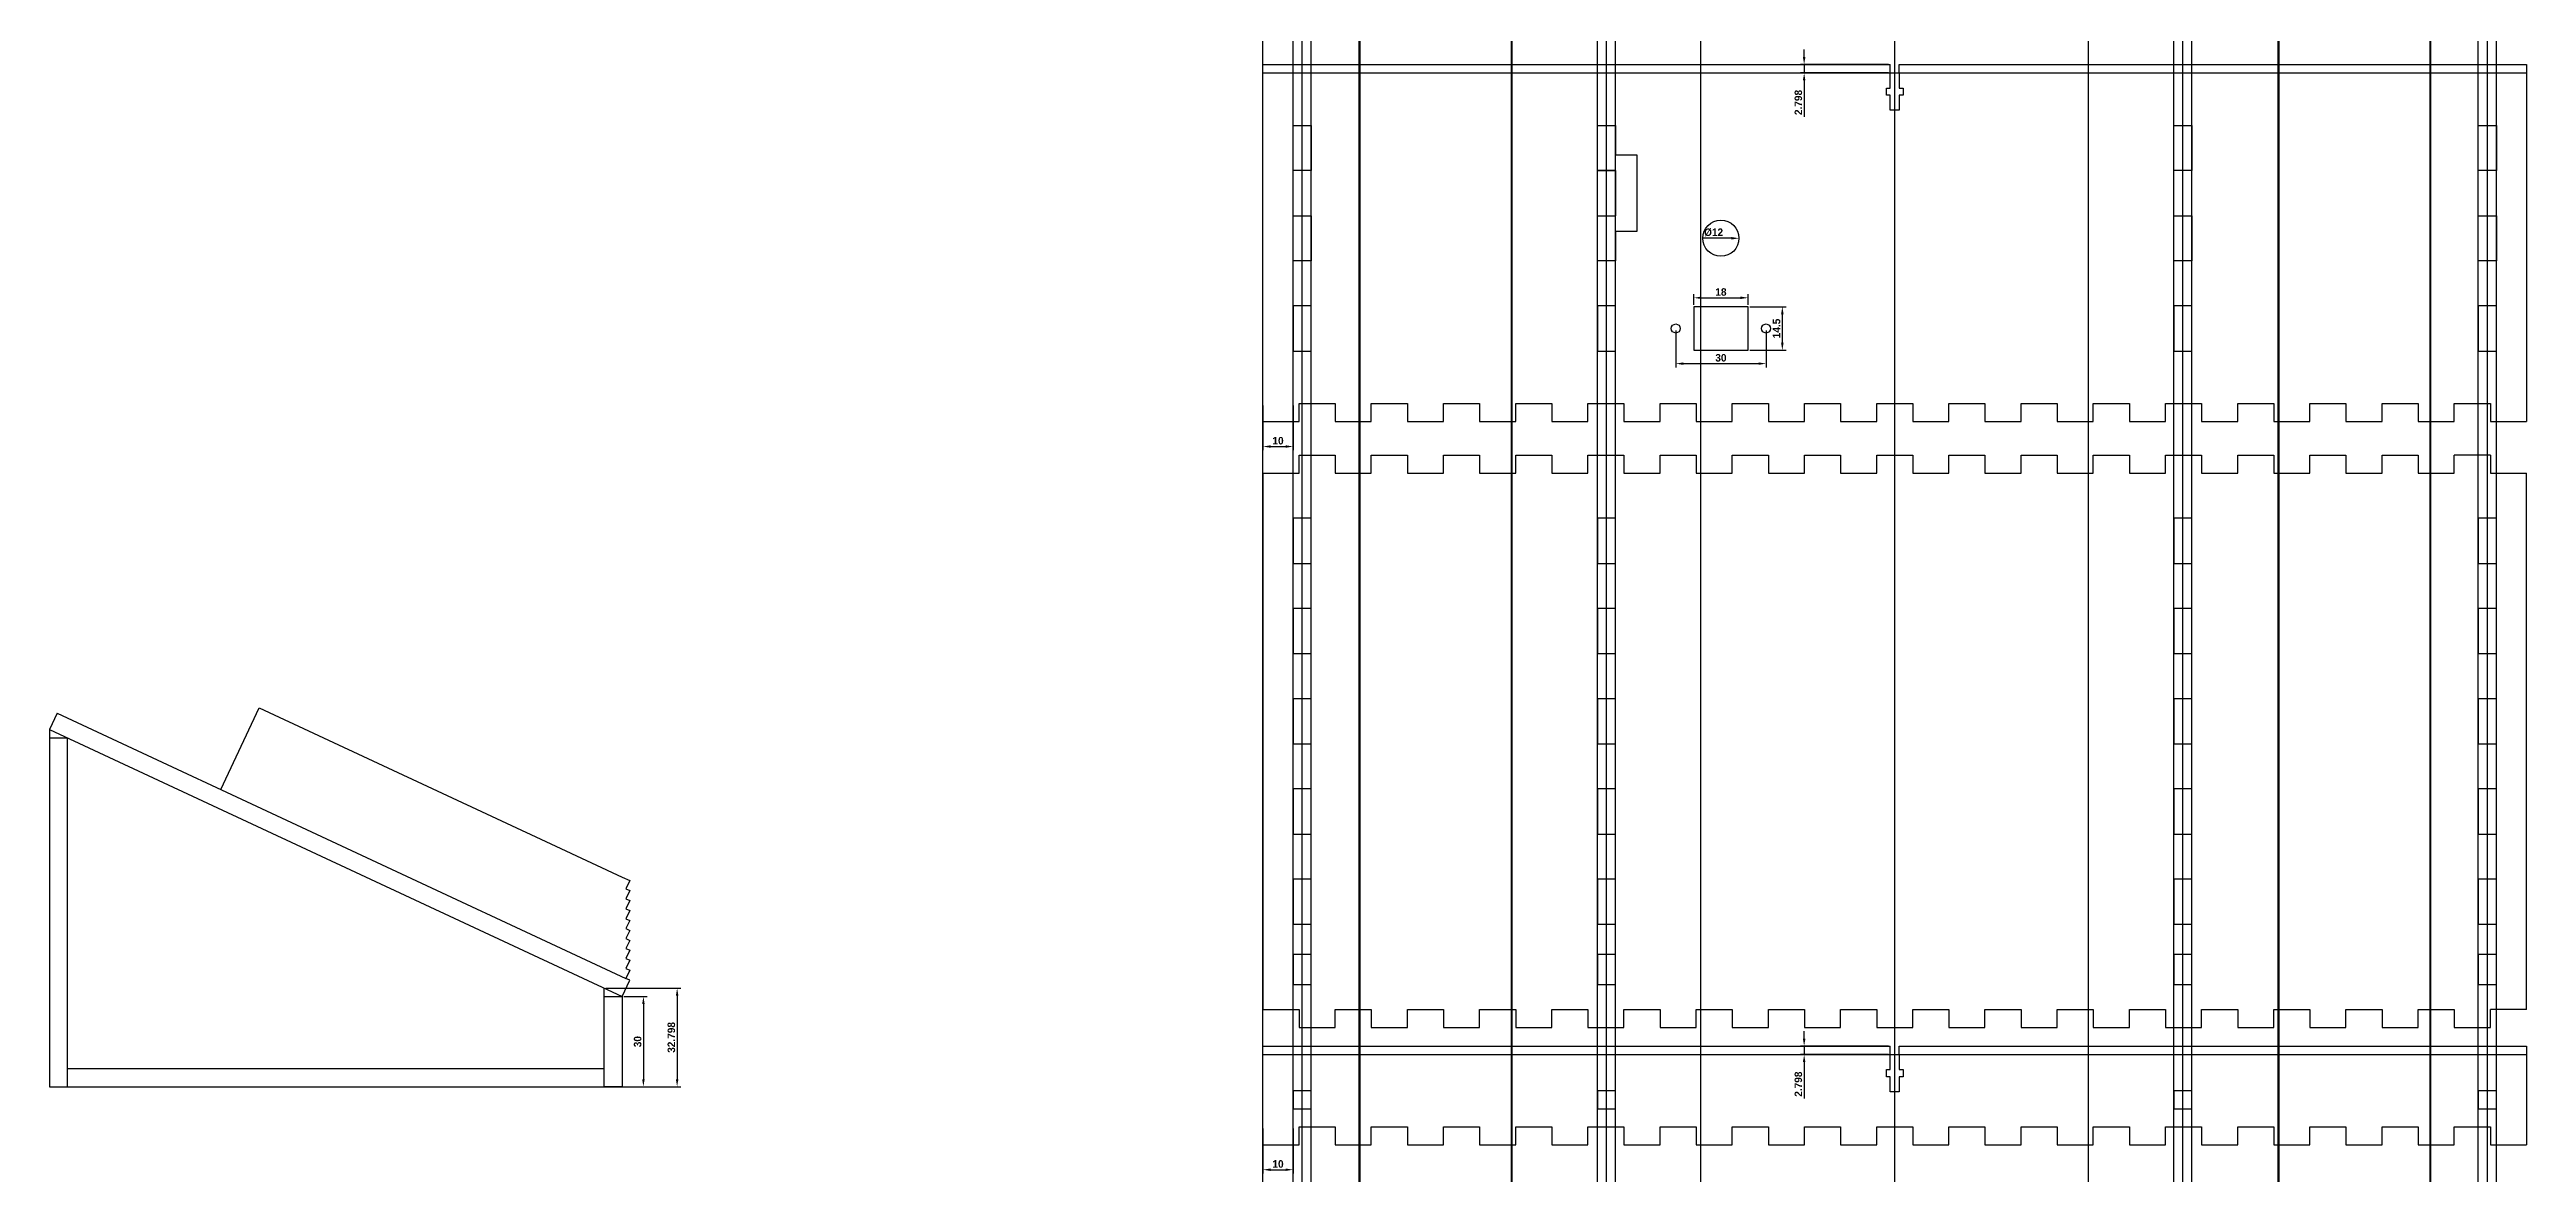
# Model space of a CAD drawing. Header units: millimetres. Extents: x -118 to 978, y -2247 to 617.
# Drawn here: x 32 to 856, y 243 to 617 of the extents above; entities that cross this region are included whole.
import ezdxf

# ---------------------------------------------------------------- set-up
doc = ezdxf.new("R2010")
doc.units = ezdxf.units.MM
doc.layers.add('Holes', color=1, linetype='Continuous', plot=False)
doc.layers.add('TabGuides', color=3, linetype='Continuous')
doc.layers.add('text', color=5, linetype='Continuous')
doc.styles.get("Standard").update_dxf_attribs({"font": 'FreeSansBold.ttf'})
doc.dimstyles.new('ISO-25', dxfattribs={"dimtxt": 2.5, "dimasz": 2.5, "dimexe": 1.25, "dimexo": 0.625, "dimtad": 1, "dimdec": 3, "dimdsep": 46, "dimtxsty": 'Standard', "dimcen": 2.5, "dimadec": 0, "dimazin": 0, "dimtfac": 1, "dimtmove": 0, "dimatfit": 3, "dimfxl": 1, "dimarcsym": 0})

msp = doc.modelspace()

# ---------------------------------------------------------------- blocks, each defined once
blk = doc.blocks.new('Side View')
for p, q in [((2.54, 124.19), (0, 118.75)), ((56.97, 98.85), (69.65, 126.04)), ((69.63, 126), (168.31, 79.99)), ((0, 118.75), (0, 0)), ((0, 118.75), (190.32, 30)), ((6, 115.95), (0, 115.95)), ((6, 0), (6, 115.95)), ((168.31, 79.99), (190.32, 69.72)), ((190.32, 69.72), (192.86, 68.54)), ((192.86, 68.54), (191.59, 65.82)), ((191.59, 65.82), (192.86, 65.23)), ((192.86, 65.23), (191.59, 62.51)), ((191.59, 62.51), (192.86, 61.92)), ((192.86, 61.92), (191.59, 59.2)), ((191.59, 59.2), (192.86, 58.61)), ((192.86, 58.61), (191.59, 55.89)), ((191.59, 55.89), (192.86, 55.3)), ((192.86, 55.3), (191.59, 52.58)), ((191.59, 52.58), (192.86, 51.99)), ((192.86, 51.99), (191.59, 49.27)), ((191.59, 49.27), (192.86, 48.68)), ((192.86, 48.68), (191.59, 45.96)), ((191.59, 45.96), (192.86, 45.37)), ((192.86, 45.37), (191.59, 42.65)), ((191.59, 42.65), (192.86, 42.06)), ((192.86, 42.06), (191.59, 39.34)), ((190.32, 30), (192.87, 35.44)), ((191.59, 39.34), (192.86, 38.75)), ((192.86, 38.75), (191.59, 36.03)), ((192.87, 35.44), (191.59, 36.03)), ((184.32, 30), (184.32, 32.8)), ((0, 0), (6, 0)), ((184.32, 6), (6, 6)), ((6, 0), (184.32, 0)), ((184.32, 0), (184.32, 6)), ((184.32, 0), (190.32, 0))]:
    blk.add_line(p, q)
blk.add_lwpolyline([(2.54, 124.19), (191.59, 36.03)])
blk.add_lwpolyline([(190.32, 30), (190.32, 0), (184.32, 0), (184.32, 30)], close=True)
blk = doc.blocks.new('*D246')
at = {"layer": 'Defpoints', "color": 0}
for p in [(216.45, 304.51), (216.45, 271.71), (240.75, 271.71)]:
    blk.add_point(p, dxfattribs=at)
at = {"layer": 'TabGuides', "color": 0, "lineweight": -2}
for p, q in [((217.08, 304.51), (242, 304.51)), ((240.75, 302.01), (240.75, 274.21)), ((217.08, 271.71), (242, 271.71))]:
    blk.add_line(p, q, dxfattribs=at)
at = {"layer": 'TabGuides', "color": 0}
for points in [[(241.17, 302.01), (240.34, 302.01), (240.75, 304.51)], [(240.34, 274.21), (241.17, 274.21), (240.75, 271.71)]]:
    blk.add_solid(points, dxfattribs=at)
at = {"layer": 'TabGuides', "color": 0, "insert": (238.84, 288.11), "char_height": 2.5, "attachment_point": 5, "rotation": 90}
blk.add_mtext('32.798', dxfattribs=at)
blk = doc.blocks.new('*D247')
at = {"layer": 'Defpoints', "color": 0}
for p in [(222.45, 301.71), (222.45, 271.71), (229.54, 271.71)]:
    blk.add_point(p, dxfattribs=at)
at = {"layer": 'TabGuides', "color": 0, "lineweight": -2}
for p, q in [((223.08, 301.71), (230.79, 301.71)), ((229.54, 299.21), (229.54, 274.21)), ((223.08, 271.71), (230.79, 271.71))]:
    blk.add_line(p, q, dxfattribs=at)
at = {"layer": 'TabGuides', "color": 0}
for points in [[(229.96, 299.21), (229.13, 299.21), (229.54, 301.71)], [(229.13, 274.21), (229.96, 274.21), (229.54, 271.71)]]:
    blk.add_solid(points, dxfattribs=at)
at = {"layer": 'TabGuides', "color": 0, "insert": (227.63, 286.71), "char_height": 2.5, "attachment_point": 5, "rotation": 90}
blk.add_mtext('30', dxfattribs=at)
blk = doc.blocks.new('M3 Bolt Nut Slot')
for p, q in [((-12.4, -3), (-12.4, 0)), ((-12.4, 0), (-7.4, 0)), ((-7.4, 0), (-7.4, 1.25)), ((-7.4, 1.25), (-5, 1.25)), ((-5, 1.25), (-5, 0)), ((-5, 0), (0, 0)), ((-7.4, -3), (-12.4, -3)), ((-7.4, -4.25), (-7.4, -3)), ((-5, -4.25), (-7.4, -4.25)), ((0, -3), (-5, -3)), ((-5, -3), (-5, -4.25))]:
    blk.add_line(p, q)
blk = doc.blocks.new('*D696')
at = {"layer": 'Defpoints', "color": 0}
for p in [(0, -26.8), (10, -26.8), (10, -41.07)]:
    blk.add_point(p, dxfattribs=at)
at = {"layer": 'TabGuides', "color": 0, "lineweight": -2}
for p, q in [((0, -27.42), (0, -42.32)), ((10, -27.42), (10, -42.32)), ((2.5, -41.07), (7.5, -41.07))]:
    blk.add_line(p, q, dxfattribs=at)
at = {"layer": 'TabGuides', "color": 0}
for points in [[(2.5, -40.66), (2.5, -41.49), (0, -41.07)], [(7.5, -41.49), (7.5, -40.66), (10, -41.07)]]:
    blk.add_solid(points, dxfattribs=at)
at = {"layer": 'TabGuides', "color": 0, "insert": (5, -39.16), "char_height": 2.5, "attachment_point": 5}
blk.add_mtext('10', dxfattribs=at)
blk = doc.blocks.new('*D697')
at = {"layer": 'Defpoints', "color": 0}
for p in [(208.5, 0), (179.89, -2.8), (208.5, -2.8)]:
    blk.add_point(p, dxfattribs=at)
at = {"layer": 'TabGuides', "color": 0, "lineweight": -2}
for p, q in [((207.88, 0), (178.64, 0)), ((179.89, 2.5), (179.89, 5)), ((179.89, 0), (179.89, -2.8)), ((207.88, -2.8), (178.64, -2.8)), ((179.89, -5.3), (179.89, -17.42))]:
    blk.add_line(p, q, dxfattribs=at)
at = {"layer": 'TabGuides', "color": 0}
for points in [[(179.47, 2.5), (180.31, 2.5), (179.89, 0)], [(180.31, -5.3), (179.47, -5.3), (179.89, -2.8)]]:
    blk.add_solid(points, dxfattribs=at)
at = {"layer": 'TabGuides', "color": 0, "insert": (177.97, -12.61), "char_height": 2.5, "attachment_point": 5, "rotation": 90}
blk.add_mtext('2.798', dxfattribs=at)
blk = doc.blocks.new('*D698')
at = {"layer": 'Defpoints', "color": 0}
for p in [(0, -26.8), (10, -26.8), (10, -41.07)]:
    blk.add_point(p, dxfattribs=at)
at = {"layer": 'TabGuides', "color": 0, "lineweight": -2}
for p, q in [((0, -27.42), (0, -42.32)), ((10, -27.42), (10, -42.32)), ((2.5, -41.07), (7.5, -41.07))]:
    blk.add_line(p, q, dxfattribs=at)
at = {"layer": 'TabGuides', "color": 0}
for points in [[(2.5, -40.66), (2.5, -41.49), (0, -41.07)], [(7.5, -41.49), (7.5, -40.66), (10, -41.07)]]:
    blk.add_solid(points, dxfattribs=at)
at = {"layer": 'TabGuides', "color": 0, "insert": (5, -39.16), "char_height": 2.5, "attachment_point": 5}
blk.add_mtext('10', dxfattribs=at)
blk = doc.blocks.new('*D699')
at = {"layer": 'Defpoints', "color": 0}
for p in [(208.5, 0), (179.89, -2.8), (208.5, -2.8)]:
    blk.add_point(p, dxfattribs=at)
at = {"layer": 'TabGuides', "color": 0, "lineweight": -2}
for p, q in [((207.88, 0), (178.64, 0)), ((179.89, 2.5), (179.89, 5)), ((179.89, 0), (179.89, -2.8)), ((207.88, -2.8), (178.64, -2.8)), ((179.89, -5.3), (179.89, -17.42))]:
    blk.add_line(p, q, dxfattribs=at)
at = {"layer": 'TabGuides', "color": 0}
for points in [[(179.47, 2.5), (180.31, 2.5), (179.89, 0)], [(180.31, -5.3), (179.47, -5.3), (179.89, -2.8)]]:
    blk.add_solid(points, dxfattribs=at)
at = {"layer": 'TabGuides', "color": 0, "insert": (177.97, -12.61), "char_height": 2.5, "attachment_point": 5, "rotation": 90}
blk.add_mtext('2.798', dxfattribs=at)
blk = doc.blocks.new('*D700')
at = {"layer": 'Defpoints', "color": 0}
for p in [(0, -26.8), (10, -26.8), (10, -41.07)]:
    blk.add_point(p, dxfattribs=at)
at = {"layer": 'TabGuides', "color": 0, "lineweight": -2}
for p, q in [((0, -27.42), (0, -42.32)), ((10, -27.42), (10, -42.32)), ((2.5, -41.07), (7.5, -41.07))]:
    blk.add_line(p, q, dxfattribs=at)
at = {"layer": 'TabGuides', "color": 0}
for points in [[(2.5, -40.66), (2.5, -41.49), (0, -41.07)], [(7.5, -41.49), (7.5, -40.66), (10, -41.07)]]:
    blk.add_solid(points, dxfattribs=at)
at = {"layer": 'TabGuides', "color": 0, "insert": (5, -39.16), "char_height": 2.5, "attachment_point": 5}
blk.add_mtext('10', dxfattribs=at)
blk = doc.blocks.new('*D701')
at = {"layer": 'Defpoints', "color": 0}
for p in [(208.5, 0), (179.89, -2.8), (208.5, -2.8)]:
    blk.add_point(p, dxfattribs=at)
at = {"layer": 'TabGuides', "color": 0, "lineweight": -2}
for p, q in [((207.88, 0), (178.64, 0)), ((179.89, 2.5), (179.89, 5)), ((179.89, 0), (179.89, -2.8)), ((207.88, -2.8), (178.64, -2.8)), ((179.89, -5.3), (179.89, -17.42))]:
    blk.add_line(p, q, dxfattribs=at)
at = {"layer": 'TabGuides', "color": 0}
for points in [[(179.47, 2.5), (180.31, 2.5), (179.89, 0)], [(180.31, -5.3), (179.47, -5.3), (179.89, -2.8)]]:
    blk.add_solid(points, dxfattribs=at)
at = {"layer": 'TabGuides', "color": 0, "insert": (177.97, -12.61), "char_height": 2.5, "attachment_point": 5, "rotation": 90}
blk.add_mtext('2.798', dxfattribs=at)
blk = doc.blocks.new('*D702')
at = {"layer": 'Defpoints', "color": 0}
for p in [(0, -26.8), (10, -26.8), (10, -41.07)]:
    blk.add_point(p, dxfattribs=at)
at = {"layer": 'TabGuides', "color": 0, "lineweight": -2}
for p, q in [((0, -27.42), (0, -42.32)), ((10, -27.42), (10, -42.32)), ((2.5, -41.07), (7.5, -41.07))]:
    blk.add_line(p, q, dxfattribs=at)
at = {"layer": 'TabGuides', "color": 0}
for points in [[(2.5, -40.66), (2.5, -41.49), (0, -41.07)], [(7.5, -41.49), (7.5, -40.66), (10, -41.07)]]:
    blk.add_solid(points, dxfattribs=at)
at = {"layer": 'TabGuides', "color": 0, "insert": (5, -39.16), "char_height": 2.5, "attachment_point": 5}
blk.add_mtext('10', dxfattribs=at)
blk = doc.blocks.new('*D703')
at = {"layer": 'Defpoints', "color": 0}
for p in [(208.5, 0), (179.89, -2.8), (208.5, -2.8)]:
    blk.add_point(p, dxfattribs=at)
at = {"layer": 'TabGuides', "color": 0, "lineweight": -2}
for p, q in [((207.88, 0), (178.64, 0)), ((179.89, 2.5), (179.89, 5)), ((179.89, 0), (179.89, -2.8)), ((207.88, -2.8), (178.64, -2.8)), ((179.89, -5.3), (179.89, -17.42))]:
    blk.add_line(p, q, dxfattribs=at)
at = {"layer": 'TabGuides', "color": 0}
for points in [[(179.47, 2.5), (180.31, 2.5), (179.89, 0)], [(180.31, -5.3), (179.47, -5.3), (179.89, -2.8)]]:
    blk.add_solid(points, dxfattribs=at)
at = {"layer": 'TabGuides', "color": 0, "insert": (177.97, -12.61), "char_height": 2.5, "attachment_point": 5, "rotation": 90}
blk.add_mtext('2.798', dxfattribs=at)
blk = doc.blocks.new('*D704')
at = {"layer": 'Defpoints', "color": 0}
for p in [(0, -26.8), (10, -26.8), (10, -41.07)]:
    blk.add_point(p, dxfattribs=at)
at = {"layer": 'TabGuides', "color": 0, "lineweight": -2}
for p, q in [((0, -27.42), (0, -42.32)), ((10, -27.42), (10, -42.32)), ((2.5, -41.07), (7.5, -41.07))]:
    blk.add_line(p, q, dxfattribs=at)
at = {"layer": 'TabGuides', "color": 0}
for points in [[(2.5, -40.66), (2.5, -41.49), (0, -41.07)], [(7.5, -41.49), (7.5, -40.66), (10, -41.07)]]:
    blk.add_solid(points, dxfattribs=at)
at = {"layer": 'TabGuides', "color": 0, "insert": (5, -39.16), "char_height": 2.5, "attachment_point": 5}
blk.add_mtext('10', dxfattribs=at)
blk = doc.blocks.new('*D705')
at = {"layer": 'Defpoints', "color": 0}
for p in [(208.5, 0), (179.89, -2.8), (208.5, -2.8)]:
    blk.add_point(p, dxfattribs=at)
at = {"layer": 'TabGuides', "color": 0, "lineweight": -2}
for p, q in [((207.88, 0), (178.64, 0)), ((179.89, 2.5), (179.89, 5)), ((179.89, 0), (179.89, -2.8)), ((207.88, -2.8), (178.64, -2.8)), ((179.89, -5.3), (179.89, -17.42))]:
    blk.add_line(p, q, dxfattribs=at)
at = {"layer": 'TabGuides', "color": 0}
for points in [[(179.47, 2.5), (180.31, 2.5), (179.89, 0)], [(180.31, -5.3), (179.47, -5.3), (179.89, -2.8)]]:
    blk.add_solid(points, dxfattribs=at)
at = {"layer": 'TabGuides', "color": 0, "insert": (177.97, -12.61), "char_height": 2.5, "attachment_point": 5, "rotation": 90}
blk.add_mtext('2.798', dxfattribs=at)
blk = doc.blocks.new('*D706')
at = {"layer": 'Defpoints', "color": 0}
for p in [(0, -26.8), (10, -26.8), (10, -41.07)]:
    blk.add_point(p, dxfattribs=at)
at = {"layer": 'TabGuides', "color": 0, "lineweight": -2}
for p, q in [((0, -27.42), (0, -42.32)), ((10, -27.42), (10, -42.32)), ((2.5, -41.07), (7.5, -41.07))]:
    blk.add_line(p, q, dxfattribs=at)
at = {"layer": 'TabGuides', "color": 0}
for points in [[(2.5, -40.66), (2.5, -41.49), (0, -41.07)], [(7.5, -41.49), (7.5, -40.66), (10, -41.07)]]:
    blk.add_solid(points, dxfattribs=at)
at = {"layer": 'TabGuides', "color": 0, "insert": (5, -39.16), "char_height": 2.5, "attachment_point": 5}
blk.add_mtext('10', dxfattribs=at)
blk = doc.blocks.new('*D707')
at = {"layer": 'Defpoints', "color": 0}
for p in [(208.5, 0), (179.89, -2.8), (208.5, -2.8)]:
    blk.add_point(p, dxfattribs=at)
at = {"layer": 'TabGuides', "color": 0, "lineweight": -2}
for p, q in [((207.88, 0), (178.64, 0)), ((179.89, 2.5), (179.89, 5)), ((179.89, 0), (179.89, -2.8)), ((207.88, -2.8), (178.64, -2.8)), ((179.89, -5.3), (179.89, -17.42))]:
    blk.add_line(p, q, dxfattribs=at)
at = {"layer": 'TabGuides', "color": 0}
for points in [[(179.47, 2.5), (180.31, 2.5), (179.89, 0)], [(180.31, -5.3), (179.47, -5.3), (179.89, -2.8)]]:
    blk.add_solid(points, dxfattribs=at)
at = {"layer": 'TabGuides', "color": 0, "insert": (177.97, -12.61), "char_height": 2.5, "attachment_point": 5, "rotation": 90}
blk.add_mtext('2.798', dxfattribs=at)
blk = doc.blocks.new('*D708')
at = {"layer": 'Defpoints', "color": 0}
for p in [(0, -26.8), (10, -26.8), (10, -41.07)]:
    blk.add_point(p, dxfattribs=at)
at = {"layer": 'TabGuides', "color": 0, "lineweight": -2}
for p, q in [((0, -27.42), (0, -42.32)), ((10, -27.42), (10, -42.32)), ((2.5, -41.07), (7.5, -41.07))]:
    blk.add_line(p, q, dxfattribs=at)
at = {"layer": 'TabGuides', "color": 0}
for points in [[(2.5, -40.66), (2.5, -41.49), (0, -41.07)], [(7.5, -41.49), (7.5, -40.66), (10, -41.07)]]:
    blk.add_solid(points, dxfattribs=at)
at = {"layer": 'TabGuides', "color": 0, "insert": (5, -39.16), "char_height": 2.5, "attachment_point": 5}
blk.add_mtext('10', dxfattribs=at)
blk = doc.blocks.new('*D709')
at = {"layer": 'Defpoints', "color": 0}
for p in [(208.5, 0), (179.89, -2.8), (208.5, -2.8)]:
    blk.add_point(p, dxfattribs=at)
at = {"layer": 'TabGuides', "color": 0, "lineweight": -2}
for p, q in [((207.88, 0), (178.64, 0)), ((179.89, 2.5), (179.89, 5)), ((179.89, 0), (179.89, -2.8)), ((207.88, -2.8), (178.64, -2.8)), ((179.89, -5.3), (179.89, -17.42))]:
    blk.add_line(p, q, dxfattribs=at)
at = {"layer": 'TabGuides', "color": 0}
for points in [[(179.47, 2.5), (180.31, 2.5), (179.89, 0)], [(180.31, -5.3), (179.47, -5.3), (179.89, -2.8)]]:
    blk.add_solid(points, dxfattribs=at)
at = {"layer": 'TabGuides', "color": 0, "insert": (177.97, -12.61), "char_height": 2.5, "attachment_point": 5, "rotation": 90}
blk.add_mtext('2.798', dxfattribs=at)
blk = doc.blocks.new('*D710')
at = {"layer": 'Defpoints', "color": 0}
for p in [(0, -26.8), (10, -26.8), (10, -41.07)]:
    blk.add_point(p, dxfattribs=at)
at = {"layer": 'TabGuides', "color": 0, "lineweight": -2}
for p, q in [((0, -27.42), (0, -42.32)), ((10, -27.42), (10, -42.32)), ((2.5, -41.07), (7.5, -41.07))]:
    blk.add_line(p, q, dxfattribs=at)
at = {"layer": 'TabGuides', "color": 0}
for points in [[(2.5, -40.66), (2.5, -41.49), (0, -41.07)], [(7.5, -41.49), (7.5, -40.66), (10, -41.07)]]:
    blk.add_solid(points, dxfattribs=at)
at = {"layer": 'TabGuides', "color": 0, "insert": (5, -39.16), "char_height": 2.5, "attachment_point": 5}
blk.add_mtext('10', dxfattribs=at)
blk = doc.blocks.new('*D711')
at = {"layer": 'Defpoints', "color": 0}
for p in [(208.5, 0), (179.89, -2.8), (208.5, -2.8)]:
    blk.add_point(p, dxfattribs=at)
at = {"layer": 'TabGuides', "color": 0, "lineweight": -2}
for p, q in [((207.88, 0), (178.64, 0)), ((179.89, 2.5), (179.89, 5)), ((179.89, 0), (179.89, -2.8)), ((207.88, -2.8), (178.64, -2.8)), ((179.89, -5.3), (179.89, -17.42))]:
    blk.add_line(p, q, dxfattribs=at)
at = {"layer": 'TabGuides', "color": 0}
for points in [[(179.47, 2.5), (180.31, 2.5), (179.89, 0)], [(180.31, -5.3), (179.47, -5.3), (179.89, -2.8)]]:
    blk.add_solid(points, dxfattribs=at)
at = {"layer": 'TabGuides', "color": 0, "insert": (177.97, -12.61), "char_height": 2.5, "attachment_point": 5, "rotation": 90}
blk.add_mtext('2.798', dxfattribs=at)
blk = doc.blocks.new('*D712')
at = {"layer": 'Defpoints', "color": 0}
for p in [(0, -26.8), (10, -26.8), (10, -41.07)]:
    blk.add_point(p, dxfattribs=at)
at = {"layer": 'TabGuides', "color": 0, "lineweight": -2}
for p, q in [((0, -27.42), (0, -42.32)), ((10, -27.42), (10, -42.32)), ((2.5, -41.07), (7.5, -41.07))]:
    blk.add_line(p, q, dxfattribs=at)
at = {"layer": 'TabGuides', "color": 0}
for points in [[(2.5, -40.66), (2.5, -41.49), (0, -41.07)], [(7.5, -41.49), (7.5, -40.66), (10, -41.07)]]:
    blk.add_solid(points, dxfattribs=at)
at = {"layer": 'TabGuides', "color": 0, "insert": (5, -39.16), "char_height": 2.5, "attachment_point": 5}
blk.add_mtext('10', dxfattribs=at)
blk = doc.blocks.new('*D713')
at = {"layer": 'Defpoints', "color": 0}
for p in [(208.5, 0), (179.89, -2.8), (208.5, -2.8)]:
    blk.add_point(p, dxfattribs=at)
at = {"layer": 'TabGuides', "color": 0, "lineweight": -2}
for p, q in [((207.88, 0), (178.64, 0)), ((179.89, 2.5), (179.89, 5)), ((179.89, 0), (179.89, -2.8)), ((207.88, -2.8), (178.64, -2.8)), ((179.89, -5.3), (179.89, -17.42))]:
    blk.add_line(p, q, dxfattribs=at)
at = {"layer": 'TabGuides', "color": 0}
for points in [[(179.47, 2.5), (180.31, 2.5), (179.89, 0)], [(180.31, -5.3), (179.47, -5.3), (179.89, -2.8)]]:
    blk.add_solid(points, dxfattribs=at)
at = {"layer": 'TabGuides', "color": 0, "insert": (177.97, -12.61), "char_height": 2.5, "attachment_point": 5, "rotation": 90}
blk.add_mtext('2.798', dxfattribs=at)
blk = doc.blocks.new('*D714')
at = {"layer": 'Defpoints', "color": 0}
for p in [(0, -26.8), (10, -26.8), (10, -41.07)]:
    blk.add_point(p, dxfattribs=at)
at = {"layer": 'TabGuides', "color": 0, "lineweight": -2}
for p, q in [((0, -27.42), (0, -42.32)), ((10, -27.42), (10, -42.32)), ((2.5, -41.07), (7.5, -41.07))]:
    blk.add_line(p, q, dxfattribs=at)
at = {"layer": 'TabGuides', "color": 0}
for points in [[(2.5, -40.66), (2.5, -41.49), (0, -41.07)], [(7.5, -41.49), (7.5, -40.66), (10, -41.07)]]:
    blk.add_solid(points, dxfattribs=at)
at = {"layer": 'TabGuides', "color": 0, "insert": (5, -39.16), "char_height": 2.5, "attachment_point": 5}
blk.add_mtext('10', dxfattribs=at)
blk = doc.blocks.new('*D715')
at = {"layer": 'Defpoints', "color": 0}
for p in [(208.5, 0), (179.89, -2.8), (208.5, -2.8)]:
    blk.add_point(p, dxfattribs=at)
at = {"layer": 'TabGuides', "color": 0, "lineweight": -2}
for p, q in [((207.88, 0), (178.64, 0)), ((179.89, 2.5), (179.89, 5)), ((179.89, 0), (179.89, -2.8)), ((207.88, -2.8), (178.64, -2.8)), ((179.89, -5.3), (179.89, -17.42))]:
    blk.add_line(p, q, dxfattribs=at)
at = {"layer": 'TabGuides', "color": 0}
for points in [[(179.47, 2.5), (180.31, 2.5), (179.89, 0)], [(180.31, -5.3), (179.47, -5.3), (179.89, -2.8)]]:
    blk.add_solid(points, dxfattribs=at)
at = {"layer": 'TabGuides', "color": 0, "insert": (177.97, -12.61), "char_height": 2.5, "attachment_point": 5, "rotation": 90}
blk.add_mtext('2.798', dxfattribs=at)
blk = doc.blocks.new('*D716')
at = {"layer": 'Defpoints', "color": 0}
for p in [(0, -26.8), (10, -26.8), (10, -41.07)]:
    blk.add_point(p, dxfattribs=at)
at = {"layer": 'TabGuides', "color": 0, "lineweight": -2}
for p, q in [((0, -27.42), (0, -42.32)), ((10, -27.42), (10, -42.32)), ((2.5, -41.07), (7.5, -41.07))]:
    blk.add_line(p, q, dxfattribs=at)
at = {"layer": 'TabGuides', "color": 0}
for points in [[(2.5, -40.66), (2.5, -41.49), (0, -41.07)], [(7.5, -41.49), (7.5, -40.66), (10, -41.07)]]:
    blk.add_solid(points, dxfattribs=at)
at = {"layer": 'TabGuides', "color": 0, "insert": (5, -39.16), "char_height": 2.5, "attachment_point": 5}
blk.add_mtext('10', dxfattribs=at)
blk = doc.blocks.new('*D717')
at = {"layer": 'Defpoints', "color": 0}
for p in [(208.5, 0), (179.89, -2.8), (208.5, -2.8)]:
    blk.add_point(p, dxfattribs=at)
at = {"layer": 'TabGuides', "color": 0, "lineweight": -2}
for p, q in [((207.88, 0), (178.64, 0)), ((179.89, 2.5), (179.89, 5)), ((179.89, 0), (179.89, -2.8)), ((207.88, -2.8), (178.64, -2.8)), ((179.89, -5.3), (179.89, -17.42))]:
    blk.add_line(p, q, dxfattribs=at)
at = {"layer": 'TabGuides', "color": 0}
for points in [[(179.47, 2.5), (180.31, 2.5), (179.89, 0)], [(180.31, -5.3), (179.47, -5.3), (179.89, -2.8)]]:
    blk.add_solid(points, dxfattribs=at)
at = {"layer": 'TabGuides', "color": 0, "insert": (177.97, -12.61), "char_height": 2.5, "attachment_point": 5, "rotation": 90}
blk.add_mtext('2.798', dxfattribs=at)
blk = doc.blocks.new('*D718')
at = {"layer": 'Defpoints', "color": 0}
for p in [(0, -26.8), (10, -26.8), (10, -41.07)]:
    blk.add_point(p, dxfattribs=at)
at = {"layer": 'TabGuides', "color": 0, "lineweight": -2}
for p, q in [((0, -27.42), (0, -42.32)), ((10, -27.42), (10, -42.32)), ((2.5, -41.07), (7.5, -41.07))]:
    blk.add_line(p, q, dxfattribs=at)
at = {"layer": 'TabGuides', "color": 0}
for points in [[(2.5, -40.66), (2.5, -41.49), (0, -41.07)], [(7.5, -41.49), (7.5, -40.66), (10, -41.07)]]:
    blk.add_solid(points, dxfattribs=at)
at = {"layer": 'TabGuides', "color": 0, "insert": (5, -39.16), "char_height": 2.5, "attachment_point": 5}
blk.add_mtext('10', dxfattribs=at)
blk = doc.blocks.new('*D719')
at = {"layer": 'Defpoints', "color": 0}
for p in [(208.5, 0), (179.89, -2.8), (208.5, -2.8)]:
    blk.add_point(p, dxfattribs=at)
at = {"layer": 'TabGuides', "color": 0, "lineweight": -2}
for p, q in [((207.88, 0), (178.64, 0)), ((179.89, 2.5), (179.89, 5)), ((179.89, 0), (179.89, -2.8)), ((207.88, -2.8), (178.64, -2.8)), ((179.89, -5.3), (179.89, -17.42))]:
    blk.add_line(p, q, dxfattribs=at)
at = {"layer": 'TabGuides', "color": 0}
for points in [[(179.47, 2.5), (180.31, 2.5), (179.89, 0)], [(180.31, -5.3), (179.47, -5.3), (179.89, -2.8)]]:
    blk.add_solid(points, dxfattribs=at)
at = {"layer": 'TabGuides', "color": 0, "insert": (177.97, -12.61), "char_height": 2.5, "attachment_point": 5, "rotation": 90}
blk.add_mtext('2.798', dxfattribs=at)
blk = doc.blocks.new('*D720')
at = {"layer": 'Defpoints', "color": 0}
for p in [(0, -26.8), (10, -26.8), (10, -41.07)]:
    blk.add_point(p, dxfattribs=at)
at = {"layer": 'TabGuides', "color": 0, "lineweight": -2}
for p, q in [((0, -27.42), (0, -42.32)), ((10, -27.42), (10, -42.32)), ((2.5, -41.07), (7.5, -41.07))]:
    blk.add_line(p, q, dxfattribs=at)
at = {"layer": 'TabGuides', "color": 0}
for points in [[(2.5, -40.66), (2.5, -41.49), (0, -41.07)], [(7.5, -41.49), (7.5, -40.66), (10, -41.07)]]:
    blk.add_solid(points, dxfattribs=at)
at = {"layer": 'TabGuides', "color": 0, "insert": (5, -39.16), "char_height": 2.5, "attachment_point": 5}
blk.add_mtext('10', dxfattribs=at)
blk = doc.blocks.new('*D721')
at = {"layer": 'Defpoints', "color": 0}
for p in [(208.5, 0), (179.89, -2.8), (208.5, -2.8)]:
    blk.add_point(p, dxfattribs=at)
at = {"layer": 'TabGuides', "color": 0, "lineweight": -2}
for p, q in [((207.88, 0), (178.64, 0)), ((179.89, 2.5), (179.89, 5)), ((179.89, 0), (179.89, -2.8)), ((207.88, -2.8), (178.64, -2.8)), ((179.89, -5.3), (179.89, -17.42))]:
    blk.add_line(p, q, dxfattribs=at)
at = {"layer": 'TabGuides', "color": 0}
for points in [[(179.47, 2.5), (180.31, 2.5), (179.89, 0)], [(180.31, -5.3), (179.47, -5.3), (179.89, -2.8)]]:
    blk.add_solid(points, dxfattribs=at)
at = {"layer": 'TabGuides', "color": 0, "insert": (177.97, -12.61), "char_height": 2.5, "attachment_point": 5, "rotation": 90}
blk.add_mtext('2.798', dxfattribs=at)
blk = doc.blocks.new('*D722')
at = {"layer": 'Defpoints', "color": 0}
for p in [(0, -26.8), (10, -26.8), (10, -41.07)]:
    blk.add_point(p, dxfattribs=at)
at = {"layer": 'TabGuides', "color": 0, "lineweight": -2}
for p, q in [((0, -27.42), (0, -42.32)), ((10, -27.42), (10, -42.32)), ((2.5, -41.07), (7.5, -41.07))]:
    blk.add_line(p, q, dxfattribs=at)
at = {"layer": 'TabGuides', "color": 0}
for points in [[(2.5, -40.66), (2.5, -41.49), (0, -41.07)], [(7.5, -41.49), (7.5, -40.66), (10, -41.07)]]:
    blk.add_solid(points, dxfattribs=at)
at = {"layer": 'TabGuides', "color": 0, "insert": (5, -39.16), "char_height": 2.5, "attachment_point": 5}
blk.add_mtext('10', dxfattribs=at)
blk = doc.blocks.new('*D723')
at = {"layer": 'Defpoints', "color": 0}
for p in [(208.5, 0), (179.89, -2.8), (208.5, -2.8)]:
    blk.add_point(p, dxfattribs=at)
at = {"layer": 'TabGuides', "color": 0, "lineweight": -2}
for p, q in [((207.88, 0), (178.64, 0)), ((179.89, 2.5), (179.89, 5)), ((179.89, 0), (179.89, -2.8)), ((207.88, -2.8), (178.64, -2.8)), ((179.89, -5.3), (179.89, -17.42))]:
    blk.add_line(p, q, dxfattribs=at)
at = {"layer": 'TabGuides', "color": 0}
for points in [[(179.47, 2.5), (180.31, 2.5), (179.89, 0)], [(180.31, -5.3), (179.47, -5.3), (179.89, -2.8)]]:
    blk.add_solid(points, dxfattribs=at)
at = {"layer": 'TabGuides', "color": 0, "insert": (177.97, -12.61), "char_height": 2.5, "attachment_point": 5, "rotation": 90}
blk.add_mtext('2.798', dxfattribs=at)
blk = doc.blocks.new('*D724')
at = {"layer": 'Defpoints', "color": 0}
for p in [(0, -26.8), (10, -26.8), (10, -41.07)]:
    blk.add_point(p, dxfattribs=at)
at = {"layer": 'TabGuides', "color": 0, "lineweight": -2}
for p, q in [((0, -27.42), (0, -42.32)), ((10, -27.42), (10, -42.32)), ((2.5, -41.07), (7.5, -41.07))]:
    blk.add_line(p, q, dxfattribs=at)
at = {"layer": 'TabGuides', "color": 0}
for points in [[(2.5, -40.66), (2.5, -41.49), (0, -41.07)], [(7.5, -41.49), (7.5, -40.66), (10, -41.07)]]:
    blk.add_solid(points, dxfattribs=at)
at = {"layer": 'TabGuides', "color": 0, "insert": (5, -39.16), "char_height": 2.5, "attachment_point": 5}
blk.add_mtext('10', dxfattribs=at)
blk = doc.blocks.new('*D725')
at = {"layer": 'Defpoints', "color": 0}
for p in [(208.5, 0), (179.89, -2.8), (208.5, -2.8)]:
    blk.add_point(p, dxfattribs=at)
at = {"layer": 'TabGuides', "color": 0, "lineweight": -2}
for p, q in [((207.88, 0), (178.64, 0)), ((179.89, 2.5), (179.89, 5)), ((179.89, 0), (179.89, -2.8)), ((207.88, -2.8), (178.64, -2.8)), ((179.89, -5.3), (179.89, -17.42))]:
    blk.add_line(p, q, dxfattribs=at)
at = {"layer": 'TabGuides', "color": 0}
for points in [[(179.47, 2.5), (180.31, 2.5), (179.89, 0)], [(180.31, -5.3), (179.47, -5.3), (179.89, -2.8)]]:
    blk.add_solid(points, dxfattribs=at)
at = {"layer": 'TabGuides', "color": 0, "insert": (177.97, -12.61), "char_height": 2.5, "attachment_point": 5, "rotation": 90}
blk.add_mtext('2.798', dxfattribs=at)
blk = doc.blocks.new('*D726')
at = {"layer": 'Defpoints', "color": 0}
for p in [(0, -26.8), (10, -26.8), (10, -41.07)]:
    blk.add_point(p, dxfattribs=at)
at = {"layer": 'TabGuides', "color": 0, "lineweight": -2}
for p, q in [((0, -27.42), (0, -42.32)), ((10, -27.42), (10, -42.32)), ((2.5, -41.07), (7.5, -41.07))]:
    blk.add_line(p, q, dxfattribs=at)
at = {"layer": 'TabGuides', "color": 0}
for points in [[(2.5, -40.66), (2.5, -41.49), (0, -41.07)], [(7.5, -41.49), (7.5, -40.66), (10, -41.07)]]:
    blk.add_solid(points, dxfattribs=at)
at = {"layer": 'TabGuides', "color": 0, "insert": (5, -39.16), "char_height": 2.5, "attachment_point": 5}
blk.add_mtext('10', dxfattribs=at)
blk = doc.blocks.new('*D727')
at = {"layer": 'Defpoints', "color": 0}
for p in [(208.5, 0), (179.89, -2.8), (208.5, -2.8)]:
    blk.add_point(p, dxfattribs=at)
at = {"layer": 'TabGuides', "color": 0, "lineweight": -2}
for p, q in [((207.88, 0), (178.64, 0)), ((179.89, 2.5), (179.89, 5)), ((179.89, 0), (179.89, -2.8)), ((207.88, -2.8), (178.64, -2.8)), ((179.89, -5.3), (179.89, -17.42))]:
    blk.add_line(p, q, dxfattribs=at)
at = {"layer": 'TabGuides', "color": 0}
for points in [[(179.47, 2.5), (180.31, 2.5), (179.89, 0)], [(180.31, -5.3), (179.47, -5.3), (179.89, -2.8)]]:
    blk.add_solid(points, dxfattribs=at)
at = {"layer": 'TabGuides', "color": 0, "insert": (177.97, -12.61), "char_height": 2.5, "attachment_point": 5, "rotation": 90}
blk.add_mtext('2.798', dxfattribs=at)
blk = doc.blocks.new('*D728')
at = {"layer": 'Defpoints', "color": 0}
for p in [(0, -26.8), (10, -26.8), (10, -41.07)]:
    blk.add_point(p, dxfattribs=at)
at = {"layer": 'TabGuides', "color": 0, "lineweight": -2}
for p, q in [((0, -27.42), (0, -42.32)), ((10, -27.42), (10, -42.32)), ((2.5, -41.07), (7.5, -41.07))]:
    blk.add_line(p, q, dxfattribs=at)
at = {"layer": 'TabGuides', "color": 0}
for points in [[(2.5, -40.66), (2.5, -41.49), (0, -41.07)], [(7.5, -41.49), (7.5, -40.66), (10, -41.07)]]:
    blk.add_solid(points, dxfattribs=at)
at = {"layer": 'TabGuides', "color": 0, "insert": (5, -39.16), "char_height": 2.5, "attachment_point": 5}
blk.add_mtext('10', dxfattribs=at)
blk = doc.blocks.new('*D729')
at = {"layer": 'Defpoints', "color": 0}
for p in [(208.5, 0), (179.89, -2.8), (208.5, -2.8)]:
    blk.add_point(p, dxfattribs=at)
at = {"layer": 'TabGuides', "color": 0, "lineweight": -2}
for p, q in [((207.88, 0), (178.64, 0)), ((179.89, 2.5), (179.89, 5)), ((179.89, 0), (179.89, -2.8)), ((207.88, -2.8), (178.64, -2.8)), ((179.89, -5.3), (179.89, -17.42))]:
    blk.add_line(p, q, dxfattribs=at)
at = {"layer": 'TabGuides', "color": 0}
for points in [[(179.47, 2.5), (180.31, 2.5), (179.89, 0)], [(180.31, -5.3), (179.47, -5.3), (179.89, -2.8)]]:
    blk.add_solid(points, dxfattribs=at)
at = {"layer": 'TabGuides', "color": 0, "insert": (177.97, -12.61), "char_height": 2.5, "attachment_point": 5, "rotation": 90}
blk.add_mtext('2.798', dxfattribs=at)
blk = doc.blocks.new('*D730')
at = {"layer": 'Defpoints', "color": 0}
for p in [(0, -26.8), (10, -26.8), (10, -41.07)]:
    blk.add_point(p, dxfattribs=at)
at = {"layer": 'TabGuides', "color": 0, "lineweight": -2}
for p, q in [((0, -27.42), (0, -42.32)), ((10, -27.42), (10, -42.32)), ((2.5, -41.07), (7.5, -41.07))]:
    blk.add_line(p, q, dxfattribs=at)
at = {"layer": 'TabGuides', "color": 0}
for points in [[(2.5, -40.66), (2.5, -41.49), (0, -41.07)], [(7.5, -41.49), (7.5, -40.66), (10, -41.07)]]:
    blk.add_solid(points, dxfattribs=at)
at = {"layer": 'TabGuides', "color": 0, "insert": (5, -39.16), "char_height": 2.5, "attachment_point": 5}
blk.add_mtext('10', dxfattribs=at)
blk = doc.blocks.new('*D731')
at = {"layer": 'Defpoints', "color": 0}
for p in [(208.5, 0), (179.89, -2.8), (208.5, -2.8)]:
    blk.add_point(p, dxfattribs=at)
at = {"layer": 'TabGuides', "color": 0, "lineweight": -2}
for p, q in [((207.88, 0), (178.64, 0)), ((179.89, 2.5), (179.89, 5)), ((179.89, 0), (179.89, -2.8)), ((207.88, -2.8), (178.64, -2.8)), ((179.89, -5.3), (179.89, -17.42))]:
    blk.add_line(p, q, dxfattribs=at)
at = {"layer": 'TabGuides', "color": 0}
for points in [[(179.47, 2.5), (180.31, 2.5), (179.89, 0)], [(180.31, -5.3), (179.47, -5.3), (179.89, -2.8)]]:
    blk.add_solid(points, dxfattribs=at)
at = {"layer": 'TabGuides', "color": 0, "insert": (177.97, -12.61), "char_height": 2.5, "attachment_point": 5, "rotation": 90}
blk.add_mtext('2.798', dxfattribs=at)
blk = doc.blocks.new('*D732')
at = {"layer": 'Defpoints', "color": 0}
for p in [(0, -26.8), (10, -26.8), (10, -41.07)]:
    blk.add_point(p, dxfattribs=at)
at = {"layer": 'TabGuides', "color": 0, "lineweight": -2}
for p, q in [((0, -27.42), (0, -42.32)), ((10, -27.42), (10, -42.32)), ((2.5, -41.07), (7.5, -41.07))]:
    blk.add_line(p, q, dxfattribs=at)
at = {"layer": 'TabGuides', "color": 0}
for points in [[(2.5, -40.66), (2.5, -41.49), (0, -41.07)], [(7.5, -41.49), (7.5, -40.66), (10, -41.07)]]:
    blk.add_solid(points, dxfattribs=at)
at = {"layer": 'TabGuides', "color": 0, "insert": (5, -39.16), "char_height": 2.5, "attachment_point": 5}
blk.add_mtext('10', dxfattribs=at)
blk = doc.blocks.new('*D733')
at = {"layer": 'Defpoints', "color": 0}
for p in [(208.5, 0), (179.89, -2.8), (208.5, -2.8)]:
    blk.add_point(p, dxfattribs=at)
at = {"layer": 'TabGuides', "color": 0, "lineweight": -2}
for p, q in [((207.88, 0), (178.64, 0)), ((179.89, 2.5), (179.89, 5)), ((179.89, 0), (179.89, -2.8)), ((207.88, -2.8), (178.64, -2.8)), ((179.89, -5.3), (179.89, -17.42))]:
    blk.add_line(p, q, dxfattribs=at)
at = {"layer": 'TabGuides', "color": 0}
for points in [[(179.47, 2.5), (180.31, 2.5), (179.89, 0)], [(180.31, -5.3), (179.47, -5.3), (179.89, -2.8)]]:
    blk.add_solid(points, dxfattribs=at)
at = {"layer": 'TabGuides', "color": 0, "insert": (177.97, -12.61), "char_height": 2.5, "attachment_point": 5, "rotation": 90}
blk.add_mtext('2.798', dxfattribs=at)
blk = doc.blocks.new('*D734')
at = {"layer": 'Defpoints', "color": 0}
for p in [(0, -26.8), (10, -26.8), (10, -41.07)]:
    blk.add_point(p, dxfattribs=at)
at = {"layer": 'TabGuides', "color": 0, "lineweight": -2}
for p, q in [((0, -27.42), (0, -42.32)), ((10, -27.42), (10, -42.32)), ((2.5, -41.07), (7.5, -41.07))]:
    blk.add_line(p, q, dxfattribs=at)
at = {"layer": 'TabGuides', "color": 0}
for points in [[(2.5, -40.66), (2.5, -41.49), (0, -41.07)], [(7.5, -41.49), (7.5, -40.66), (10, -41.07)]]:
    blk.add_solid(points, dxfattribs=at)
at = {"layer": 'TabGuides', "color": 0, "insert": (5, -39.16), "char_height": 2.5, "attachment_point": 5}
blk.add_mtext('10', dxfattribs=at)
blk = doc.blocks.new('*D735')
at = {"layer": 'Defpoints', "color": 0}
for p in [(208.5, 0), (179.89, -2.8), (208.5, -2.8)]:
    blk.add_point(p, dxfattribs=at)
at = {"layer": 'TabGuides', "color": 0, "lineweight": -2}
for p, q in [((207.88, 0), (178.64, 0)), ((179.89, 2.5), (179.89, 5)), ((179.89, 0), (179.89, -2.8)), ((207.88, -2.8), (178.64, -2.8)), ((179.89, -5.3), (179.89, -17.42))]:
    blk.add_line(p, q, dxfattribs=at)
at = {"layer": 'TabGuides', "color": 0}
for points in [[(179.47, 2.5), (180.31, 2.5), (179.89, 0)], [(180.31, -5.3), (179.47, -5.3), (179.89, -2.8)]]:
    blk.add_solid(points, dxfattribs=at)
at = {"layer": 'TabGuides', "color": 0, "insert": (177.97, -12.61), "char_height": 2.5, "attachment_point": 5, "rotation": 90}
blk.add_mtext('2.798', dxfattribs=at)
blk = doc.blocks.new('*D736')
at = {"layer": 'Defpoints', "color": 0}
for p in [(0, -26.8), (10, -26.8), (10, -41.07)]:
    blk.add_point(p, dxfattribs=at)
at = {"layer": 'TabGuides', "color": 0, "lineweight": -2}
for p, q in [((0, -27.42), (0, -42.32)), ((10, -27.42), (10, -42.32)), ((2.5, -41.07), (7.5, -41.07))]:
    blk.add_line(p, q, dxfattribs=at)
at = {"layer": 'TabGuides', "color": 0}
for points in [[(2.5, -40.66), (2.5, -41.49), (0, -41.07)], [(7.5, -41.49), (7.5, -40.66), (10, -41.07)]]:
    blk.add_solid(points, dxfattribs=at)
at = {"layer": 'TabGuides', "color": 0, "insert": (5, -39.16), "char_height": 2.5, "attachment_point": 5}
blk.add_mtext('10', dxfattribs=at)
blk = doc.blocks.new('*D737')
at = {"layer": 'Defpoints', "color": 0}
for p in [(208.5, 0), (179.89, -2.8), (208.5, -2.8)]:
    blk.add_point(p, dxfattribs=at)
at = {"layer": 'TabGuides', "color": 0, "lineweight": -2}
for p, q in [((207.88, 0), (178.64, 0)), ((179.89, 2.5), (179.89, 5)), ((179.89, 0), (179.89, -2.8)), ((207.88, -2.8), (178.64, -2.8)), ((179.89, -5.3), (179.89, -17.42))]:
    blk.add_line(p, q, dxfattribs=at)
at = {"layer": 'TabGuides', "color": 0}
for points in [[(179.47, 2.5), (180.31, 2.5), (179.89, 0)], [(180.31, -5.3), (179.47, -5.3), (179.89, -2.8)]]:
    blk.add_solid(points, dxfattribs=at)
at = {"layer": 'TabGuides', "color": 0, "insert": (177.97, -12.61), "char_height": 2.5, "attachment_point": 5, "rotation": 90}
blk.add_mtext('2.798', dxfattribs=at)
blk = doc.blocks.new('*D738')
at = {"layer": 'Defpoints', "color": 0}
for p in [(0, -26.8), (10, -26.8), (10, -41.07)]:
    blk.add_point(p, dxfattribs=at)
at = {"layer": 'TabGuides', "color": 0, "lineweight": -2}
for p, q in [((0, -27.42), (0, -42.32)), ((10, -27.42), (10, -42.32)), ((2.5, -41.07), (7.5, -41.07))]:
    blk.add_line(p, q, dxfattribs=at)
at = {"layer": 'TabGuides', "color": 0}
for points in [[(2.5, -40.66), (2.5, -41.49), (0, -41.07)], [(7.5, -41.49), (7.5, -40.66), (10, -41.07)]]:
    blk.add_solid(points, dxfattribs=at)
at = {"layer": 'TabGuides', "color": 0, "insert": (5, -39.16), "char_height": 2.5, "attachment_point": 5}
blk.add_mtext('10', dxfattribs=at)
blk = doc.blocks.new('*D739')
at = {"layer": 'Defpoints', "color": 0}
for p in [(208.5, 0), (179.89, -2.8), (208.5, -2.8)]:
    blk.add_point(p, dxfattribs=at)
at = {"layer": 'TabGuides', "color": 0, "lineweight": -2}
for p, q in [((207.88, 0), (178.64, 0)), ((179.89, 2.5), (179.89, 5)), ((179.89, 0), (179.89, -2.8)), ((207.88, -2.8), (178.64, -2.8)), ((179.89, -5.3), (179.89, -17.42))]:
    blk.add_line(p, q, dxfattribs=at)
at = {"layer": 'TabGuides', "color": 0}
for points in [[(179.47, 2.5), (180.31, 2.5), (179.89, 0)], [(180.31, -5.3), (179.47, -5.3), (179.89, -2.8)]]:
    blk.add_solid(points, dxfattribs=at)
at = {"layer": 'TabGuides', "color": 0, "insert": (177.97, -12.61), "char_height": 2.5, "attachment_point": 5, "rotation": 90}
blk.add_mtext('2.798', dxfattribs=at)
blk = doc.blocks.new('*D740')
at = {"layer": 'Defpoints', "color": 0}
for p in [(0, -26.8), (10, -26.8), (10, -41.07)]:
    blk.add_point(p, dxfattribs=at)
at = {"layer": 'TabGuides', "color": 0, "lineweight": -2}
for p, q in [((0, -27.42), (0, -42.32)), ((10, -27.42), (10, -42.32)), ((2.5, -41.07), (7.5, -41.07))]:
    blk.add_line(p, q, dxfattribs=at)
at = {"layer": 'TabGuides', "color": 0}
for points in [[(2.5, -40.66), (2.5, -41.49), (0, -41.07)], [(7.5, -41.49), (7.5, -40.66), (10, -41.07)]]:
    blk.add_solid(points, dxfattribs=at)
at = {"layer": 'TabGuides', "color": 0, "insert": (5, -39.16), "char_height": 2.5, "attachment_point": 5}
blk.add_mtext('10', dxfattribs=at)
blk = doc.blocks.new('*D741')
at = {"layer": 'Defpoints', "color": 0}
for p in [(208.5, 0), (179.89, -2.8), (208.5, -2.8)]:
    blk.add_point(p, dxfattribs=at)
at = {"layer": 'TabGuides', "color": 0, "lineweight": -2}
for p, q in [((207.88, 0), (178.64, 0)), ((179.89, 2.5), (179.89, 5)), ((179.89, 0), (179.89, -2.8)), ((207.88, -2.8), (178.64, -2.8)), ((179.89, -5.3), (179.89, -17.42))]:
    blk.add_line(p, q, dxfattribs=at)
at = {"layer": 'TabGuides', "color": 0}
for points in [[(179.47, 2.5), (180.31, 2.5), (179.89, 0)], [(180.31, -5.3), (179.47, -5.3), (179.89, -2.8)]]:
    blk.add_solid(points, dxfattribs=at)
at = {"layer": 'TabGuides', "color": 0, "insert": (177.97, -12.61), "char_height": 2.5, "attachment_point": 5, "rotation": 90}
blk.add_mtext('2.798', dxfattribs=at)
blk = doc.blocks.new('*D742')
at = {"layer": 'Defpoints', "color": 0}
for p in [(0, -26.8), (10, -26.8), (10, -41.07)]:
    blk.add_point(p, dxfattribs=at)
at = {"layer": 'TabGuides', "color": 0, "lineweight": -2}
for p, q in [((0, -27.42), (0, -42.32)), ((10, -27.42), (10, -42.32)), ((2.5, -41.07), (7.5, -41.07))]:
    blk.add_line(p, q, dxfattribs=at)
at = {"layer": 'TabGuides', "color": 0}
for points in [[(2.5, -40.66), (2.5, -41.49), (0, -41.07)], [(7.5, -41.49), (7.5, -40.66), (10, -41.07)]]:
    blk.add_solid(points, dxfattribs=at)
at = {"layer": 'TabGuides', "color": 0, "insert": (5, -39.16), "char_height": 2.5, "attachment_point": 5}
blk.add_mtext('10', dxfattribs=at)
blk = doc.blocks.new('*D743')
at = {"layer": 'Defpoints', "color": 0}
for p in [(208.5, 0), (179.89, -2.8), (208.5, -2.8)]:
    blk.add_point(p, dxfattribs=at)
at = {"layer": 'TabGuides', "color": 0, "lineweight": -2}
for p, q in [((207.88, 0), (178.64, 0)), ((179.89, 2.5), (179.89, 5)), ((179.89, 0), (179.89, -2.8)), ((207.88, -2.8), (178.64, -2.8)), ((179.89, -5.3), (179.89, -17.42))]:
    blk.add_line(p, q, dxfattribs=at)
at = {"layer": 'TabGuides', "color": 0}
for points in [[(179.47, 2.5), (180.31, 2.5), (179.89, 0)], [(180.31, -5.3), (179.47, -5.3), (179.89, -2.8)]]:
    blk.add_solid(points, dxfattribs=at)
at = {"layer": 'TabGuides', "color": 0, "insert": (177.97, -12.61), "char_height": 2.5, "attachment_point": 5, "rotation": 90}
blk.add_mtext('2.798', dxfattribs=at)
blk = doc.blocks.new('*D744')
at = {"layer": 'Defpoints', "color": 0}
for p in [(0, -26.8), (10, -26.8), (10, -41.07)]:
    blk.add_point(p, dxfattribs=at)
at = {"layer": 'TabGuides', "color": 0, "lineweight": -2}
for p, q in [((0, -27.42), (0, -42.32)), ((10, -27.42), (10, -42.32)), ((2.5, -41.07), (7.5, -41.07))]:
    blk.add_line(p, q, dxfattribs=at)
at = {"layer": 'TabGuides', "color": 0}
for points in [[(2.5, -40.66), (2.5, -41.49), (0, -41.07)], [(7.5, -41.49), (7.5, -40.66), (10, -41.07)]]:
    blk.add_solid(points, dxfattribs=at)
at = {"layer": 'TabGuides', "color": 0, "insert": (5, -39.16), "char_height": 2.5, "attachment_point": 5}
blk.add_mtext('10', dxfattribs=at)
blk = doc.blocks.new('*D745')
at = {"layer": 'Defpoints', "color": 0}
for p in [(208.5, 0), (179.89, -2.8), (208.5, -2.8)]:
    blk.add_point(p, dxfattribs=at)
at = {"layer": 'TabGuides', "color": 0, "lineweight": -2}
for p, q in [((207.88, 0), (178.64, 0)), ((179.89, 2.5), (179.89, 5)), ((179.89, 0), (179.89, -2.8)), ((207.88, -2.8), (178.64, -2.8)), ((179.89, -5.3), (179.89, -17.42))]:
    blk.add_line(p, q, dxfattribs=at)
at = {"layer": 'TabGuides', "color": 0}
for points in [[(179.47, 2.5), (180.31, 2.5), (179.89, 0)], [(180.31, -5.3), (179.47, -5.3), (179.89, -2.8)]]:
    blk.add_solid(points, dxfattribs=at)
at = {"layer": 'TabGuides', "color": 0, "insert": (177.97, -12.61), "char_height": 2.5, "attachment_point": 5, "rotation": 90}
blk.add_mtext('2.798', dxfattribs=at)
blk = doc.blocks.new('*D746')
at = {"layer": 'Defpoints', "color": 0}
for p in [(0, -26.8), (10, -26.8), (10, -41.07)]:
    blk.add_point(p, dxfattribs=at)
at = {"layer": 'TabGuides', "color": 0, "lineweight": -2}
for p, q in [((0, -27.42), (0, -42.32)), ((10, -27.42), (10, -42.32)), ((2.5, -41.07), (7.5, -41.07))]:
    blk.add_line(p, q, dxfattribs=at)
at = {"layer": 'TabGuides', "color": 0}
for points in [[(2.5, -40.66), (2.5, -41.49), (0, -41.07)], [(7.5, -41.49), (7.5, -40.66), (10, -41.07)]]:
    blk.add_solid(points, dxfattribs=at)
at = {"layer": 'TabGuides', "color": 0, "insert": (5, -39.16), "char_height": 2.5, "attachment_point": 5}
blk.add_mtext('10', dxfattribs=at)
blk = doc.blocks.new('*D747')
at = {"layer": 'Defpoints', "color": 0}
for p in [(208.5, 0), (179.89, -2.8), (208.5, -2.8)]:
    blk.add_point(p, dxfattribs=at)
at = {"layer": 'TabGuides', "color": 0, "lineweight": -2}
for p, q in [((207.88, 0), (178.64, 0)), ((179.89, 2.5), (179.89, 5)), ((179.89, 0), (179.89, -2.8)), ((207.88, -2.8), (178.64, -2.8)), ((179.89, -5.3), (179.89, -17.42))]:
    blk.add_line(p, q, dxfattribs=at)
at = {"layer": 'TabGuides', "color": 0}
for points in [[(179.47, 2.5), (180.31, 2.5), (179.89, 0)], [(180.31, -5.3), (179.47, -5.3), (179.89, -2.8)]]:
    blk.add_solid(points, dxfattribs=at)
at = {"layer": 'TabGuides', "color": 0, "insert": (177.97, -12.61), "char_height": 2.5, "attachment_point": 5, "rotation": 90}
blk.add_mtext('2.798', dxfattribs=at)
blk = doc.blocks.new('*D748')
at = {"layer": 'Defpoints', "color": 0}
for p in [(0, -26.8), (10, -26.8), (10, -41.07)]:
    blk.add_point(p, dxfattribs=at)
at = {"layer": 'TabGuides', "color": 0, "lineweight": -2}
for p, q in [((0, -27.42), (0, -42.32)), ((10, -27.42), (10, -42.32)), ((2.5, -41.07), (7.5, -41.07))]:
    blk.add_line(p, q, dxfattribs=at)
at = {"layer": 'TabGuides', "color": 0}
for points in [[(2.5, -40.66), (2.5, -41.49), (0, -41.07)], [(7.5, -41.49), (7.5, -40.66), (10, -41.07)]]:
    blk.add_solid(points, dxfattribs=at)
at = {"layer": 'TabGuides', "color": 0, "insert": (5, -39.16), "char_height": 2.5, "attachment_point": 5}
blk.add_mtext('10', dxfattribs=at)
blk = doc.blocks.new('*D749')
at = {"layer": 'Defpoints', "color": 0}
for p in [(208.5, 0), (179.89, -2.8), (208.5, -2.8)]:
    blk.add_point(p, dxfattribs=at)
at = {"layer": 'TabGuides', "color": 0, "lineweight": -2}
for p, q in [((207.88, 0), (178.64, 0)), ((179.89, 2.5), (179.89, 5)), ((179.89, 0), (179.89, -2.8)), ((207.88, -2.8), (178.64, -2.8)), ((179.89, -5.3), (179.89, -17.42))]:
    blk.add_line(p, q, dxfattribs=at)
at = {"layer": 'TabGuides', "color": 0}
for points in [[(179.47, 2.5), (180.31, 2.5), (179.89, 0)], [(180.31, -5.3), (179.47, -5.3), (179.89, -2.8)]]:
    blk.add_solid(points, dxfattribs=at)
at = {"layer": 'TabGuides', "color": 0, "insert": (177.97, -12.61), "char_height": 2.5, "attachment_point": 5, "rotation": 90}
blk.add_mtext('2.798', dxfattribs=at)
blk = doc.blocks.new('*D750')
at = {"layer": 'Defpoints', "color": 0}
for p in [(0, -26.8), (10, -26.8), (10, -41.07)]:
    blk.add_point(p, dxfattribs=at)
at = {"layer": 'TabGuides', "color": 0, "lineweight": -2}
for p, q in [((0, -27.42), (0, -42.32)), ((10, -27.42), (10, -42.32)), ((2.5, -41.07), (7.5, -41.07))]:
    blk.add_line(p, q, dxfattribs=at)
at = {"layer": 'TabGuides', "color": 0}
for points in [[(2.5, -40.66), (2.5, -41.49), (0, -41.07)], [(7.5, -41.49), (7.5, -40.66), (10, -41.07)]]:
    blk.add_solid(points, dxfattribs=at)
at = {"layer": 'TabGuides', "color": 0, "insert": (5, -39.16), "char_height": 2.5, "attachment_point": 5}
blk.add_mtext('10', dxfattribs=at)
blk = doc.blocks.new('*D751')
at = {"layer": 'Defpoints', "color": 0}
for p in [(208.5, 0), (179.89, -2.8), (208.5, -2.8)]:
    blk.add_point(p, dxfattribs=at)
at = {"layer": 'TabGuides', "color": 0, "lineweight": -2}
for p, q in [((207.88, 0), (178.64, 0)), ((179.89, 2.5), (179.89, 5)), ((179.89, 0), (179.89, -2.8)), ((207.88, -2.8), (178.64, -2.8)), ((179.89, -5.3), (179.89, -17.42))]:
    blk.add_line(p, q, dxfattribs=at)
at = {"layer": 'TabGuides', "color": 0}
for points in [[(179.47, 2.5), (180.31, 2.5), (179.89, 0)], [(180.31, -5.3), (179.47, -5.3), (179.89, -2.8)]]:
    blk.add_solid(points, dxfattribs=at)
at = {"layer": 'TabGuides', "color": 0, "insert": (177.97, -12.61), "char_height": 2.5, "attachment_point": 5, "rotation": 90}
blk.add_mtext('2.798', dxfattribs=at)
blk = doc.blocks.new('*D752')
at = {"layer": 'Defpoints', "color": 0}
for p in [(0, -26.8), (10, -26.8), (10, -41.07)]:
    blk.add_point(p, dxfattribs=at)
at = {"layer": 'TabGuides', "color": 0, "lineweight": -2}
for p, q in [((0, -27.42), (0, -42.32)), ((10, -27.42), (10, -42.32)), ((2.5, -41.07), (7.5, -41.07))]:
    blk.add_line(p, q, dxfattribs=at)
at = {"layer": 'TabGuides', "color": 0}
for points in [[(2.5, -40.66), (2.5, -41.49), (0, -41.07)], [(7.5, -41.49), (7.5, -40.66), (10, -41.07)]]:
    blk.add_solid(points, dxfattribs=at)
at = {"layer": 'TabGuides', "color": 0, "insert": (5, -39.16), "char_height": 2.5, "attachment_point": 5}
blk.add_mtext('10', dxfattribs=at)
blk = doc.blocks.new('*D753')
at = {"layer": 'Defpoints', "color": 0}
for p in [(208.5, 0), (179.89, -2.8), (208.5, -2.8)]:
    blk.add_point(p, dxfattribs=at)
at = {"layer": 'TabGuides', "color": 0, "lineweight": -2}
for p, q in [((207.88, 0), (178.64, 0)), ((179.89, 2.5), (179.89, 5)), ((179.89, 0), (179.89, -2.8)), ((207.88, -2.8), (178.64, -2.8)), ((179.89, -5.3), (179.89, -17.42))]:
    blk.add_line(p, q, dxfattribs=at)
at = {"layer": 'TabGuides', "color": 0}
for points in [[(179.47, 2.5), (180.31, 2.5), (179.89, 0)], [(180.31, -5.3), (179.47, -5.3), (179.89, -2.8)]]:
    blk.add_solid(points, dxfattribs=at)
at = {"layer": 'TabGuides', "color": 0, "insert": (177.97, -12.61), "char_height": 2.5, "attachment_point": 5, "rotation": 90}
blk.add_mtext('2.798', dxfattribs=at)
blk = doc.blocks.new('*D754')
at = {"layer": 'Defpoints', "color": 0}
for p in [(0, -26.8), (10, -26.8), (10, -41.07)]:
    blk.add_point(p, dxfattribs=at)
at = {"layer": 'TabGuides', "color": 0, "lineweight": -2}
for p, q in [((0, -27.42), (0, -42.32)), ((10, -27.42), (10, -42.32)), ((2.5, -41.07), (7.5, -41.07))]:
    blk.add_line(p, q, dxfattribs=at)
at = {"layer": 'TabGuides', "color": 0}
for points in [[(2.5, -40.66), (2.5, -41.49), (0, -41.07)], [(7.5, -41.49), (7.5, -40.66), (10, -41.07)]]:
    blk.add_solid(points, dxfattribs=at)
at = {"layer": 'TabGuides', "color": 0, "insert": (5, -39.16), "char_height": 2.5, "attachment_point": 5}
blk.add_mtext('10', dxfattribs=at)
blk = doc.blocks.new('*D755')
at = {"layer": 'Defpoints', "color": 0}
for p in [(208.5, 0), (179.89, -2.8), (208.5, -2.8)]:
    blk.add_point(p, dxfattribs=at)
at = {"layer": 'TabGuides', "color": 0, "lineweight": -2}
for p, q in [((207.88, 0), (178.64, 0)), ((179.89, 2.5), (179.89, 5)), ((179.89, 0), (179.89, -2.8)), ((207.88, -2.8), (178.64, -2.8)), ((179.89, -5.3), (179.89, -17.42))]:
    blk.add_line(p, q, dxfattribs=at)
at = {"layer": 'TabGuides', "color": 0}
for points in [[(179.47, 2.5), (180.31, 2.5), (179.89, 0)], [(180.31, -5.3), (179.47, -5.3), (179.89, -2.8)]]:
    blk.add_solid(points, dxfattribs=at)
at = {"layer": 'TabGuides', "color": 0, "insert": (177.97, -12.61), "char_height": 2.5, "attachment_point": 5, "rotation": 90}
blk.add_mtext('2.798', dxfattribs=at)
blk = doc.blocks.new('*D758')
at = {"layer": 'Defpoints', "color": 0}
for p in [(0, -109.95), (10, -109.95), (10, -124.23)]:
    blk.add_point(p, dxfattribs=at)
at = {"layer": 'TabGuides', "color": 0, "lineweight": -2}
for p, q in [((0, -110.58), (0, -125.48)), ((10, -110.58), (10, -125.48)), ((2.5, -124.23), (7.5, -124.23))]:
    blk.add_line(p, q, dxfattribs=at)
at = {"layer": 'TabGuides', "color": 0}
for points in [[(2.5, -123.81), (2.5, -124.64), (0, -124.23)], [(7.5, -124.64), (7.5, -123.81), (10, -124.23)]]:
    blk.add_solid(points, dxfattribs=at)
at = {"layer": 'TabGuides', "color": 0, "insert": (5, -122.31), "char_height": 2.5, "attachment_point": 5}
blk.add_mtext('10', dxfattribs=at)
blk = doc.blocks.new('*D759')
at = {"layer": 'Defpoints', "color": 0}
for p in [(143.23, -77.73), (161.23, -74.77), (161.23, -77.73)]:
    blk.add_point(p, dxfattribs=at)
at = {"layer": 'TabGuides', "color": 0, "lineweight": -2}
for p, q in [((143.23, -77.1), (143.23, -73.52)), ((161.23, -77.1), (161.23, -73.52)), ((145.73, -74.77), (158.73, -74.77))]:
    blk.add_line(p, q, dxfattribs=at)
at = {"layer": 'TabGuides', "color": 0}
for points in [[(145.73, -74.35), (145.73, -75.18), (143.23, -74.77)], [(158.73, -75.18), (158.73, -74.35), (161.23, -74.77)]]:
    blk.add_solid(points, dxfattribs=at)
at = {"layer": 'TabGuides', "color": 0, "insert": (152.23, -72.85), "char_height": 2.5, "attachment_point": 5}
blk.add_mtext('18', dxfattribs=at)
blk = doc.blocks.new('*D760')
at = {"layer": 'Defpoints', "color": 0}
for p in [(161.23, -77.73), (161.23, -92.23), (172.63, -92.23)]:
    blk.add_point(p, dxfattribs=at)
at = {"layer": 'TabGuides', "color": 0, "lineweight": -2}
for p, q in [((161.85, -77.73), (173.88, -77.73)), ((172.63, -80.23), (172.63, -89.73)), ((161.85, -92.23), (173.88, -92.23))]:
    blk.add_line(p, q, dxfattribs=at)
at = {"layer": 'TabGuides', "color": 0}
for points in [[(173.05, -80.23), (172.21, -80.23), (172.63, -77.73)], [(172.21, -89.73), (173.05, -89.73), (172.63, -92.23)]]:
    blk.add_solid(points, dxfattribs=at)
at = {"layer": 'TabGuides', "color": 0, "insert": (170.72, -84.98), "char_height": 2.5, "attachment_point": 5, "rotation": 90}
blk.add_mtext('14.5', dxfattribs=at)
blk = doc.blocks.new('*D761')
at = {"layer": 'Defpoints', "color": 0}
for p in [(137.23, -84.98), (167.23, -84.98), (167.23, -96.66)]:
    blk.add_point(p, dxfattribs=at)
at = {"layer": 'TabGuides', "color": 0, "lineweight": -2}
for p, q in [((137.23, -85.6), (137.23, -97.91)), ((167.23, -85.6), (167.23, -97.91)), ((139.73, -96.66), (164.73, -96.66))]:
    blk.add_line(p, q, dxfattribs=at)
at = {"layer": 'TabGuides', "color": 0}
for points in [[(139.73, -96.24), (139.73, -97.07), (137.23, -96.66)], [(164.73, -97.07), (164.73, -96.24), (167.23, -96.66)]]:
    blk.add_solid(points, dxfattribs=at)
at = {"layer": 'TabGuides', "color": 0, "insert": (152.23, -94.74), "char_height": 2.5, "attachment_point": 5}
blk.add_mtext('30', dxfattribs=at)
blk = doc.blocks.new('*D762')
at = {"layer": 'Defpoints', "color": 0}
for p in [(146.23, -54.98), (158.23, -54.98)]:
    blk.add_point(p, dxfattribs=at)
at = {"layer": 'TabGuides', "color": 0, "lineweight": -2}
blk.add_line((155.73, -54.98), (146.3, -54.98), dxfattribs=at)
at = {"layer": 'TabGuides', "color": 0}
blk.add_solid([(155.73, -55.39), (155.73, -54.56), (158.23, -54.98)], dxfattribs=at)
at = {"layer": 'TabGuides', "color": 0, "insert": (149.79, -53.03), "char_height": 2.5, "attachment_point": 5}
blk.add_mtext('%%c12', dxfattribs=at)
blk = doc.blocks.new('*D763')
at = {"layer": 'Defpoints', "color": 0}
for p in [(179.89, 0), (208.5, 2.8), (208.5, 0)]:
    blk.add_point(p, dxfattribs=at)
at = {"layer": 'TabGuides', "color": 0, "lineweight": -2}
for p, q in [((207.88, 2.8), (178.64, 2.8)), ((207.88, 0), (178.64, 0)), ((179.89, 5.3), (179.89, 7.8)), ((179.89, 2.8), (179.89, 0)), ((179.89, -2.5), (179.89, -14.62))]:
    blk.add_line(p, q, dxfattribs=at)
at = {"layer": 'TabGuides', "color": 0}
for points in [[(179.47, 5.3), (180.31, 5.3), (179.89, 2.8)], [(180.31, -2.5), (179.47, -2.5), (179.89, 0)]]:
    blk.add_solid(points, dxfattribs=at)
at = {"layer": 'TabGuides', "color": 0, "insert": (177.97, -9.81), "char_height": 2.5, "attachment_point": 5, "rotation": 90}
blk.add_mtext('2.798', dxfattribs=at)
blk = doc.blocks.new('*D764')
at = {"layer": 'Defpoints', "color": 0}
for p in [(0, -109.95), (10, -109.95), (10, -124.23)]:
    blk.add_point(p, dxfattribs=at)
at = {"layer": 'TabGuides', "color": 0, "lineweight": -2}
for p, q in [((0, -110.58), (0, -125.48)), ((10, -110.58), (10, -125.48)), ((2.5, -124.23), (7.5, -124.23))]:
    blk.add_line(p, q, dxfattribs=at)
at = {"layer": 'TabGuides', "color": 0}
for points in [[(2.5, -123.81), (2.5, -124.64), (0, -124.23)], [(7.5, -124.64), (7.5, -123.81), (10, -124.23)]]:
    blk.add_solid(points, dxfattribs=at)
at = {"layer": 'TabGuides', "color": 0, "insert": (5, -122.31), "char_height": 2.5, "attachment_point": 5}
blk.add_mtext('10', dxfattribs=at)
blk = doc.blocks.new('*D765')
at = {"layer": 'Defpoints', "color": 0}
for p in [(143.23, -77.73), (161.23, -74.77), (161.23, -77.73)]:
    blk.add_point(p, dxfattribs=at)
at = {"layer": 'TabGuides', "color": 0, "lineweight": -2}
for p, q in [((143.23, -77.1), (143.23, -73.52)), ((161.23, -77.1), (161.23, -73.52)), ((145.73, -74.77), (158.73, -74.77))]:
    blk.add_line(p, q, dxfattribs=at)
at = {"layer": 'TabGuides', "color": 0}
for points in [[(145.73, -74.35), (145.73, -75.18), (143.23, -74.77)], [(158.73, -75.18), (158.73, -74.35), (161.23, -74.77)]]:
    blk.add_solid(points, dxfattribs=at)
at = {"layer": 'TabGuides', "color": 0, "insert": (152.23, -72.85), "char_height": 2.5, "attachment_point": 5}
blk.add_mtext('18', dxfattribs=at)
blk = doc.blocks.new('*D766')
at = {"layer": 'Defpoints', "color": 0}
for p in [(161.23, -77.73), (161.23, -92.23), (172.63, -92.23)]:
    blk.add_point(p, dxfattribs=at)
at = {"layer": 'TabGuides', "color": 0, "lineweight": -2}
for p, q in [((161.85, -77.73), (173.88, -77.73)), ((172.63, -80.23), (172.63, -89.73)), ((161.85, -92.23), (173.88, -92.23))]:
    blk.add_line(p, q, dxfattribs=at)
at = {"layer": 'TabGuides', "color": 0}
for points in [[(173.05, -80.23), (172.21, -80.23), (172.63, -77.73)], [(172.21, -89.73), (173.05, -89.73), (172.63, -92.23)]]:
    blk.add_solid(points, dxfattribs=at)
at = {"layer": 'TabGuides', "color": 0, "insert": (170.72, -84.98), "char_height": 2.5, "attachment_point": 5, "rotation": 90}
blk.add_mtext('14.5', dxfattribs=at)
blk = doc.blocks.new('*D767')
at = {"layer": 'Defpoints', "color": 0}
for p in [(137.23, -84.98), (167.23, -84.98), (167.23, -96.66)]:
    blk.add_point(p, dxfattribs=at)
at = {"layer": 'TabGuides', "color": 0, "lineweight": -2}
for p, q in [((137.23, -85.6), (137.23, -97.91)), ((167.23, -85.6), (167.23, -97.91)), ((139.73, -96.66), (164.73, -96.66))]:
    blk.add_line(p, q, dxfattribs=at)
at = {"layer": 'TabGuides', "color": 0}
for points in [[(139.73, -96.24), (139.73, -97.07), (137.23, -96.66)], [(164.73, -97.07), (164.73, -96.24), (167.23, -96.66)]]:
    blk.add_solid(points, dxfattribs=at)
at = {"layer": 'TabGuides', "color": 0, "insert": (152.23, -94.74), "char_height": 2.5, "attachment_point": 5}
blk.add_mtext('30', dxfattribs=at)
blk = doc.blocks.new('*D768')
at = {"layer": 'Defpoints', "color": 0}
for p in [(146.23, -54.98), (158.23, -54.98)]:
    blk.add_point(p, dxfattribs=at)
at = {"layer": 'TabGuides', "color": 0, "lineweight": -2}
blk.add_line((155.73, -54.98), (146.3, -54.98), dxfattribs=at)
at = {"layer": 'TabGuides', "color": 0}
blk.add_solid([(155.73, -55.39), (155.73, -54.56), (158.23, -54.98)], dxfattribs=at)
at = {"layer": 'TabGuides', "color": 0, "insert": (149.79, -53.03), "char_height": 2.5, "attachment_point": 5}
blk.add_mtext('%%c12', dxfattribs=at)
blk = doc.blocks.new('*D769')
at = {"layer": 'Defpoints', "color": 0}
for p in [(179.89, 0), (208.5, 2.8), (208.5, 0)]:
    blk.add_point(p, dxfattribs=at)
at = {"layer": 'TabGuides', "color": 0, "lineweight": -2}
for p, q in [((207.88, 2.8), (178.64, 2.8)), ((207.88, 0), (178.64, 0)), ((179.89, 5.3), (179.89, 7.8)), ((179.89, 2.8), (179.89, 0)), ((179.89, -2.5), (179.89, -14.62))]:
    blk.add_line(p, q, dxfattribs=at)
at = {"layer": 'TabGuides', "color": 0}
for points in [[(179.47, 5.3), (180.31, 5.3), (179.89, 2.8)], [(180.31, -2.5), (179.47, -2.5), (179.89, 0)]]:
    blk.add_solid(points, dxfattribs=at)
at = {"layer": 'TabGuides', "color": 0, "insert": (177.97, -9.81), "char_height": 2.5, "attachment_point": 5, "rotation": 90}
blk.add_mtext('2.798', dxfattribs=at)
blk = doc.blocks.new('*D770')
at = {"layer": 'Defpoints', "color": 0}
for p in [(0, -109.95), (10, -109.95), (10, -124.23)]:
    blk.add_point(p, dxfattribs=at)
at = {"layer": 'TabGuides', "color": 0, "lineweight": -2}
for p, q in [((0, -110.58), (0, -125.48)), ((10, -110.58), (10, -125.48)), ((2.5, -124.23), (7.5, -124.23))]:
    blk.add_line(p, q, dxfattribs=at)
at = {"layer": 'TabGuides', "color": 0}
for points in [[(2.5, -123.81), (2.5, -124.64), (0, -124.23)], [(7.5, -124.64), (7.5, -123.81), (10, -124.23)]]:
    blk.add_solid(points, dxfattribs=at)
at = {"layer": 'TabGuides', "color": 0, "insert": (5, -122.31), "char_height": 2.5, "attachment_point": 5}
blk.add_mtext('10', dxfattribs=at)
blk = doc.blocks.new('*D771')
at = {"layer": 'Defpoints', "color": 0}
for p in [(143.23, -77.73), (161.23, -74.77), (161.23, -77.73)]:
    blk.add_point(p, dxfattribs=at)
at = {"layer": 'TabGuides', "color": 0, "lineweight": -2}
for p, q in [((143.23, -77.1), (143.23, -73.52)), ((161.23, -77.1), (161.23, -73.52)), ((145.73, -74.77), (158.73, -74.77))]:
    blk.add_line(p, q, dxfattribs=at)
at = {"layer": 'TabGuides', "color": 0}
for points in [[(145.73, -74.35), (145.73, -75.18), (143.23, -74.77)], [(158.73, -75.18), (158.73, -74.35), (161.23, -74.77)]]:
    blk.add_solid(points, dxfattribs=at)
at = {"layer": 'TabGuides', "color": 0, "insert": (152.23, -72.85), "char_height": 2.5, "attachment_point": 5}
blk.add_mtext('18', dxfattribs=at)
blk = doc.blocks.new('*D772')
at = {"layer": 'Defpoints', "color": 0}
for p in [(161.23, -77.73), (161.23, -92.23), (172.63, -92.23)]:
    blk.add_point(p, dxfattribs=at)
at = {"layer": 'TabGuides', "color": 0, "lineweight": -2}
for p, q in [((161.85, -77.73), (173.88, -77.73)), ((172.63, -80.23), (172.63, -89.73)), ((161.85, -92.23), (173.88, -92.23))]:
    blk.add_line(p, q, dxfattribs=at)
at = {"layer": 'TabGuides', "color": 0}
for points in [[(173.05, -80.23), (172.21, -80.23), (172.63, -77.73)], [(172.21, -89.73), (173.05, -89.73), (172.63, -92.23)]]:
    blk.add_solid(points, dxfattribs=at)
at = {"layer": 'TabGuides', "color": 0, "insert": (170.72, -84.98), "char_height": 2.5, "attachment_point": 5, "rotation": 90}
blk.add_mtext('14.5', dxfattribs=at)
blk = doc.blocks.new('*D773')
at = {"layer": 'Defpoints', "color": 0}
for p in [(137.23, -84.98), (167.23, -84.98), (167.23, -96.66)]:
    blk.add_point(p, dxfattribs=at)
at = {"layer": 'TabGuides', "color": 0, "lineweight": -2}
for p, q in [((137.23, -85.6), (137.23, -97.91)), ((167.23, -85.6), (167.23, -97.91)), ((139.73, -96.66), (164.73, -96.66))]:
    blk.add_line(p, q, dxfattribs=at)
at = {"layer": 'TabGuides', "color": 0}
for points in [[(139.73, -96.24), (139.73, -97.07), (137.23, -96.66)], [(164.73, -97.07), (164.73, -96.24), (167.23, -96.66)]]:
    blk.add_solid(points, dxfattribs=at)
at = {"layer": 'TabGuides', "color": 0, "insert": (152.23, -94.74), "char_height": 2.5, "attachment_point": 5}
blk.add_mtext('30', dxfattribs=at)
blk = doc.blocks.new('*D774')
at = {"layer": 'Defpoints', "color": 0}
for p in [(146.23, -54.98), (158.23, -54.98)]:
    blk.add_point(p, dxfattribs=at)
at = {"layer": 'TabGuides', "color": 0, "lineweight": -2}
blk.add_line((155.73, -54.98), (146.3, -54.98), dxfattribs=at)
at = {"layer": 'TabGuides', "color": 0}
blk.add_solid([(155.73, -55.39), (155.73, -54.56), (158.23, -54.98)], dxfattribs=at)
at = {"layer": 'TabGuides', "color": 0, "insert": (149.79, -53.03), "char_height": 2.5, "attachment_point": 5}
blk.add_mtext('%%c12', dxfattribs=at)
blk = doc.blocks.new('*D775')
at = {"layer": 'Defpoints', "color": 0}
for p in [(179.89, 0), (208.5, 2.8), (208.5, 0)]:
    blk.add_point(p, dxfattribs=at)
at = {"layer": 'TabGuides', "color": 0, "lineweight": -2}
for p, q in [((207.88, 2.8), (178.64, 2.8)), ((207.88, 0), (178.64, 0)), ((179.89, 5.3), (179.89, 7.8)), ((179.89, 2.8), (179.89, 0)), ((179.89, -2.5), (179.89, -14.62))]:
    blk.add_line(p, q, dxfattribs=at)
at = {"layer": 'TabGuides', "color": 0}
for points in [[(179.47, 5.3), (180.31, 5.3), (179.89, 2.8)], [(180.31, -2.5), (179.47, -2.5), (179.89, 0)]]:
    blk.add_solid(points, dxfattribs=at)
at = {"layer": 'TabGuides', "color": 0, "insert": (177.97, -9.81), "char_height": 2.5, "attachment_point": 5, "rotation": 90}
blk.add_mtext('2.798', dxfattribs=at)
blk = doc.blocks.new('*D776')
at = {"layer": 'Defpoints', "color": 0}
for p in [(0, -109.95), (10, -109.95), (10, -124.23)]:
    blk.add_point(p, dxfattribs=at)
at = {"layer": 'TabGuides', "color": 0, "lineweight": -2}
for p, q in [((0, -110.58), (0, -125.48)), ((10, -110.58), (10, -125.48)), ((2.5, -124.23), (7.5, -124.23))]:
    blk.add_line(p, q, dxfattribs=at)
at = {"layer": 'TabGuides', "color": 0}
for points in [[(2.5, -123.81), (2.5, -124.64), (0, -124.23)], [(7.5, -124.64), (7.5, -123.81), (10, -124.23)]]:
    blk.add_solid(points, dxfattribs=at)
at = {"layer": 'TabGuides', "color": 0, "insert": (5, -122.31), "char_height": 2.5, "attachment_point": 5}
blk.add_mtext('10', dxfattribs=at)
blk = doc.blocks.new('*D777')
at = {"layer": 'Defpoints', "color": 0}
for p in [(143.23, -77.73), (161.23, -74.77), (161.23, -77.73)]:
    blk.add_point(p, dxfattribs=at)
at = {"layer": 'TabGuides', "color": 0, "lineweight": -2}
for p, q in [((143.23, -77.1), (143.23, -73.52)), ((161.23, -77.1), (161.23, -73.52)), ((145.73, -74.77), (158.73, -74.77))]:
    blk.add_line(p, q, dxfattribs=at)
at = {"layer": 'TabGuides', "color": 0}
for points in [[(145.73, -74.35), (145.73, -75.18), (143.23, -74.77)], [(158.73, -75.18), (158.73, -74.35), (161.23, -74.77)]]:
    blk.add_solid(points, dxfattribs=at)
at = {"layer": 'TabGuides', "color": 0, "insert": (152.23, -72.85), "char_height": 2.5, "attachment_point": 5}
blk.add_mtext('18', dxfattribs=at)
blk = doc.blocks.new('*D778')
at = {"layer": 'Defpoints', "color": 0}
for p in [(161.23, -77.73), (161.23, -92.23), (172.63, -92.23)]:
    blk.add_point(p, dxfattribs=at)
at = {"layer": 'TabGuides', "color": 0, "lineweight": -2}
for p, q in [((161.85, -77.73), (173.88, -77.73)), ((172.63, -80.23), (172.63, -89.73)), ((161.85, -92.23), (173.88, -92.23))]:
    blk.add_line(p, q, dxfattribs=at)
at = {"layer": 'TabGuides', "color": 0}
for points in [[(173.05, -80.23), (172.21, -80.23), (172.63, -77.73)], [(172.21, -89.73), (173.05, -89.73), (172.63, -92.23)]]:
    blk.add_solid(points, dxfattribs=at)
at = {"layer": 'TabGuides', "color": 0, "insert": (170.72, -84.98), "char_height": 2.5, "attachment_point": 5, "rotation": 90}
blk.add_mtext('14.5', dxfattribs=at)
blk = doc.blocks.new('*D779')
at = {"layer": 'Defpoints', "color": 0}
for p in [(137.23, -84.98), (167.23, -84.98), (167.23, -96.66)]:
    blk.add_point(p, dxfattribs=at)
at = {"layer": 'TabGuides', "color": 0, "lineweight": -2}
for p, q in [((137.23, -85.6), (137.23, -97.91)), ((167.23, -85.6), (167.23, -97.91)), ((139.73, -96.66), (164.73, -96.66))]:
    blk.add_line(p, q, dxfattribs=at)
at = {"layer": 'TabGuides', "color": 0}
for points in [[(139.73, -96.24), (139.73, -97.07), (137.23, -96.66)], [(164.73, -97.07), (164.73, -96.24), (167.23, -96.66)]]:
    blk.add_solid(points, dxfattribs=at)
at = {"layer": 'TabGuides', "color": 0, "insert": (152.23, -94.74), "char_height": 2.5, "attachment_point": 5}
blk.add_mtext('30', dxfattribs=at)
blk = doc.blocks.new('*D780')
at = {"layer": 'Defpoints', "color": 0}
for p in [(146.23, -54.98), (158.23, -54.98)]:
    blk.add_point(p, dxfattribs=at)
at = {"layer": 'TabGuides', "color": 0, "lineweight": -2}
blk.add_line((155.73, -54.98), (146.3, -54.98), dxfattribs=at)
at = {"layer": 'TabGuides', "color": 0}
blk.add_solid([(155.73, -55.39), (155.73, -54.56), (158.23, -54.98)], dxfattribs=at)
at = {"layer": 'TabGuides', "color": 0, "insert": (149.79, -53.03), "char_height": 2.5, "attachment_point": 5}
blk.add_mtext('%%c12', dxfattribs=at)
blk = doc.blocks.new('*D781')
at = {"layer": 'Defpoints', "color": 0}
for p in [(179.89, 0), (208.5, 2.8), (208.5, 0)]:
    blk.add_point(p, dxfattribs=at)
at = {"layer": 'TabGuides', "color": 0, "lineweight": -2}
for p, q in [((207.88, 2.8), (178.64, 2.8)), ((207.88, 0), (178.64, 0)), ((179.89, 5.3), (179.89, 7.8)), ((179.89, 2.8), (179.89, 0)), ((179.89, -2.5), (179.89, -14.62))]:
    blk.add_line(p, q, dxfattribs=at)
at = {"layer": 'TabGuides', "color": 0}
for points in [[(179.47, 5.3), (180.31, 5.3), (179.89, 2.8)], [(180.31, -2.5), (179.47, -2.5), (179.89, 0)]]:
    blk.add_solid(points, dxfattribs=at)
at = {"layer": 'TabGuides', "color": 0, "insert": (177.97, -9.81), "char_height": 2.5, "attachment_point": 5, "rotation": 90}
blk.add_mtext('2.798', dxfattribs=at)
blk = doc.blocks.new('*D782')
at = {"layer": 'Defpoints', "color": 0}
for p in [(0, -109.95), (10, -109.95), (10, -124.23)]:
    blk.add_point(p, dxfattribs=at)
at = {"layer": 'TabGuides', "color": 0, "lineweight": -2}
for p, q in [((0, -110.58), (0, -125.48)), ((10, -110.58), (10, -125.48)), ((2.5, -124.23), (7.5, -124.23))]:
    blk.add_line(p, q, dxfattribs=at)
at = {"layer": 'TabGuides', "color": 0}
for points in [[(2.5, -123.81), (2.5, -124.64), (0, -124.23)], [(7.5, -124.64), (7.5, -123.81), (10, -124.23)]]:
    blk.add_solid(points, dxfattribs=at)
at = {"layer": 'TabGuides', "color": 0, "insert": (5, -122.31), "char_height": 2.5, "attachment_point": 5}
blk.add_mtext('10', dxfattribs=at)
blk = doc.blocks.new('*D783')
at = {"layer": 'Defpoints', "color": 0}
for p in [(143.23, -77.73), (161.23, -74.77), (161.23, -77.73)]:
    blk.add_point(p, dxfattribs=at)
at = {"layer": 'TabGuides', "color": 0, "lineweight": -2}
for p, q in [((143.23, -77.1), (143.23, -73.52)), ((161.23, -77.1), (161.23, -73.52)), ((145.73, -74.77), (158.73, -74.77))]:
    blk.add_line(p, q, dxfattribs=at)
at = {"layer": 'TabGuides', "color": 0}
for points in [[(145.73, -74.35), (145.73, -75.18), (143.23, -74.77)], [(158.73, -75.18), (158.73, -74.35), (161.23, -74.77)]]:
    blk.add_solid(points, dxfattribs=at)
at = {"layer": 'TabGuides', "color": 0, "insert": (152.23, -72.85), "char_height": 2.5, "attachment_point": 5}
blk.add_mtext('18', dxfattribs=at)
blk = doc.blocks.new('*D784')
at = {"layer": 'Defpoints', "color": 0}
for p in [(161.23, -77.73), (161.23, -92.23), (172.63, -92.23)]:
    blk.add_point(p, dxfattribs=at)
at = {"layer": 'TabGuides', "color": 0, "lineweight": -2}
for p, q in [((161.85, -77.73), (173.88, -77.73)), ((172.63, -80.23), (172.63, -89.73)), ((161.85, -92.23), (173.88, -92.23))]:
    blk.add_line(p, q, dxfattribs=at)
at = {"layer": 'TabGuides', "color": 0}
for points in [[(173.05, -80.23), (172.21, -80.23), (172.63, -77.73)], [(172.21, -89.73), (173.05, -89.73), (172.63, -92.23)]]:
    blk.add_solid(points, dxfattribs=at)
at = {"layer": 'TabGuides', "color": 0, "insert": (170.72, -84.98), "char_height": 2.5, "attachment_point": 5, "rotation": 90}
blk.add_mtext('14.5', dxfattribs=at)
blk = doc.blocks.new('*D785')
at = {"layer": 'Defpoints', "color": 0}
for p in [(137.23, -84.98), (167.23, -84.98), (167.23, -96.66)]:
    blk.add_point(p, dxfattribs=at)
at = {"layer": 'TabGuides', "color": 0, "lineweight": -2}
for p, q in [((137.23, -85.6), (137.23, -97.91)), ((167.23, -85.6), (167.23, -97.91)), ((139.73, -96.66), (164.73, -96.66))]:
    blk.add_line(p, q, dxfattribs=at)
at = {"layer": 'TabGuides', "color": 0}
for points in [[(139.73, -96.24), (139.73, -97.07), (137.23, -96.66)], [(164.73, -97.07), (164.73, -96.24), (167.23, -96.66)]]:
    blk.add_solid(points, dxfattribs=at)
at = {"layer": 'TabGuides', "color": 0, "insert": (152.23, -94.74), "char_height": 2.5, "attachment_point": 5}
blk.add_mtext('30', dxfattribs=at)
blk = doc.blocks.new('*D786')
at = {"layer": 'Defpoints', "color": 0}
for p in [(146.23, -54.98), (158.23, -54.98)]:
    blk.add_point(p, dxfattribs=at)
at = {"layer": 'TabGuides', "color": 0, "lineweight": -2}
blk.add_line((155.73, -54.98), (146.3, -54.98), dxfattribs=at)
at = {"layer": 'TabGuides', "color": 0}
blk.add_solid([(155.73, -55.39), (155.73, -54.56), (158.23, -54.98)], dxfattribs=at)
at = {"layer": 'TabGuides', "color": 0, "insert": (149.79, -53.03), "char_height": 2.5, "attachment_point": 5}
blk.add_mtext('%%c12', dxfattribs=at)
blk = doc.blocks.new('*D787')
at = {"layer": 'Defpoints', "color": 0}
for p in [(179.89, 0), (208.5, 2.8), (208.5, 0)]:
    blk.add_point(p, dxfattribs=at)
at = {"layer": 'TabGuides', "color": 0, "lineweight": -2}
for p, q in [((207.88, 2.8), (178.64, 2.8)), ((207.88, 0), (178.64, 0)), ((179.89, 5.3), (179.89, 7.8)), ((179.89, 2.8), (179.89, 0)), ((179.89, -2.5), (179.89, -14.62))]:
    blk.add_line(p, q, dxfattribs=at)
at = {"layer": 'TabGuides', "color": 0}
for points in [[(179.47, 5.3), (180.31, 5.3), (179.89, 2.8)], [(180.31, -2.5), (179.47, -2.5), (179.89, 0)]]:
    blk.add_solid(points, dxfattribs=at)
at = {"layer": 'TabGuides', "color": 0, "insert": (177.97, -9.81), "char_height": 2.5, "attachment_point": 5, "rotation": 90}
blk.add_mtext('2.798', dxfattribs=at)
blk = doc.blocks.new('*D788')
at = {"layer": 'Defpoints', "color": 0}
for p in [(0, -109.95), (10, -109.95), (10, -124.23)]:
    blk.add_point(p, dxfattribs=at)
at = {"layer": 'TabGuides', "color": 0, "lineweight": -2}
for p, q in [((0, -110.58), (0, -125.48)), ((10, -110.58), (10, -125.48)), ((2.5, -124.23), (7.5, -124.23))]:
    blk.add_line(p, q, dxfattribs=at)
at = {"layer": 'TabGuides', "color": 0}
for points in [[(2.5, -123.81), (2.5, -124.64), (0, -124.23)], [(7.5, -124.64), (7.5, -123.81), (10, -124.23)]]:
    blk.add_solid(points, dxfattribs=at)
at = {"layer": 'TabGuides', "color": 0, "insert": (5, -122.31), "char_height": 2.5, "attachment_point": 5}
blk.add_mtext('10', dxfattribs=at)
blk = doc.blocks.new('*D789')
at = {"layer": 'Defpoints', "color": 0}
for p in [(143.23, -77.73), (161.23, -74.77), (161.23, -77.73)]:
    blk.add_point(p, dxfattribs=at)
at = {"layer": 'TabGuides', "color": 0, "lineweight": -2}
for p, q in [((143.23, -77.1), (143.23, -73.52)), ((161.23, -77.1), (161.23, -73.52)), ((145.73, -74.77), (158.73, -74.77))]:
    blk.add_line(p, q, dxfattribs=at)
at = {"layer": 'TabGuides', "color": 0}
for points in [[(145.73, -74.35), (145.73, -75.18), (143.23, -74.77)], [(158.73, -75.18), (158.73, -74.35), (161.23, -74.77)]]:
    blk.add_solid(points, dxfattribs=at)
at = {"layer": 'TabGuides', "color": 0, "insert": (152.23, -72.85), "char_height": 2.5, "attachment_point": 5}
blk.add_mtext('18', dxfattribs=at)
blk = doc.blocks.new('*D790')
at = {"layer": 'Defpoints', "color": 0}
for p in [(161.23, -77.73), (161.23, -92.23), (172.63, -92.23)]:
    blk.add_point(p, dxfattribs=at)
at = {"layer": 'TabGuides', "color": 0, "lineweight": -2}
for p, q in [((161.85, -77.73), (173.88, -77.73)), ((172.63, -80.23), (172.63, -89.73)), ((161.85, -92.23), (173.88, -92.23))]:
    blk.add_line(p, q, dxfattribs=at)
at = {"layer": 'TabGuides', "color": 0}
for points in [[(173.05, -80.23), (172.21, -80.23), (172.63, -77.73)], [(172.21, -89.73), (173.05, -89.73), (172.63, -92.23)]]:
    blk.add_solid(points, dxfattribs=at)
at = {"layer": 'TabGuides', "color": 0, "insert": (170.72, -84.98), "char_height": 2.5, "attachment_point": 5, "rotation": 90}
blk.add_mtext('14.5', dxfattribs=at)
blk = doc.blocks.new('*D791')
at = {"layer": 'Defpoints', "color": 0}
for p in [(137.23, -84.98), (167.23, -84.98), (167.23, -96.66)]:
    blk.add_point(p, dxfattribs=at)
at = {"layer": 'TabGuides', "color": 0, "lineweight": -2}
for p, q in [((137.23, -85.6), (137.23, -97.91)), ((167.23, -85.6), (167.23, -97.91)), ((139.73, -96.66), (164.73, -96.66))]:
    blk.add_line(p, q, dxfattribs=at)
at = {"layer": 'TabGuides', "color": 0}
for points in [[(139.73, -96.24), (139.73, -97.07), (137.23, -96.66)], [(164.73, -97.07), (164.73, -96.24), (167.23, -96.66)]]:
    blk.add_solid(points, dxfattribs=at)
at = {"layer": 'TabGuides', "color": 0, "insert": (152.23, -94.74), "char_height": 2.5, "attachment_point": 5}
blk.add_mtext('30', dxfattribs=at)
blk = doc.blocks.new('*D792')
at = {"layer": 'Defpoints', "color": 0}
for p in [(146.23, -54.98), (158.23, -54.98)]:
    blk.add_point(p, dxfattribs=at)
at = {"layer": 'TabGuides', "color": 0, "lineweight": -2}
blk.add_line((155.73, -54.98), (146.3, -54.98), dxfattribs=at)
at = {"layer": 'TabGuides', "color": 0}
blk.add_solid([(155.73, -55.39), (155.73, -54.56), (158.23, -54.98)], dxfattribs=at)
at = {"layer": 'TabGuides', "color": 0, "insert": (149.79, -53.03), "char_height": 2.5, "attachment_point": 5}
blk.add_mtext('%%c12', dxfattribs=at)
blk = doc.blocks.new('*D793')
at = {"layer": 'Defpoints', "color": 0}
for p in [(179.89, 0), (208.5, 2.8), (208.5, 0)]:
    blk.add_point(p, dxfattribs=at)
at = {"layer": 'TabGuides', "color": 0, "lineweight": -2}
for p, q in [((207.88, 2.8), (178.64, 2.8)), ((207.88, 0), (178.64, 0)), ((179.89, 5.3), (179.89, 7.8)), ((179.89, 2.8), (179.89, 0)), ((179.89, -2.5), (179.89, -14.62))]:
    blk.add_line(p, q, dxfattribs=at)
at = {"layer": 'TabGuides', "color": 0}
for points in [[(179.47, 5.3), (180.31, 5.3), (179.89, 2.8)], [(180.31, -2.5), (179.47, -2.5), (179.89, 0)]]:
    blk.add_solid(points, dxfattribs=at)
at = {"layer": 'TabGuides', "color": 0, "insert": (177.97, -9.81), "char_height": 2.5, "attachment_point": 5, "rotation": 90}
blk.add_mtext('2.798', dxfattribs=at)
blk = doc.blocks.new('*D794')
at = {"layer": 'Defpoints', "color": 0}
for p in [(0, -109.95), (10, -109.95), (10, -124.23)]:
    blk.add_point(p, dxfattribs=at)
at = {"layer": 'TabGuides', "color": 0, "lineweight": -2}
for p, q in [((0, -110.58), (0, -125.48)), ((10, -110.58), (10, -125.48)), ((2.5, -124.23), (7.5, -124.23))]:
    blk.add_line(p, q, dxfattribs=at)
at = {"layer": 'TabGuides', "color": 0}
for points in [[(2.5, -123.81), (2.5, -124.64), (0, -124.23)], [(7.5, -124.64), (7.5, -123.81), (10, -124.23)]]:
    blk.add_solid(points, dxfattribs=at)
at = {"layer": 'TabGuides', "color": 0, "insert": (5, -122.31), "char_height": 2.5, "attachment_point": 5}
blk.add_mtext('10', dxfattribs=at)
blk = doc.blocks.new('*D795')
at = {"layer": 'Defpoints', "color": 0}
for p in [(143.23, -77.73), (161.23, -74.77), (161.23, -77.73)]:
    blk.add_point(p, dxfattribs=at)
at = {"layer": 'TabGuides', "color": 0, "lineweight": -2}
for p, q in [((143.23, -77.1), (143.23, -73.52)), ((161.23, -77.1), (161.23, -73.52)), ((145.73, -74.77), (158.73, -74.77))]:
    blk.add_line(p, q, dxfattribs=at)
at = {"layer": 'TabGuides', "color": 0}
for points in [[(145.73, -74.35), (145.73, -75.18), (143.23, -74.77)], [(158.73, -75.18), (158.73, -74.35), (161.23, -74.77)]]:
    blk.add_solid(points, dxfattribs=at)
at = {"layer": 'TabGuides', "color": 0, "insert": (152.23, -72.85), "char_height": 2.5, "attachment_point": 5}
blk.add_mtext('18', dxfattribs=at)
blk = doc.blocks.new('*D796')
at = {"layer": 'Defpoints', "color": 0}
for p in [(161.23, -77.73), (161.23, -92.23), (172.63, -92.23)]:
    blk.add_point(p, dxfattribs=at)
at = {"layer": 'TabGuides', "color": 0, "lineweight": -2}
for p, q in [((161.85, -77.73), (173.88, -77.73)), ((172.63, -80.23), (172.63, -89.73)), ((161.85, -92.23), (173.88, -92.23))]:
    blk.add_line(p, q, dxfattribs=at)
at = {"layer": 'TabGuides', "color": 0}
for points in [[(173.05, -80.23), (172.21, -80.23), (172.63, -77.73)], [(172.21, -89.73), (173.05, -89.73), (172.63, -92.23)]]:
    blk.add_solid(points, dxfattribs=at)
at = {"layer": 'TabGuides', "color": 0, "insert": (170.72, -84.98), "char_height": 2.5, "attachment_point": 5, "rotation": 90}
blk.add_mtext('14.5', dxfattribs=at)
blk = doc.blocks.new('*D797')
at = {"layer": 'Defpoints', "color": 0}
for p in [(137.23, -84.98), (167.23, -84.98), (167.23, -96.66)]:
    blk.add_point(p, dxfattribs=at)
at = {"layer": 'TabGuides', "color": 0, "lineweight": -2}
for p, q in [((137.23, -85.6), (137.23, -97.91)), ((167.23, -85.6), (167.23, -97.91)), ((139.73, -96.66), (164.73, -96.66))]:
    blk.add_line(p, q, dxfattribs=at)
at = {"layer": 'TabGuides', "color": 0}
for points in [[(139.73, -96.24), (139.73, -97.07), (137.23, -96.66)], [(164.73, -97.07), (164.73, -96.24), (167.23, -96.66)]]:
    blk.add_solid(points, dxfattribs=at)
at = {"layer": 'TabGuides', "color": 0, "insert": (152.23, -94.74), "char_height": 2.5, "attachment_point": 5}
blk.add_mtext('30', dxfattribs=at)
blk = doc.blocks.new('*D798')
at = {"layer": 'Defpoints', "color": 0}
for p in [(146.23, -54.98), (158.23, -54.98)]:
    blk.add_point(p, dxfattribs=at)
at = {"layer": 'TabGuides', "color": 0, "lineweight": -2}
blk.add_line((155.73, -54.98), (146.3, -54.98), dxfattribs=at)
at = {"layer": 'TabGuides', "color": 0}
blk.add_solid([(155.73, -55.39), (155.73, -54.56), (158.23, -54.98)], dxfattribs=at)
at = {"layer": 'TabGuides', "color": 0, "insert": (149.79, -53.03), "char_height": 2.5, "attachment_point": 5}
blk.add_mtext('%%c12', dxfattribs=at)
blk = doc.blocks.new('*D799')
at = {"layer": 'Defpoints', "color": 0}
for p in [(179.89, 0), (208.5, 2.8), (208.5, 0)]:
    blk.add_point(p, dxfattribs=at)
at = {"layer": 'TabGuides', "color": 0, "lineweight": -2}
for p, q in [((207.88, 2.8), (178.64, 2.8)), ((207.88, 0), (178.64, 0)), ((179.89, 5.3), (179.89, 7.8)), ((179.89, 2.8), (179.89, 0)), ((179.89, -2.5), (179.89, -14.62))]:
    blk.add_line(p, q, dxfattribs=at)
at = {"layer": 'TabGuides', "color": 0}
for points in [[(179.47, 5.3), (180.31, 5.3), (179.89, 2.8)], [(180.31, -2.5), (179.47, -2.5), (179.89, 0)]]:
    blk.add_solid(points, dxfattribs=at)
at = {"layer": 'TabGuides', "color": 0, "insert": (177.97, -9.81), "char_height": 2.5, "attachment_point": 5, "rotation": 90}
blk.add_mtext('2.798', dxfattribs=at)
blk = doc.blocks.new('*D800')
at = {"layer": 'Defpoints', "color": 0}
for p in [(0, -109.95), (10, -109.95), (10, -124.23)]:
    blk.add_point(p, dxfattribs=at)
at = {"layer": 'TabGuides', "color": 0, "lineweight": -2}
for p, q in [((0, -110.58), (0, -125.48)), ((10, -110.58), (10, -125.48)), ((2.5, -124.23), (7.5, -124.23))]:
    blk.add_line(p, q, dxfattribs=at)
at = {"layer": 'TabGuides', "color": 0}
for points in [[(2.5, -123.81), (2.5, -124.64), (0, -124.23)], [(7.5, -124.64), (7.5, -123.81), (10, -124.23)]]:
    blk.add_solid(points, dxfattribs=at)
at = {"layer": 'TabGuides', "color": 0, "insert": (5, -122.31), "char_height": 2.5, "attachment_point": 5}
blk.add_mtext('10', dxfattribs=at)
blk = doc.blocks.new('*D801')
at = {"layer": 'Defpoints', "color": 0}
for p in [(143.23, -77.73), (161.23, -74.77), (161.23, -77.73)]:
    blk.add_point(p, dxfattribs=at)
at = {"layer": 'TabGuides', "color": 0, "lineweight": -2}
for p, q in [((143.23, -77.1), (143.23, -73.52)), ((161.23, -77.1), (161.23, -73.52)), ((145.73, -74.77), (158.73, -74.77))]:
    blk.add_line(p, q, dxfattribs=at)
at = {"layer": 'TabGuides', "color": 0}
for points in [[(145.73, -74.35), (145.73, -75.18), (143.23, -74.77)], [(158.73, -75.18), (158.73, -74.35), (161.23, -74.77)]]:
    blk.add_solid(points, dxfattribs=at)
at = {"layer": 'TabGuides', "color": 0, "insert": (152.23, -72.85), "char_height": 2.5, "attachment_point": 5}
blk.add_mtext('18', dxfattribs=at)
blk = doc.blocks.new('*D802')
at = {"layer": 'Defpoints', "color": 0}
for p in [(161.23, -77.73), (161.23, -92.23), (172.63, -92.23)]:
    blk.add_point(p, dxfattribs=at)
at = {"layer": 'TabGuides', "color": 0, "lineweight": -2}
for p, q in [((161.85, -77.73), (173.88, -77.73)), ((172.63, -80.23), (172.63, -89.73)), ((161.85, -92.23), (173.88, -92.23))]:
    blk.add_line(p, q, dxfattribs=at)
at = {"layer": 'TabGuides', "color": 0}
for points in [[(173.05, -80.23), (172.21, -80.23), (172.63, -77.73)], [(172.21, -89.73), (173.05, -89.73), (172.63, -92.23)]]:
    blk.add_solid(points, dxfattribs=at)
at = {"layer": 'TabGuides', "color": 0, "insert": (170.72, -84.98), "char_height": 2.5, "attachment_point": 5, "rotation": 90}
blk.add_mtext('14.5', dxfattribs=at)
blk = doc.blocks.new('*D803')
at = {"layer": 'Defpoints', "color": 0}
for p in [(137.23, -84.98), (167.23, -84.98), (167.23, -96.66)]:
    blk.add_point(p, dxfattribs=at)
at = {"layer": 'TabGuides', "color": 0, "lineweight": -2}
for p, q in [((137.23, -85.6), (137.23, -97.91)), ((167.23, -85.6), (167.23, -97.91)), ((139.73, -96.66), (164.73, -96.66))]:
    blk.add_line(p, q, dxfattribs=at)
at = {"layer": 'TabGuides', "color": 0}
for points in [[(139.73, -96.24), (139.73, -97.07), (137.23, -96.66)], [(164.73, -97.07), (164.73, -96.24), (167.23, -96.66)]]:
    blk.add_solid(points, dxfattribs=at)
at = {"layer": 'TabGuides', "color": 0, "insert": (152.23, -94.74), "char_height": 2.5, "attachment_point": 5}
blk.add_mtext('30', dxfattribs=at)
blk = doc.blocks.new('*D804')
at = {"layer": 'Defpoints', "color": 0}
for p in [(146.23, -54.98), (158.23, -54.98)]:
    blk.add_point(p, dxfattribs=at)
at = {"layer": 'TabGuides', "color": 0, "lineweight": -2}
blk.add_line((155.73, -54.98), (146.3, -54.98), dxfattribs=at)
at = {"layer": 'TabGuides', "color": 0}
blk.add_solid([(155.73, -55.39), (155.73, -54.56), (158.23, -54.98)], dxfattribs=at)
at = {"layer": 'TabGuides', "color": 0, "insert": (149.79, -53.03), "char_height": 2.5, "attachment_point": 5}
blk.add_mtext('%%c12', dxfattribs=at)
blk = doc.blocks.new('*D805')
at = {"layer": 'Defpoints', "color": 0}
for p in [(179.89, 0), (208.5, 2.8), (208.5, 0)]:
    blk.add_point(p, dxfattribs=at)
at = {"layer": 'TabGuides', "color": 0, "lineweight": -2}
for p, q in [((207.88, 2.8), (178.64, 2.8)), ((207.88, 0), (178.64, 0)), ((179.89, 5.3), (179.89, 7.8)), ((179.89, 2.8), (179.89, 0)), ((179.89, -2.5), (179.89, -14.62))]:
    blk.add_line(p, q, dxfattribs=at)
at = {"layer": 'TabGuides', "color": 0}
for points in [[(179.47, 5.3), (180.31, 5.3), (179.89, 2.8)], [(180.31, -2.5), (179.47, -2.5), (179.89, 0)]]:
    blk.add_solid(points, dxfattribs=at)
at = {"layer": 'TabGuides', "color": 0, "insert": (177.97, -9.81), "char_height": 2.5, "attachment_point": 5, "rotation": 90}
blk.add_mtext('2.798', dxfattribs=at)
blk = doc.blocks.new('*D806')
at = {"layer": 'Defpoints', "color": 0}
for p in [(0, -109.95), (10, -109.95), (10, -124.23)]:
    blk.add_point(p, dxfattribs=at)
at = {"layer": 'TabGuides', "color": 0, "lineweight": -2}
for p, q in [((0, -110.58), (0, -125.48)), ((10, -110.58), (10, -125.48)), ((2.5, -124.23), (7.5, -124.23))]:
    blk.add_line(p, q, dxfattribs=at)
at = {"layer": 'TabGuides', "color": 0}
for points in [[(2.5, -123.81), (2.5, -124.64), (0, -124.23)], [(7.5, -124.64), (7.5, -123.81), (10, -124.23)]]:
    blk.add_solid(points, dxfattribs=at)
at = {"layer": 'TabGuides', "color": 0, "insert": (5, -122.31), "char_height": 2.5, "attachment_point": 5}
blk.add_mtext('10', dxfattribs=at)
blk = doc.blocks.new('*D807')
at = {"layer": 'Defpoints', "color": 0}
for p in [(143.23, -77.73), (161.23, -74.77), (161.23, -77.73)]:
    blk.add_point(p, dxfattribs=at)
at = {"layer": 'TabGuides', "color": 0, "lineweight": -2}
for p, q in [((143.23, -77.1), (143.23, -73.52)), ((161.23, -77.1), (161.23, -73.52)), ((145.73, -74.77), (158.73, -74.77))]:
    blk.add_line(p, q, dxfattribs=at)
at = {"layer": 'TabGuides', "color": 0}
for points in [[(145.73, -74.35), (145.73, -75.18), (143.23, -74.77)], [(158.73, -75.18), (158.73, -74.35), (161.23, -74.77)]]:
    blk.add_solid(points, dxfattribs=at)
at = {"layer": 'TabGuides', "color": 0, "insert": (152.23, -72.85), "char_height": 2.5, "attachment_point": 5}
blk.add_mtext('18', dxfattribs=at)
blk = doc.blocks.new('*D808')
at = {"layer": 'Defpoints', "color": 0}
for p in [(161.23, -77.73), (161.23, -92.23), (172.63, -92.23)]:
    blk.add_point(p, dxfattribs=at)
at = {"layer": 'TabGuides', "color": 0, "lineweight": -2}
for p, q in [((161.85, -77.73), (173.88, -77.73)), ((172.63, -80.23), (172.63, -89.73)), ((161.85, -92.23), (173.88, -92.23))]:
    blk.add_line(p, q, dxfattribs=at)
at = {"layer": 'TabGuides', "color": 0}
for points in [[(173.05, -80.23), (172.21, -80.23), (172.63, -77.73)], [(172.21, -89.73), (173.05, -89.73), (172.63, -92.23)]]:
    blk.add_solid(points, dxfattribs=at)
at = {"layer": 'TabGuides', "color": 0, "insert": (170.72, -84.98), "char_height": 2.5, "attachment_point": 5, "rotation": 90}
blk.add_mtext('14.5', dxfattribs=at)
blk = doc.blocks.new('*D809')
at = {"layer": 'Defpoints', "color": 0}
for p in [(137.23, -84.98), (167.23, -84.98), (167.23, -96.66)]:
    blk.add_point(p, dxfattribs=at)
at = {"layer": 'TabGuides', "color": 0, "lineweight": -2}
for p, q in [((137.23, -85.6), (137.23, -97.91)), ((167.23, -85.6), (167.23, -97.91)), ((139.73, -96.66), (164.73, -96.66))]:
    blk.add_line(p, q, dxfattribs=at)
at = {"layer": 'TabGuides', "color": 0}
for points in [[(139.73, -96.24), (139.73, -97.07), (137.23, -96.66)], [(164.73, -97.07), (164.73, -96.24), (167.23, -96.66)]]:
    blk.add_solid(points, dxfattribs=at)
at = {"layer": 'TabGuides', "color": 0, "insert": (152.23, -94.74), "char_height": 2.5, "attachment_point": 5}
blk.add_mtext('30', dxfattribs=at)
blk = doc.blocks.new('*D810')
at = {"layer": 'Defpoints', "color": 0}
for p in [(146.23, -54.98), (158.23, -54.98)]:
    blk.add_point(p, dxfattribs=at)
at = {"layer": 'TabGuides', "color": 0, "lineweight": -2}
blk.add_line((155.73, -54.98), (146.3, -54.98), dxfattribs=at)
at = {"layer": 'TabGuides', "color": 0}
blk.add_solid([(155.73, -55.39), (155.73, -54.56), (158.23, -54.98)], dxfattribs=at)
at = {"layer": 'TabGuides', "color": 0, "insert": (149.79, -53.03), "char_height": 2.5, "attachment_point": 5}
blk.add_mtext('%%c12', dxfattribs=at)
blk = doc.blocks.new('*D811')
at = {"layer": 'Defpoints', "color": 0}
for p in [(179.89, 0), (208.5, 2.8), (208.5, 0)]:
    blk.add_point(p, dxfattribs=at)
at = {"layer": 'TabGuides', "color": 0, "lineweight": -2}
for p, q in [((207.88, 2.8), (178.64, 2.8)), ((207.88, 0), (178.64, 0)), ((179.89, 5.3), (179.89, 7.8)), ((179.89, 2.8), (179.89, 0)), ((179.89, -2.5), (179.89, -14.62))]:
    blk.add_line(p, q, dxfattribs=at)
at = {"layer": 'TabGuides', "color": 0}
for points in [[(179.47, 5.3), (180.31, 5.3), (179.89, 2.8)], [(180.31, -2.5), (179.47, -2.5), (179.89, 0)]]:
    blk.add_solid(points, dxfattribs=at)
at = {"layer": 'TabGuides', "color": 0, "insert": (177.97, -9.81), "char_height": 2.5, "attachment_point": 5, "rotation": 90}
blk.add_mtext('2.798', dxfattribs=at)
blk = doc.blocks.new('*D812')
at = {"layer": 'Defpoints', "color": 0}
for p in [(0, -109.95), (10, -109.95), (10, -124.23)]:
    blk.add_point(p, dxfattribs=at)
at = {"layer": 'TabGuides', "color": 0, "lineweight": -2}
for p, q in [((0, -110.58), (0, -125.48)), ((10, -110.58), (10, -125.48)), ((2.5, -124.23), (7.5, -124.23))]:
    blk.add_line(p, q, dxfattribs=at)
at = {"layer": 'TabGuides', "color": 0}
for points in [[(2.5, -123.81), (2.5, -124.64), (0, -124.23)], [(7.5, -124.64), (7.5, -123.81), (10, -124.23)]]:
    blk.add_solid(points, dxfattribs=at)
at = {"layer": 'TabGuides', "color": 0, "insert": (5, -122.31), "char_height": 2.5, "attachment_point": 5}
blk.add_mtext('10', dxfattribs=at)
blk = doc.blocks.new('*D813')
at = {"layer": 'Defpoints', "color": 0}
for p in [(143.23, -77.73), (161.23, -74.77), (161.23, -77.73)]:
    blk.add_point(p, dxfattribs=at)
at = {"layer": 'TabGuides', "color": 0, "lineweight": -2}
for p, q in [((143.23, -77.1), (143.23, -73.52)), ((161.23, -77.1), (161.23, -73.52)), ((145.73, -74.77), (158.73, -74.77))]:
    blk.add_line(p, q, dxfattribs=at)
at = {"layer": 'TabGuides', "color": 0}
for points in [[(145.73, -74.35), (145.73, -75.18), (143.23, -74.77)], [(158.73, -75.18), (158.73, -74.35), (161.23, -74.77)]]:
    blk.add_solid(points, dxfattribs=at)
at = {"layer": 'TabGuides', "color": 0, "insert": (152.23, -72.85), "char_height": 2.5, "attachment_point": 5}
blk.add_mtext('18', dxfattribs=at)
blk = doc.blocks.new('*D814')
at = {"layer": 'Defpoints', "color": 0}
for p in [(161.23, -77.73), (161.23, -92.23), (172.63, -92.23)]:
    blk.add_point(p, dxfattribs=at)
at = {"layer": 'TabGuides', "color": 0, "lineweight": -2}
for p, q in [((161.85, -77.73), (173.88, -77.73)), ((172.63, -80.23), (172.63, -89.73)), ((161.85, -92.23), (173.88, -92.23))]:
    blk.add_line(p, q, dxfattribs=at)
at = {"layer": 'TabGuides', "color": 0}
for points in [[(173.05, -80.23), (172.21, -80.23), (172.63, -77.73)], [(172.21, -89.73), (173.05, -89.73), (172.63, -92.23)]]:
    blk.add_solid(points, dxfattribs=at)
at = {"layer": 'TabGuides', "color": 0, "insert": (170.72, -84.98), "char_height": 2.5, "attachment_point": 5, "rotation": 90}
blk.add_mtext('14.5', dxfattribs=at)
blk = doc.blocks.new('*D815')
at = {"layer": 'Defpoints', "color": 0}
for p in [(137.23, -84.98), (167.23, -84.98), (167.23, -96.66)]:
    blk.add_point(p, dxfattribs=at)
at = {"layer": 'TabGuides', "color": 0, "lineweight": -2}
for p, q in [((137.23, -85.6), (137.23, -97.91)), ((167.23, -85.6), (167.23, -97.91)), ((139.73, -96.66), (164.73, -96.66))]:
    blk.add_line(p, q, dxfattribs=at)
at = {"layer": 'TabGuides', "color": 0}
for points in [[(139.73, -96.24), (139.73, -97.07), (137.23, -96.66)], [(164.73, -97.07), (164.73, -96.24), (167.23, -96.66)]]:
    blk.add_solid(points, dxfattribs=at)
at = {"layer": 'TabGuides', "color": 0, "insert": (152.23, -94.74), "char_height": 2.5, "attachment_point": 5}
blk.add_mtext('30', dxfattribs=at)
blk = doc.blocks.new('*D816')
at = {"layer": 'Defpoints', "color": 0}
for p in [(146.23, -54.98), (158.23, -54.98)]:
    blk.add_point(p, dxfattribs=at)
at = {"layer": 'TabGuides', "color": 0, "lineweight": -2}
blk.add_line((155.73, -54.98), (146.3, -54.98), dxfattribs=at)
at = {"layer": 'TabGuides', "color": 0}
blk.add_solid([(155.73, -55.39), (155.73, -54.56), (158.23, -54.98)], dxfattribs=at)
at = {"layer": 'TabGuides', "color": 0, "insert": (149.79, -53.03), "char_height": 2.5, "attachment_point": 5}
blk.add_mtext('%%c12', dxfattribs=at)
blk = doc.blocks.new('*D817')
at = {"layer": 'Defpoints', "color": 0}
for p in [(179.89, 0), (208.5, 2.8), (208.5, 0)]:
    blk.add_point(p, dxfattribs=at)
at = {"layer": 'TabGuides', "color": 0, "lineweight": -2}
for p, q in [((207.88, 2.8), (178.64, 2.8)), ((207.88, 0), (178.64, 0)), ((179.89, 5.3), (179.89, 7.8)), ((179.89, 2.8), (179.89, 0)), ((179.89, -2.5), (179.89, -14.62))]:
    blk.add_line(p, q, dxfattribs=at)
at = {"layer": 'TabGuides', "color": 0}
for points in [[(179.47, 5.3), (180.31, 5.3), (179.89, 2.8)], [(180.31, -2.5), (179.47, -2.5), (179.89, 0)]]:
    blk.add_solid(points, dxfattribs=at)
at = {"layer": 'TabGuides', "color": 0, "insert": (177.97, -9.81), "char_height": 2.5, "attachment_point": 5, "rotation": 90}
blk.add_mtext('2.798', dxfattribs=at)
blk = doc.blocks.new('*D818')
at = {"layer": 'Defpoints', "color": 0}
for p in [(0, -109.95), (10, -109.95), (10, -124.23)]:
    blk.add_point(p, dxfattribs=at)
at = {"layer": 'TabGuides', "color": 0, "lineweight": -2}
for p, q in [((0, -110.58), (0, -125.48)), ((10, -110.58), (10, -125.48)), ((2.5, -124.23), (7.5, -124.23))]:
    blk.add_line(p, q, dxfattribs=at)
at = {"layer": 'TabGuides', "color": 0}
for points in [[(2.5, -123.81), (2.5, -124.64), (0, -124.23)], [(7.5, -124.64), (7.5, -123.81), (10, -124.23)]]:
    blk.add_solid(points, dxfattribs=at)
at = {"layer": 'TabGuides', "color": 0, "insert": (5, -122.31), "char_height": 2.5, "attachment_point": 5}
blk.add_mtext('10', dxfattribs=at)
blk = doc.blocks.new('*D819')
at = {"layer": 'Defpoints', "color": 0}
for p in [(143.23, -77.73), (161.23, -74.77), (161.23, -77.73)]:
    blk.add_point(p, dxfattribs=at)
at = {"layer": 'TabGuides', "color": 0, "lineweight": -2}
for p, q in [((143.23, -77.1), (143.23, -73.52)), ((161.23, -77.1), (161.23, -73.52)), ((145.73, -74.77), (158.73, -74.77))]:
    blk.add_line(p, q, dxfattribs=at)
at = {"layer": 'TabGuides', "color": 0}
for points in [[(145.73, -74.35), (145.73, -75.18), (143.23, -74.77)], [(158.73, -75.18), (158.73, -74.35), (161.23, -74.77)]]:
    blk.add_solid(points, dxfattribs=at)
at = {"layer": 'TabGuides', "color": 0, "insert": (152.23, -72.85), "char_height": 2.5, "attachment_point": 5}
blk.add_mtext('18', dxfattribs=at)
blk = doc.blocks.new('*D820')
at = {"layer": 'Defpoints', "color": 0}
for p in [(161.23, -77.73), (161.23, -92.23), (172.63, -92.23)]:
    blk.add_point(p, dxfattribs=at)
at = {"layer": 'TabGuides', "color": 0, "lineweight": -2}
for p, q in [((161.85, -77.73), (173.88, -77.73)), ((172.63, -80.23), (172.63, -89.73)), ((161.85, -92.23), (173.88, -92.23))]:
    blk.add_line(p, q, dxfattribs=at)
at = {"layer": 'TabGuides', "color": 0}
for points in [[(173.05, -80.23), (172.21, -80.23), (172.63, -77.73)], [(172.21, -89.73), (173.05, -89.73), (172.63, -92.23)]]:
    blk.add_solid(points, dxfattribs=at)
at = {"layer": 'TabGuides', "color": 0, "insert": (170.72, -84.98), "char_height": 2.5, "attachment_point": 5, "rotation": 90}
blk.add_mtext('14.5', dxfattribs=at)
blk = doc.blocks.new('*D821')
at = {"layer": 'Defpoints', "color": 0}
for p in [(137.23, -84.98), (167.23, -84.98), (167.23, -96.66)]:
    blk.add_point(p, dxfattribs=at)
at = {"layer": 'TabGuides', "color": 0, "lineweight": -2}
for p, q in [((137.23, -85.6), (137.23, -97.91)), ((167.23, -85.6), (167.23, -97.91)), ((139.73, -96.66), (164.73, -96.66))]:
    blk.add_line(p, q, dxfattribs=at)
at = {"layer": 'TabGuides', "color": 0}
for points in [[(139.73, -96.24), (139.73, -97.07), (137.23, -96.66)], [(164.73, -97.07), (164.73, -96.24), (167.23, -96.66)]]:
    blk.add_solid(points, dxfattribs=at)
at = {"layer": 'TabGuides', "color": 0, "insert": (152.23, -94.74), "char_height": 2.5, "attachment_point": 5}
blk.add_mtext('30', dxfattribs=at)
blk = doc.blocks.new('*D822')
at = {"layer": 'Defpoints', "color": 0}
for p in [(146.23, -54.98), (158.23, -54.98)]:
    blk.add_point(p, dxfattribs=at)
at = {"layer": 'TabGuides', "color": 0, "lineweight": -2}
blk.add_line((155.73, -54.98), (146.3, -54.98), dxfattribs=at)
at = {"layer": 'TabGuides', "color": 0}
blk.add_solid([(155.73, -55.39), (155.73, -54.56), (158.23, -54.98)], dxfattribs=at)
at = {"layer": 'TabGuides', "color": 0, "insert": (149.79, -53.03), "char_height": 2.5, "attachment_point": 5}
blk.add_mtext('%%c12', dxfattribs=at)
blk = doc.blocks.new('*D823')
at = {"layer": 'Defpoints', "color": 0}
for p in [(179.89, 0), (208.5, 2.8), (208.5, 0)]:
    blk.add_point(p, dxfattribs=at)
at = {"layer": 'TabGuides', "color": 0, "lineweight": -2}
for p, q in [((207.88, 2.8), (178.64, 2.8)), ((207.88, 0), (178.64, 0)), ((179.89, 5.3), (179.89, 7.8)), ((179.89, 2.8), (179.89, 0)), ((179.89, -2.5), (179.89, -14.62))]:
    blk.add_line(p, q, dxfattribs=at)
at = {"layer": 'TabGuides', "color": 0}
for points in [[(179.47, 5.3), (180.31, 5.3), (179.89, 2.8)], [(180.31, -2.5), (179.47, -2.5), (179.89, 0)]]:
    blk.add_solid(points, dxfattribs=at)
at = {"layer": 'TabGuides', "color": 0, "insert": (177.97, -9.81), "char_height": 2.5, "attachment_point": 5, "rotation": 90}
blk.add_mtext('2.798', dxfattribs=at)
blk = doc.blocks.new('*D824')
at = {"layer": 'Defpoints', "color": 0}
for p in [(0, -109.95), (10, -109.95), (10, -124.23)]:
    blk.add_point(p, dxfattribs=at)
at = {"layer": 'TabGuides', "color": 0, "lineweight": -2}
for p, q in [((0, -110.58), (0, -125.48)), ((10, -110.58), (10, -125.48)), ((2.5, -124.23), (7.5, -124.23))]:
    blk.add_line(p, q, dxfattribs=at)
at = {"layer": 'TabGuides', "color": 0}
for points in [[(2.5, -123.81), (2.5, -124.64), (0, -124.23)], [(7.5, -124.64), (7.5, -123.81), (10, -124.23)]]:
    blk.add_solid(points, dxfattribs=at)
at = {"layer": 'TabGuides', "color": 0, "insert": (5, -122.31), "char_height": 2.5, "attachment_point": 5}
blk.add_mtext('10', dxfattribs=at)
blk = doc.blocks.new('*D825')
at = {"layer": 'Defpoints', "color": 0}
for p in [(143.23, -77.73), (161.23, -74.77), (161.23, -77.73)]:
    blk.add_point(p, dxfattribs=at)
at = {"layer": 'TabGuides', "color": 0, "lineweight": -2}
for p, q in [((143.23, -77.1), (143.23, -73.52)), ((161.23, -77.1), (161.23, -73.52)), ((145.73, -74.77), (158.73, -74.77))]:
    blk.add_line(p, q, dxfattribs=at)
at = {"layer": 'TabGuides', "color": 0}
for points in [[(145.73, -74.35), (145.73, -75.18), (143.23, -74.77)], [(158.73, -75.18), (158.73, -74.35), (161.23, -74.77)]]:
    blk.add_solid(points, dxfattribs=at)
at = {"layer": 'TabGuides', "color": 0, "insert": (152.23, -72.85), "char_height": 2.5, "attachment_point": 5}
blk.add_mtext('18', dxfattribs=at)
blk = doc.blocks.new('*D826')
at = {"layer": 'Defpoints', "color": 0}
for p in [(161.23, -77.73), (161.23, -92.23), (172.63, -92.23)]:
    blk.add_point(p, dxfattribs=at)
at = {"layer": 'TabGuides', "color": 0, "lineweight": -2}
for p, q in [((161.85, -77.73), (173.88, -77.73)), ((172.63, -80.23), (172.63, -89.73)), ((161.85, -92.23), (173.88, -92.23))]:
    blk.add_line(p, q, dxfattribs=at)
at = {"layer": 'TabGuides', "color": 0}
for points in [[(173.05, -80.23), (172.21, -80.23), (172.63, -77.73)], [(172.21, -89.73), (173.05, -89.73), (172.63, -92.23)]]:
    blk.add_solid(points, dxfattribs=at)
at = {"layer": 'TabGuides', "color": 0, "insert": (170.72, -84.98), "char_height": 2.5, "attachment_point": 5, "rotation": 90}
blk.add_mtext('14.5', dxfattribs=at)
blk = doc.blocks.new('*D827')
at = {"layer": 'Defpoints', "color": 0}
for p in [(137.23, -84.98), (167.23, -84.98), (167.23, -96.66)]:
    blk.add_point(p, dxfattribs=at)
at = {"layer": 'TabGuides', "color": 0, "lineweight": -2}
for p, q in [((137.23, -85.6), (137.23, -97.91)), ((167.23, -85.6), (167.23, -97.91)), ((139.73, -96.66), (164.73, -96.66))]:
    blk.add_line(p, q, dxfattribs=at)
at = {"layer": 'TabGuides', "color": 0}
for points in [[(139.73, -96.24), (139.73, -97.07), (137.23, -96.66)], [(164.73, -97.07), (164.73, -96.24), (167.23, -96.66)]]:
    blk.add_solid(points, dxfattribs=at)
at = {"layer": 'TabGuides', "color": 0, "insert": (152.23, -94.74), "char_height": 2.5, "attachment_point": 5}
blk.add_mtext('30', dxfattribs=at)
blk = doc.blocks.new('*D828')
at = {"layer": 'Defpoints', "color": 0}
for p in [(146.23, -54.98), (158.23, -54.98)]:
    blk.add_point(p, dxfattribs=at)
at = {"layer": 'TabGuides', "color": 0, "lineweight": -2}
blk.add_line((155.73, -54.98), (146.3, -54.98), dxfattribs=at)
at = {"layer": 'TabGuides', "color": 0}
blk.add_solid([(155.73, -55.39), (155.73, -54.56), (158.23, -54.98)], dxfattribs=at)
at = {"layer": 'TabGuides', "color": 0, "insert": (149.79, -53.03), "char_height": 2.5, "attachment_point": 5}
blk.add_mtext('%%c12', dxfattribs=at)
blk = doc.blocks.new('*D829')
at = {"layer": 'Defpoints', "color": 0}
for p in [(179.89, 0), (208.5, 2.8), (208.5, 0)]:
    blk.add_point(p, dxfattribs=at)
at = {"layer": 'TabGuides', "color": 0, "lineweight": -2}
for p, q in [((207.88, 2.8), (178.64, 2.8)), ((207.88, 0), (178.64, 0)), ((179.89, 5.3), (179.89, 7.8)), ((179.89, 2.8), (179.89, 0)), ((179.89, -2.5), (179.89, -14.62))]:
    blk.add_line(p, q, dxfattribs=at)
at = {"layer": 'TabGuides', "color": 0}
for points in [[(179.47, 5.3), (180.31, 5.3), (179.89, 2.8)], [(180.31, -2.5), (179.47, -2.5), (179.89, 0)]]:
    blk.add_solid(points, dxfattribs=at)
at = {"layer": 'TabGuides', "color": 0, "insert": (177.97, -9.81), "char_height": 2.5, "attachment_point": 5, "rotation": 90}
blk.add_mtext('2.798', dxfattribs=at)
blk = doc.blocks.new('*D830')
at = {"layer": 'Defpoints', "color": 0}
for p in [(0, -109.95), (10, -109.95), (10, -124.23)]:
    blk.add_point(p, dxfattribs=at)
at = {"layer": 'TabGuides', "color": 0, "lineweight": -2}
for p, q in [((0, -110.58), (0, -125.48)), ((10, -110.58), (10, -125.48)), ((2.5, -124.23), (7.5, -124.23))]:
    blk.add_line(p, q, dxfattribs=at)
at = {"layer": 'TabGuides', "color": 0}
for points in [[(2.5, -123.81), (2.5, -124.64), (0, -124.23)], [(7.5, -124.64), (7.5, -123.81), (10, -124.23)]]:
    blk.add_solid(points, dxfattribs=at)
at = {"layer": 'TabGuides', "color": 0, "insert": (5, -122.31), "char_height": 2.5, "attachment_point": 5}
blk.add_mtext('10', dxfattribs=at)
blk = doc.blocks.new('*D831')
at = {"layer": 'Defpoints', "color": 0}
for p in [(143.23, -77.73), (161.23, -74.77), (161.23, -77.73)]:
    blk.add_point(p, dxfattribs=at)
at = {"layer": 'TabGuides', "color": 0, "lineweight": -2}
for p, q in [((143.23, -77.1), (143.23, -73.52)), ((161.23, -77.1), (161.23, -73.52)), ((145.73, -74.77), (158.73, -74.77))]:
    blk.add_line(p, q, dxfattribs=at)
at = {"layer": 'TabGuides', "color": 0}
for points in [[(145.73, -74.35), (145.73, -75.18), (143.23, -74.77)], [(158.73, -75.18), (158.73, -74.35), (161.23, -74.77)]]:
    blk.add_solid(points, dxfattribs=at)
at = {"layer": 'TabGuides', "color": 0, "insert": (152.23, -72.85), "char_height": 2.5, "attachment_point": 5}
blk.add_mtext('18', dxfattribs=at)
blk = doc.blocks.new('*D832')
at = {"layer": 'Defpoints', "color": 0}
for p in [(161.23, -77.73), (161.23, -92.23), (172.63, -92.23)]:
    blk.add_point(p, dxfattribs=at)
at = {"layer": 'TabGuides', "color": 0, "lineweight": -2}
for p, q in [((161.85, -77.73), (173.88, -77.73)), ((172.63, -80.23), (172.63, -89.73)), ((161.85, -92.23), (173.88, -92.23))]:
    blk.add_line(p, q, dxfattribs=at)
at = {"layer": 'TabGuides', "color": 0}
for points in [[(173.05, -80.23), (172.21, -80.23), (172.63, -77.73)], [(172.21, -89.73), (173.05, -89.73), (172.63, -92.23)]]:
    blk.add_solid(points, dxfattribs=at)
at = {"layer": 'TabGuides', "color": 0, "insert": (170.72, -84.98), "char_height": 2.5, "attachment_point": 5, "rotation": 90}
blk.add_mtext('14.5', dxfattribs=at)
blk = doc.blocks.new('*D833')
at = {"layer": 'Defpoints', "color": 0}
for p in [(137.23, -84.98), (167.23, -84.98), (167.23, -96.66)]:
    blk.add_point(p, dxfattribs=at)
at = {"layer": 'TabGuides', "color": 0, "lineweight": -2}
for p, q in [((137.23, -85.6), (137.23, -97.91)), ((167.23, -85.6), (167.23, -97.91)), ((139.73, -96.66), (164.73, -96.66))]:
    blk.add_line(p, q, dxfattribs=at)
at = {"layer": 'TabGuides', "color": 0}
for points in [[(139.73, -96.24), (139.73, -97.07), (137.23, -96.66)], [(164.73, -97.07), (164.73, -96.24), (167.23, -96.66)]]:
    blk.add_solid(points, dxfattribs=at)
at = {"layer": 'TabGuides', "color": 0, "insert": (152.23, -94.74), "char_height": 2.5, "attachment_point": 5}
blk.add_mtext('30', dxfattribs=at)
blk = doc.blocks.new('*D834')
at = {"layer": 'Defpoints', "color": 0}
for p in [(146.23, -54.98), (158.23, -54.98)]:
    blk.add_point(p, dxfattribs=at)
at = {"layer": 'TabGuides', "color": 0, "lineweight": -2}
blk.add_line((155.73, -54.98), (146.3, -54.98), dxfattribs=at)
at = {"layer": 'TabGuides', "color": 0}
blk.add_solid([(155.73, -55.39), (155.73, -54.56), (158.23, -54.98)], dxfattribs=at)
at = {"layer": 'TabGuides', "color": 0, "insert": (149.79, -53.03), "char_height": 2.5, "attachment_point": 5}
blk.add_mtext('%%c12', dxfattribs=at)
blk = doc.blocks.new('*D835')
at = {"layer": 'Defpoints', "color": 0}
for p in [(179.89, 0), (208.5, 2.8), (208.5, 0)]:
    blk.add_point(p, dxfattribs=at)
at = {"layer": 'TabGuides', "color": 0, "lineweight": -2}
for p, q in [((207.88, 2.8), (178.64, 2.8)), ((207.88, 0), (178.64, 0)), ((179.89, 5.3), (179.89, 7.8)), ((179.89, 2.8), (179.89, 0)), ((179.89, -2.5), (179.89, -14.62))]:
    blk.add_line(p, q, dxfattribs=at)
at = {"layer": 'TabGuides', "color": 0}
for points in [[(179.47, 5.3), (180.31, 5.3), (179.89, 2.8)], [(180.31, -2.5), (179.47, -2.5), (179.89, 0)]]:
    blk.add_solid(points, dxfattribs=at)
at = {"layer": 'TabGuides', "color": 0, "insert": (177.97, -9.81), "char_height": 2.5, "attachment_point": 5, "rotation": 90}
blk.add_mtext('2.798', dxfattribs=at)
blk = doc.blocks.new('*D836')
at = {"layer": 'Defpoints', "color": 0}
for p in [(0, -109.95), (10, -109.95), (10, -124.23)]:
    blk.add_point(p, dxfattribs=at)
at = {"layer": 'TabGuides', "color": 0, "lineweight": -2}
for p, q in [((0, -110.58), (0, -125.48)), ((10, -110.58), (10, -125.48)), ((2.5, -124.23), (7.5, -124.23))]:
    blk.add_line(p, q, dxfattribs=at)
at = {"layer": 'TabGuides', "color": 0}
for points in [[(2.5, -123.81), (2.5, -124.64), (0, -124.23)], [(7.5, -124.64), (7.5, -123.81), (10, -124.23)]]:
    blk.add_solid(points, dxfattribs=at)
at = {"layer": 'TabGuides', "color": 0, "insert": (5, -122.31), "char_height": 2.5, "attachment_point": 5}
blk.add_mtext('10', dxfattribs=at)
blk = doc.blocks.new('*D837')
at = {"layer": 'Defpoints', "color": 0}
for p in [(143.23, -77.73), (161.23, -74.77), (161.23, -77.73)]:
    blk.add_point(p, dxfattribs=at)
at = {"layer": 'TabGuides', "color": 0, "lineweight": -2}
for p, q in [((143.23, -77.1), (143.23, -73.52)), ((161.23, -77.1), (161.23, -73.52)), ((145.73, -74.77), (158.73, -74.77))]:
    blk.add_line(p, q, dxfattribs=at)
at = {"layer": 'TabGuides', "color": 0}
for points in [[(145.73, -74.35), (145.73, -75.18), (143.23, -74.77)], [(158.73, -75.18), (158.73, -74.35), (161.23, -74.77)]]:
    blk.add_solid(points, dxfattribs=at)
at = {"layer": 'TabGuides', "color": 0, "insert": (152.23, -72.85), "char_height": 2.5, "attachment_point": 5}
blk.add_mtext('18', dxfattribs=at)
blk = doc.blocks.new('*D838')
at = {"layer": 'Defpoints', "color": 0}
for p in [(161.23, -77.73), (161.23, -92.23), (172.63, -92.23)]:
    blk.add_point(p, dxfattribs=at)
at = {"layer": 'TabGuides', "color": 0, "lineweight": -2}
for p, q in [((161.85, -77.73), (173.88, -77.73)), ((172.63, -80.23), (172.63, -89.73)), ((161.85, -92.23), (173.88, -92.23))]:
    blk.add_line(p, q, dxfattribs=at)
at = {"layer": 'TabGuides', "color": 0}
for points in [[(173.05, -80.23), (172.21, -80.23), (172.63, -77.73)], [(172.21, -89.73), (173.05, -89.73), (172.63, -92.23)]]:
    blk.add_solid(points, dxfattribs=at)
at = {"layer": 'TabGuides', "color": 0, "insert": (170.72, -84.98), "char_height": 2.5, "attachment_point": 5, "rotation": 90}
blk.add_mtext('14.5', dxfattribs=at)
blk = doc.blocks.new('*D839')
at = {"layer": 'Defpoints', "color": 0}
for p in [(137.23, -84.98), (167.23, -84.98), (167.23, -96.66)]:
    blk.add_point(p, dxfattribs=at)
at = {"layer": 'TabGuides', "color": 0, "lineweight": -2}
for p, q in [((137.23, -85.6), (137.23, -97.91)), ((167.23, -85.6), (167.23, -97.91)), ((139.73, -96.66), (164.73, -96.66))]:
    blk.add_line(p, q, dxfattribs=at)
at = {"layer": 'TabGuides', "color": 0}
for points in [[(139.73, -96.24), (139.73, -97.07), (137.23, -96.66)], [(164.73, -97.07), (164.73, -96.24), (167.23, -96.66)]]:
    blk.add_solid(points, dxfattribs=at)
at = {"layer": 'TabGuides', "color": 0, "insert": (152.23, -94.74), "char_height": 2.5, "attachment_point": 5}
blk.add_mtext('30', dxfattribs=at)
blk = doc.blocks.new('*D840')
at = {"layer": 'Defpoints', "color": 0}
for p in [(146.23, -54.98), (158.23, -54.98)]:
    blk.add_point(p, dxfattribs=at)
at = {"layer": 'TabGuides', "color": 0, "lineweight": -2}
blk.add_line((155.73, -54.98), (146.3, -54.98), dxfattribs=at)
at = {"layer": 'TabGuides', "color": 0}
blk.add_solid([(155.73, -55.39), (155.73, -54.56), (158.23, -54.98)], dxfattribs=at)
at = {"layer": 'TabGuides', "color": 0, "insert": (149.79, -53.03), "char_height": 2.5, "attachment_point": 5}
blk.add_mtext('%%c12', dxfattribs=at)
blk = doc.blocks.new('*D841')
at = {"layer": 'Defpoints', "color": 0}
for p in [(179.89, 0), (208.5, 2.8), (208.5, 0)]:
    blk.add_point(p, dxfattribs=at)
at = {"layer": 'TabGuides', "color": 0, "lineweight": -2}
for p, q in [((207.88, 2.8), (178.64, 2.8)), ((207.88, 0), (178.64, 0)), ((179.89, 5.3), (179.89, 7.8)), ((179.89, 2.8), (179.89, 0)), ((179.89, -2.5), (179.89, -14.62))]:
    blk.add_line(p, q, dxfattribs=at)
at = {"layer": 'TabGuides', "color": 0}
for points in [[(179.47, 5.3), (180.31, 5.3), (179.89, 2.8)], [(180.31, -2.5), (179.47, -2.5), (179.89, 0)]]:
    blk.add_solid(points, dxfattribs=at)
at = {"layer": 'TabGuides', "color": 0, "insert": (177.97, -9.81), "char_height": 2.5, "attachment_point": 5, "rotation": 90}
blk.add_mtext('2.798', dxfattribs=at)
blk = doc.blocks.new('*D842')
at = {"layer": 'Defpoints', "color": 0}
for p in [(0, -109.95), (10, -109.95), (10, -124.23)]:
    blk.add_point(p, dxfattribs=at)
at = {"layer": 'TabGuides', "color": 0, "lineweight": -2}
for p, q in [((0, -110.58), (0, -125.48)), ((10, -110.58), (10, -125.48)), ((2.5, -124.23), (7.5, -124.23))]:
    blk.add_line(p, q, dxfattribs=at)
at = {"layer": 'TabGuides', "color": 0}
for points in [[(2.5, -123.81), (2.5, -124.64), (0, -124.23)], [(7.5, -124.64), (7.5, -123.81), (10, -124.23)]]:
    blk.add_solid(points, dxfattribs=at)
at = {"layer": 'TabGuides', "color": 0, "insert": (5, -122.31), "char_height": 2.5, "attachment_point": 5}
blk.add_mtext('10', dxfattribs=at)
blk = doc.blocks.new('*D843')
at = {"layer": 'Defpoints', "color": 0}
for p in [(143.23, -77.73), (161.23, -74.77), (161.23, -77.73)]:
    blk.add_point(p, dxfattribs=at)
at = {"layer": 'TabGuides', "color": 0, "lineweight": -2}
for p, q in [((143.23, -77.1), (143.23, -73.52)), ((161.23, -77.1), (161.23, -73.52)), ((145.73, -74.77), (158.73, -74.77))]:
    blk.add_line(p, q, dxfattribs=at)
at = {"layer": 'TabGuides', "color": 0}
for points in [[(145.73, -74.35), (145.73, -75.18), (143.23, -74.77)], [(158.73, -75.18), (158.73, -74.35), (161.23, -74.77)]]:
    blk.add_solid(points, dxfattribs=at)
at = {"layer": 'TabGuides', "color": 0, "insert": (152.23, -72.85), "char_height": 2.5, "attachment_point": 5}
blk.add_mtext('18', dxfattribs=at)
blk = doc.blocks.new('*D844')
at = {"layer": 'Defpoints', "color": 0}
for p in [(161.23, -77.73), (161.23, -92.23), (172.63, -92.23)]:
    blk.add_point(p, dxfattribs=at)
at = {"layer": 'TabGuides', "color": 0, "lineweight": -2}
for p, q in [((161.85, -77.73), (173.88, -77.73)), ((172.63, -80.23), (172.63, -89.73)), ((161.85, -92.23), (173.88, -92.23))]:
    blk.add_line(p, q, dxfattribs=at)
at = {"layer": 'TabGuides', "color": 0}
for points in [[(173.05, -80.23), (172.21, -80.23), (172.63, -77.73)], [(172.21, -89.73), (173.05, -89.73), (172.63, -92.23)]]:
    blk.add_solid(points, dxfattribs=at)
at = {"layer": 'TabGuides', "color": 0, "insert": (170.72, -84.98), "char_height": 2.5, "attachment_point": 5, "rotation": 90}
blk.add_mtext('14.5', dxfattribs=at)
blk = doc.blocks.new('*D845')
at = {"layer": 'Defpoints', "color": 0}
for p in [(137.23, -84.98), (167.23, -84.98), (167.23, -96.66)]:
    blk.add_point(p, dxfattribs=at)
at = {"layer": 'TabGuides', "color": 0, "lineweight": -2}
for p, q in [((137.23, -85.6), (137.23, -97.91)), ((167.23, -85.6), (167.23, -97.91)), ((139.73, -96.66), (164.73, -96.66))]:
    blk.add_line(p, q, dxfattribs=at)
at = {"layer": 'TabGuides', "color": 0}
for points in [[(139.73, -96.24), (139.73, -97.07), (137.23, -96.66)], [(164.73, -97.07), (164.73, -96.24), (167.23, -96.66)]]:
    blk.add_solid(points, dxfattribs=at)
at = {"layer": 'TabGuides', "color": 0, "insert": (152.23, -94.74), "char_height": 2.5, "attachment_point": 5}
blk.add_mtext('30', dxfattribs=at)
blk = doc.blocks.new('*D846')
at = {"layer": 'Defpoints', "color": 0}
for p in [(146.23, -54.98), (158.23, -54.98)]:
    blk.add_point(p, dxfattribs=at)
at = {"layer": 'TabGuides', "color": 0, "lineweight": -2}
blk.add_line((155.73, -54.98), (146.3, -54.98), dxfattribs=at)
at = {"layer": 'TabGuides', "color": 0}
blk.add_solid([(155.73, -55.39), (155.73, -54.56), (158.23, -54.98)], dxfattribs=at)
at = {"layer": 'TabGuides', "color": 0, "insert": (149.79, -53.03), "char_height": 2.5, "attachment_point": 5}
blk.add_mtext('%%c12', dxfattribs=at)
blk = doc.blocks.new('*D847')
at = {"layer": 'Defpoints', "color": 0}
for p in [(179.89, 0), (208.5, 2.8), (208.5, 0)]:
    blk.add_point(p, dxfattribs=at)
at = {"layer": 'TabGuides', "color": 0, "lineweight": -2}
for p, q in [((207.88, 2.8), (178.64, 2.8)), ((207.88, 0), (178.64, 0)), ((179.89, 5.3), (179.89, 7.8)), ((179.89, 2.8), (179.89, 0)), ((179.89, -2.5), (179.89, -14.62))]:
    blk.add_line(p, q, dxfattribs=at)
at = {"layer": 'TabGuides', "color": 0}
for points in [[(179.47, 5.3), (180.31, 5.3), (179.89, 2.8)], [(180.31, -2.5), (179.47, -2.5), (179.89, 0)]]:
    blk.add_solid(points, dxfattribs=at)
at = {"layer": 'TabGuides', "color": 0, "insert": (177.97, -9.81), "char_height": 2.5, "attachment_point": 5, "rotation": 90}
blk.add_mtext('2.798', dxfattribs=at)
blk = doc.blocks.new('*D848')
at = {"layer": 'Defpoints', "color": 0}
for p in [(0, -109.95), (10, -109.95), (10, -124.23)]:
    blk.add_point(p, dxfattribs=at)
at = {"layer": 'TabGuides', "color": 0, "lineweight": -2}
for p, q in [((0, -110.58), (0, -125.48)), ((10, -110.58), (10, -125.48)), ((2.5, -124.23), (7.5, -124.23))]:
    blk.add_line(p, q, dxfattribs=at)
at = {"layer": 'TabGuides', "color": 0}
for points in [[(2.5, -123.81), (2.5, -124.64), (0, -124.23)], [(7.5, -124.64), (7.5, -123.81), (10, -124.23)]]:
    blk.add_solid(points, dxfattribs=at)
at = {"layer": 'TabGuides', "color": 0, "insert": (5, -122.31), "char_height": 2.5, "attachment_point": 5}
blk.add_mtext('10', dxfattribs=at)
blk = doc.blocks.new('*D849')
at = {"layer": 'Defpoints', "color": 0}
for p in [(143.23, -77.73), (161.23, -74.77), (161.23, -77.73)]:
    blk.add_point(p, dxfattribs=at)
at = {"layer": 'TabGuides', "color": 0, "lineweight": -2}
for p, q in [((143.23, -77.1), (143.23, -73.52)), ((161.23, -77.1), (161.23, -73.52)), ((145.73, -74.77), (158.73, -74.77))]:
    blk.add_line(p, q, dxfattribs=at)
at = {"layer": 'TabGuides', "color": 0}
for points in [[(145.73, -74.35), (145.73, -75.18), (143.23, -74.77)], [(158.73, -75.18), (158.73, -74.35), (161.23, -74.77)]]:
    blk.add_solid(points, dxfattribs=at)
at = {"layer": 'TabGuides', "color": 0, "insert": (152.23, -72.85), "char_height": 2.5, "attachment_point": 5}
blk.add_mtext('18', dxfattribs=at)
blk = doc.blocks.new('*D850')
at = {"layer": 'Defpoints', "color": 0}
for p in [(161.23, -77.73), (161.23, -92.23), (172.63, -92.23)]:
    blk.add_point(p, dxfattribs=at)
at = {"layer": 'TabGuides', "color": 0, "lineweight": -2}
for p, q in [((161.85, -77.73), (173.88, -77.73)), ((172.63, -80.23), (172.63, -89.73)), ((161.85, -92.23), (173.88, -92.23))]:
    blk.add_line(p, q, dxfattribs=at)
at = {"layer": 'TabGuides', "color": 0}
for points in [[(173.05, -80.23), (172.21, -80.23), (172.63, -77.73)], [(172.21, -89.73), (173.05, -89.73), (172.63, -92.23)]]:
    blk.add_solid(points, dxfattribs=at)
at = {"layer": 'TabGuides', "color": 0, "insert": (170.72, -84.98), "char_height": 2.5, "attachment_point": 5, "rotation": 90}
blk.add_mtext('14.5', dxfattribs=at)
blk = doc.blocks.new('*D851')
at = {"layer": 'Defpoints', "color": 0}
for p in [(137.23, -84.98), (167.23, -84.98), (167.23, -96.66)]:
    blk.add_point(p, dxfattribs=at)
at = {"layer": 'TabGuides', "color": 0, "lineweight": -2}
for p, q in [((137.23, -85.6), (137.23, -97.91)), ((167.23, -85.6), (167.23, -97.91)), ((139.73, -96.66), (164.73, -96.66))]:
    blk.add_line(p, q, dxfattribs=at)
at = {"layer": 'TabGuides', "color": 0}
for points in [[(139.73, -96.24), (139.73, -97.07), (137.23, -96.66)], [(164.73, -97.07), (164.73, -96.24), (167.23, -96.66)]]:
    blk.add_solid(points, dxfattribs=at)
at = {"layer": 'TabGuides', "color": 0, "insert": (152.23, -94.74), "char_height": 2.5, "attachment_point": 5}
blk.add_mtext('30', dxfattribs=at)
blk = doc.blocks.new('*D852')
at = {"layer": 'Defpoints', "color": 0}
for p in [(146.23, -54.98), (158.23, -54.98)]:
    blk.add_point(p, dxfattribs=at)
at = {"layer": 'TabGuides', "color": 0, "lineweight": -2}
blk.add_line((155.73, -54.98), (146.3, -54.98), dxfattribs=at)
at = {"layer": 'TabGuides', "color": 0}
blk.add_solid([(155.73, -55.39), (155.73, -54.56), (158.23, -54.98)], dxfattribs=at)
at = {"layer": 'TabGuides', "color": 0, "insert": (149.79, -53.03), "char_height": 2.5, "attachment_point": 5}
blk.add_mtext('%%c12', dxfattribs=at)
blk = doc.blocks.new('*D853')
at = {"layer": 'Defpoints', "color": 0}
for p in [(179.89, 0), (208.5, 2.8), (208.5, 0)]:
    blk.add_point(p, dxfattribs=at)
at = {"layer": 'TabGuides', "color": 0, "lineweight": -2}
for p, q in [((207.88, 2.8), (178.64, 2.8)), ((207.88, 0), (178.64, 0)), ((179.89, 5.3), (179.89, 7.8)), ((179.89, 2.8), (179.89, 0)), ((179.89, -2.5), (179.89, -14.62))]:
    blk.add_line(p, q, dxfattribs=at)
at = {"layer": 'TabGuides', "color": 0}
for points in [[(179.47, 5.3), (180.31, 5.3), (179.89, 2.8)], [(180.31, -2.5), (179.47, -2.5), (179.89, 0)]]:
    blk.add_solid(points, dxfattribs=at)
at = {"layer": 'TabGuides', "color": 0, "insert": (177.97, -9.81), "char_height": 2.5, "attachment_point": 5, "rotation": 90}
blk.add_mtext('2.798', dxfattribs=at)
blk = doc.blocks.new('*D854')
at = {"layer": 'Defpoints', "color": 0}
for p in [(0, -109.95), (10, -109.95), (10, -124.23)]:
    blk.add_point(p, dxfattribs=at)
at = {"layer": 'TabGuides', "color": 0, "lineweight": -2}
for p, q in [((0, -110.58), (0, -125.48)), ((10, -110.58), (10, -125.48)), ((2.5, -124.23), (7.5, -124.23))]:
    blk.add_line(p, q, dxfattribs=at)
at = {"layer": 'TabGuides', "color": 0}
for points in [[(2.5, -123.81), (2.5, -124.64), (0, -124.23)], [(7.5, -124.64), (7.5, -123.81), (10, -124.23)]]:
    blk.add_solid(points, dxfattribs=at)
at = {"layer": 'TabGuides', "color": 0, "insert": (5, -122.31), "char_height": 2.5, "attachment_point": 5}
blk.add_mtext('10', dxfattribs=at)
blk = doc.blocks.new('*D855')
at = {"layer": 'Defpoints', "color": 0}
for p in [(143.23, -77.73), (161.23, -74.77), (161.23, -77.73)]:
    blk.add_point(p, dxfattribs=at)
at = {"layer": 'TabGuides', "color": 0, "lineweight": -2}
for p, q in [((143.23, -77.1), (143.23, -73.52)), ((161.23, -77.1), (161.23, -73.52)), ((145.73, -74.77), (158.73, -74.77))]:
    blk.add_line(p, q, dxfattribs=at)
at = {"layer": 'TabGuides', "color": 0}
for points in [[(145.73, -74.35), (145.73, -75.18), (143.23, -74.77)], [(158.73, -75.18), (158.73, -74.35), (161.23, -74.77)]]:
    blk.add_solid(points, dxfattribs=at)
at = {"layer": 'TabGuides', "color": 0, "insert": (152.23, -72.85), "char_height": 2.5, "attachment_point": 5}
blk.add_mtext('18', dxfattribs=at)
blk = doc.blocks.new('*D856')
at = {"layer": 'Defpoints', "color": 0}
for p in [(161.23, -77.73), (161.23, -92.23), (172.63, -92.23)]:
    blk.add_point(p, dxfattribs=at)
at = {"layer": 'TabGuides', "color": 0, "lineweight": -2}
for p, q in [((161.85, -77.73), (173.88, -77.73)), ((172.63, -80.23), (172.63, -89.73)), ((161.85, -92.23), (173.88, -92.23))]:
    blk.add_line(p, q, dxfattribs=at)
at = {"layer": 'TabGuides', "color": 0}
for points in [[(173.05, -80.23), (172.21, -80.23), (172.63, -77.73)], [(172.21, -89.73), (173.05, -89.73), (172.63, -92.23)]]:
    blk.add_solid(points, dxfattribs=at)
at = {"layer": 'TabGuides', "color": 0, "insert": (170.72, -84.98), "char_height": 2.5, "attachment_point": 5, "rotation": 90}
blk.add_mtext('14.5', dxfattribs=at)
blk = doc.blocks.new('*D857')
at = {"layer": 'Defpoints', "color": 0}
for p in [(137.23, -84.98), (167.23, -84.98), (167.23, -96.66)]:
    blk.add_point(p, dxfattribs=at)
at = {"layer": 'TabGuides', "color": 0, "lineweight": -2}
for p, q in [((137.23, -85.6), (137.23, -97.91)), ((167.23, -85.6), (167.23, -97.91)), ((139.73, -96.66), (164.73, -96.66))]:
    blk.add_line(p, q, dxfattribs=at)
at = {"layer": 'TabGuides', "color": 0}
for points in [[(139.73, -96.24), (139.73, -97.07), (137.23, -96.66)], [(164.73, -97.07), (164.73, -96.24), (167.23, -96.66)]]:
    blk.add_solid(points, dxfattribs=at)
at = {"layer": 'TabGuides', "color": 0, "insert": (152.23, -94.74), "char_height": 2.5, "attachment_point": 5}
blk.add_mtext('30', dxfattribs=at)
blk = doc.blocks.new('*D858')
at = {"layer": 'Defpoints', "color": 0}
for p in [(146.23, -54.98), (158.23, -54.98)]:
    blk.add_point(p, dxfattribs=at)
at = {"layer": 'TabGuides', "color": 0, "lineweight": -2}
blk.add_line((155.73, -54.98), (146.3, -54.98), dxfattribs=at)
at = {"layer": 'TabGuides', "color": 0}
blk.add_solid([(155.73, -55.39), (155.73, -54.56), (158.23, -54.98)], dxfattribs=at)
at = {"layer": 'TabGuides', "color": 0, "insert": (149.79, -53.03), "char_height": 2.5, "attachment_point": 5}
blk.add_mtext('%%c12', dxfattribs=at)
blk = doc.blocks.new('*D859')
at = {"layer": 'Defpoints', "color": 0}
for p in [(179.89, 0), (208.5, 2.8), (208.5, 0)]:
    blk.add_point(p, dxfattribs=at)
at = {"layer": 'TabGuides', "color": 0, "lineweight": -2}
for p, q in [((207.88, 2.8), (178.64, 2.8)), ((207.88, 0), (178.64, 0)), ((179.89, 5.3), (179.89, 7.8)), ((179.89, 2.8), (179.89, 0)), ((179.89, -2.5), (179.89, -14.62))]:
    blk.add_line(p, q, dxfattribs=at)
at = {"layer": 'TabGuides', "color": 0}
for points in [[(179.47, 5.3), (180.31, 5.3), (179.89, 2.8)], [(180.31, -2.5), (179.47, -2.5), (179.89, 0)]]:
    blk.add_solid(points, dxfattribs=at)
at = {"layer": 'TabGuides', "color": 0, "insert": (177.97, -9.81), "char_height": 2.5, "attachment_point": 5, "rotation": 90}
blk.add_mtext('2.798', dxfattribs=at)
blk = doc.blocks.new('*D860')
at = {"layer": 'Defpoints', "color": 0}
for p in [(0, -109.95), (10, -109.95), (10, -124.23)]:
    blk.add_point(p, dxfattribs=at)
at = {"layer": 'TabGuides', "color": 0, "lineweight": -2}
for p, q in [((0, -110.58), (0, -125.48)), ((10, -110.58), (10, -125.48)), ((2.5, -124.23), (7.5, -124.23))]:
    blk.add_line(p, q, dxfattribs=at)
at = {"layer": 'TabGuides', "color": 0}
for points in [[(2.5, -123.81), (2.5, -124.64), (0, -124.23)], [(7.5, -124.64), (7.5, -123.81), (10, -124.23)]]:
    blk.add_solid(points, dxfattribs=at)
at = {"layer": 'TabGuides', "color": 0, "insert": (5, -122.31), "char_height": 2.5, "attachment_point": 5}
blk.add_mtext('10', dxfattribs=at)
blk = doc.blocks.new('*D861')
at = {"layer": 'Defpoints', "color": 0}
for p in [(143.23, -77.73), (161.23, -74.77), (161.23, -77.73)]:
    blk.add_point(p, dxfattribs=at)
at = {"layer": 'TabGuides', "color": 0, "lineweight": -2}
for p, q in [((143.23, -77.1), (143.23, -73.52)), ((161.23, -77.1), (161.23, -73.52)), ((145.73, -74.77), (158.73, -74.77))]:
    blk.add_line(p, q, dxfattribs=at)
at = {"layer": 'TabGuides', "color": 0}
for points in [[(145.73, -74.35), (145.73, -75.18), (143.23, -74.77)], [(158.73, -75.18), (158.73, -74.35), (161.23, -74.77)]]:
    blk.add_solid(points, dxfattribs=at)
at = {"layer": 'TabGuides', "color": 0, "insert": (152.23, -72.85), "char_height": 2.5, "attachment_point": 5}
blk.add_mtext('18', dxfattribs=at)
blk = doc.blocks.new('*D862')
at = {"layer": 'Defpoints', "color": 0}
for p in [(161.23, -77.73), (161.23, -92.23), (172.63, -92.23)]:
    blk.add_point(p, dxfattribs=at)
at = {"layer": 'TabGuides', "color": 0, "lineweight": -2}
for p, q in [((161.85, -77.73), (173.88, -77.73)), ((172.63, -80.23), (172.63, -89.73)), ((161.85, -92.23), (173.88, -92.23))]:
    blk.add_line(p, q, dxfattribs=at)
at = {"layer": 'TabGuides', "color": 0}
for points in [[(173.05, -80.23), (172.21, -80.23), (172.63, -77.73)], [(172.21, -89.73), (173.05, -89.73), (172.63, -92.23)]]:
    blk.add_solid(points, dxfattribs=at)
at = {"layer": 'TabGuides', "color": 0, "insert": (170.72, -84.98), "char_height": 2.5, "attachment_point": 5, "rotation": 90}
blk.add_mtext('14.5', dxfattribs=at)
blk = doc.blocks.new('*D863')
at = {"layer": 'Defpoints', "color": 0}
for p in [(137.23, -84.98), (167.23, -84.98), (167.23, -96.66)]:
    blk.add_point(p, dxfattribs=at)
at = {"layer": 'TabGuides', "color": 0, "lineweight": -2}
for p, q in [((137.23, -85.6), (137.23, -97.91)), ((167.23, -85.6), (167.23, -97.91)), ((139.73, -96.66), (164.73, -96.66))]:
    blk.add_line(p, q, dxfattribs=at)
at = {"layer": 'TabGuides', "color": 0}
for points in [[(139.73, -96.24), (139.73, -97.07), (137.23, -96.66)], [(164.73, -97.07), (164.73, -96.24), (167.23, -96.66)]]:
    blk.add_solid(points, dxfattribs=at)
at = {"layer": 'TabGuides', "color": 0, "insert": (152.23, -94.74), "char_height": 2.5, "attachment_point": 5}
blk.add_mtext('30', dxfattribs=at)
blk = doc.blocks.new('*D864')
at = {"layer": 'Defpoints', "color": 0}
for p in [(146.23, -54.98), (158.23, -54.98)]:
    blk.add_point(p, dxfattribs=at)
at = {"layer": 'TabGuides', "color": 0, "lineweight": -2}
blk.add_line((155.73, -54.98), (146.3, -54.98), dxfattribs=at)
at = {"layer": 'TabGuides', "color": 0}
blk.add_solid([(155.73, -55.39), (155.73, -54.56), (158.23, -54.98)], dxfattribs=at)
at = {"layer": 'TabGuides', "color": 0, "insert": (149.79, -53.03), "char_height": 2.5, "attachment_point": 5}
blk.add_mtext('%%c12', dxfattribs=at)
blk = doc.blocks.new('*D865')
at = {"layer": 'Defpoints', "color": 0}
for p in [(179.89, 0), (208.5, 2.8), (208.5, 0)]:
    blk.add_point(p, dxfattribs=at)
at = {"layer": 'TabGuides', "color": 0, "lineweight": -2}
for p, q in [((207.88, 2.8), (178.64, 2.8)), ((207.88, 0), (178.64, 0)), ((179.89, 5.3), (179.89, 7.8)), ((179.89, 2.8), (179.89, 0)), ((179.89, -2.5), (179.89, -14.62))]:
    blk.add_line(p, q, dxfattribs=at)
at = {"layer": 'TabGuides', "color": 0}
for points in [[(179.47, 5.3), (180.31, 5.3), (179.89, 2.8)], [(180.31, -2.5), (179.47, -2.5), (179.89, 0)]]:
    blk.add_solid(points, dxfattribs=at)
at = {"layer": 'TabGuides', "color": 0, "insert": (177.97, -9.81), "char_height": 2.5, "attachment_point": 5, "rotation": 90}
blk.add_mtext('2.798', dxfattribs=at)
blk = doc.blocks.new('*D866')
at = {"layer": 'Defpoints', "color": 0}
for p in [(0, -109.95), (10, -109.95), (10, -124.23)]:
    blk.add_point(p, dxfattribs=at)
at = {"layer": 'TabGuides', "color": 0, "lineweight": -2}
for p, q in [((0, -110.58), (0, -125.48)), ((10, -110.58), (10, -125.48)), ((2.5, -124.23), (7.5, -124.23))]:
    blk.add_line(p, q, dxfattribs=at)
at = {"layer": 'TabGuides', "color": 0}
for points in [[(2.5, -123.81), (2.5, -124.64), (0, -124.23)], [(7.5, -124.64), (7.5, -123.81), (10, -124.23)]]:
    blk.add_solid(points, dxfattribs=at)
at = {"layer": 'TabGuides', "color": 0, "insert": (5, -122.31), "char_height": 2.5, "attachment_point": 5}
blk.add_mtext('10', dxfattribs=at)
blk = doc.blocks.new('*D867')
at = {"layer": 'Defpoints', "color": 0}
for p in [(143.23, -77.73), (161.23, -74.77), (161.23, -77.73)]:
    blk.add_point(p, dxfattribs=at)
at = {"layer": 'TabGuides', "color": 0, "lineweight": -2}
for p, q in [((143.23, -77.1), (143.23, -73.52)), ((161.23, -77.1), (161.23, -73.52)), ((145.73, -74.77), (158.73, -74.77))]:
    blk.add_line(p, q, dxfattribs=at)
at = {"layer": 'TabGuides', "color": 0}
for points in [[(145.73, -74.35), (145.73, -75.18), (143.23, -74.77)], [(158.73, -75.18), (158.73, -74.35), (161.23, -74.77)]]:
    blk.add_solid(points, dxfattribs=at)
at = {"layer": 'TabGuides', "color": 0, "insert": (152.23, -72.85), "char_height": 2.5, "attachment_point": 5}
blk.add_mtext('18', dxfattribs=at)
blk = doc.blocks.new('*D868')
at = {"layer": 'Defpoints', "color": 0}
for p in [(161.23, -77.73), (161.23, -92.23), (172.63, -92.23)]:
    blk.add_point(p, dxfattribs=at)
at = {"layer": 'TabGuides', "color": 0, "lineweight": -2}
for p, q in [((161.85, -77.73), (173.88, -77.73)), ((172.63, -80.23), (172.63, -89.73)), ((161.85, -92.23), (173.88, -92.23))]:
    blk.add_line(p, q, dxfattribs=at)
at = {"layer": 'TabGuides', "color": 0}
for points in [[(173.05, -80.23), (172.21, -80.23), (172.63, -77.73)], [(172.21, -89.73), (173.05, -89.73), (172.63, -92.23)]]:
    blk.add_solid(points, dxfattribs=at)
at = {"layer": 'TabGuides', "color": 0, "insert": (170.72, -84.98), "char_height": 2.5, "attachment_point": 5, "rotation": 90}
blk.add_mtext('14.5', dxfattribs=at)
blk = doc.blocks.new('*D869')
at = {"layer": 'Defpoints', "color": 0}
for p in [(137.23, -84.98), (167.23, -84.98), (167.23, -96.66)]:
    blk.add_point(p, dxfattribs=at)
at = {"layer": 'TabGuides', "color": 0, "lineweight": -2}
for p, q in [((137.23, -85.6), (137.23, -97.91)), ((167.23, -85.6), (167.23, -97.91)), ((139.73, -96.66), (164.73, -96.66))]:
    blk.add_line(p, q, dxfattribs=at)
at = {"layer": 'TabGuides', "color": 0}
for points in [[(139.73, -96.24), (139.73, -97.07), (137.23, -96.66)], [(164.73, -97.07), (164.73, -96.24), (167.23, -96.66)]]:
    blk.add_solid(points, dxfattribs=at)
at = {"layer": 'TabGuides', "color": 0, "insert": (152.23, -94.74), "char_height": 2.5, "attachment_point": 5}
blk.add_mtext('30', dxfattribs=at)
blk = doc.blocks.new('*D870')
at = {"layer": 'Defpoints', "color": 0}
for p in [(146.23, -54.98), (158.23, -54.98)]:
    blk.add_point(p, dxfattribs=at)
at = {"layer": 'TabGuides', "color": 0, "lineweight": -2}
blk.add_line((155.73, -54.98), (146.3, -54.98), dxfattribs=at)
at = {"layer": 'TabGuides', "color": 0}
blk.add_solid([(155.73, -55.39), (155.73, -54.56), (158.23, -54.98)], dxfattribs=at)
at = {"layer": 'TabGuides', "color": 0, "insert": (149.79, -53.03), "char_height": 2.5, "attachment_point": 5}
blk.add_mtext('%%c12', dxfattribs=at)
blk = doc.blocks.new('*D871')
at = {"layer": 'Defpoints', "color": 0}
for p in [(179.89, 0), (208.5, 2.8), (208.5, 0)]:
    blk.add_point(p, dxfattribs=at)
at = {"layer": 'TabGuides', "color": 0, "lineweight": -2}
for p, q in [((207.88, 2.8), (178.64, 2.8)), ((207.88, 0), (178.64, 0)), ((179.89, 5.3), (179.89, 7.8)), ((179.89, 2.8), (179.89, 0)), ((179.89, -2.5), (179.89, -14.62))]:
    blk.add_line(p, q, dxfattribs=at)
at = {"layer": 'TabGuides', "color": 0}
for points in [[(179.47, 5.3), (180.31, 5.3), (179.89, 2.8)], [(180.31, -2.5), (179.47, -2.5), (179.89, 0)]]:
    blk.add_solid(points, dxfattribs=at)
at = {"layer": 'TabGuides', "color": 0, "insert": (177.97, -9.81), "char_height": 2.5, "attachment_point": 5, "rotation": 90}
blk.add_mtext('2.798', dxfattribs=at)
blk = doc.blocks.new('*D872')
at = {"layer": 'Defpoints', "color": 0}
for p in [(0, -109.95), (10, -109.95), (10, -124.23)]:
    blk.add_point(p, dxfattribs=at)
at = {"layer": 'TabGuides', "color": 0, "lineweight": -2}
for p, q in [((0, -110.58), (0, -125.48)), ((10, -110.58), (10, -125.48)), ((2.5, -124.23), (7.5, -124.23))]:
    blk.add_line(p, q, dxfattribs=at)
at = {"layer": 'TabGuides', "color": 0}
for points in [[(2.5, -123.81), (2.5, -124.64), (0, -124.23)], [(7.5, -124.64), (7.5, -123.81), (10, -124.23)]]:
    blk.add_solid(points, dxfattribs=at)
at = {"layer": 'TabGuides', "color": 0, "insert": (5, -122.31), "char_height": 2.5, "attachment_point": 5}
blk.add_mtext('10', dxfattribs=at)
blk = doc.blocks.new('*D873')
at = {"layer": 'Defpoints', "color": 0}
for p in [(143.23, -77.73), (161.23, -74.77), (161.23, -77.73)]:
    blk.add_point(p, dxfattribs=at)
at = {"layer": 'TabGuides', "color": 0, "lineweight": -2}
for p, q in [((143.23, -77.1), (143.23, -73.52)), ((161.23, -77.1), (161.23, -73.52)), ((145.73, -74.77), (158.73, -74.77))]:
    blk.add_line(p, q, dxfattribs=at)
at = {"layer": 'TabGuides', "color": 0}
for points in [[(145.73, -74.35), (145.73, -75.18), (143.23, -74.77)], [(158.73, -75.18), (158.73, -74.35), (161.23, -74.77)]]:
    blk.add_solid(points, dxfattribs=at)
at = {"layer": 'TabGuides', "color": 0, "insert": (152.23, -72.85), "char_height": 2.5, "attachment_point": 5}
blk.add_mtext('18', dxfattribs=at)
blk = doc.blocks.new('*D874')
at = {"layer": 'Defpoints', "color": 0}
for p in [(161.23, -77.73), (161.23, -92.23), (172.63, -92.23)]:
    blk.add_point(p, dxfattribs=at)
at = {"layer": 'TabGuides', "color": 0, "lineweight": -2}
for p, q in [((161.85, -77.73), (173.88, -77.73)), ((172.63, -80.23), (172.63, -89.73)), ((161.85, -92.23), (173.88, -92.23))]:
    blk.add_line(p, q, dxfattribs=at)
at = {"layer": 'TabGuides', "color": 0}
for points in [[(173.05, -80.23), (172.21, -80.23), (172.63, -77.73)], [(172.21, -89.73), (173.05, -89.73), (172.63, -92.23)]]:
    blk.add_solid(points, dxfattribs=at)
at = {"layer": 'TabGuides', "color": 0, "insert": (170.72, -84.98), "char_height": 2.5, "attachment_point": 5, "rotation": 90}
blk.add_mtext('14.5', dxfattribs=at)
blk = doc.blocks.new('*D875')
at = {"layer": 'Defpoints', "color": 0}
for p in [(137.23, -84.98), (167.23, -84.98), (167.23, -96.66)]:
    blk.add_point(p, dxfattribs=at)
at = {"layer": 'TabGuides', "color": 0, "lineweight": -2}
for p, q in [((137.23, -85.6), (137.23, -97.91)), ((167.23, -85.6), (167.23, -97.91)), ((139.73, -96.66), (164.73, -96.66))]:
    blk.add_line(p, q, dxfattribs=at)
at = {"layer": 'TabGuides', "color": 0}
for points in [[(139.73, -96.24), (139.73, -97.07), (137.23, -96.66)], [(164.73, -97.07), (164.73, -96.24), (167.23, -96.66)]]:
    blk.add_solid(points, dxfattribs=at)
at = {"layer": 'TabGuides', "color": 0, "insert": (152.23, -94.74), "char_height": 2.5, "attachment_point": 5}
blk.add_mtext('30', dxfattribs=at)
blk = doc.blocks.new('*D876')
at = {"layer": 'Defpoints', "color": 0}
for p in [(146.23, -54.98), (158.23, -54.98)]:
    blk.add_point(p, dxfattribs=at)
at = {"layer": 'TabGuides', "color": 0, "lineweight": -2}
blk.add_line((155.73, -54.98), (146.3, -54.98), dxfattribs=at)
at = {"layer": 'TabGuides', "color": 0}
blk.add_solid([(155.73, -55.39), (155.73, -54.56), (158.23, -54.98)], dxfattribs=at)
at = {"layer": 'TabGuides', "color": 0, "insert": (149.79, -53.03), "char_height": 2.5, "attachment_point": 5}
blk.add_mtext('%%c12', dxfattribs=at)
blk = doc.blocks.new('*D877')
at = {"layer": 'Defpoints', "color": 0}
for p in [(179.89, 0), (208.5, 2.8), (208.5, 0)]:
    blk.add_point(p, dxfattribs=at)
at = {"layer": 'TabGuides', "color": 0, "lineweight": -2}
for p, q in [((207.88, 2.8), (178.64, 2.8)), ((207.88, 0), (178.64, 0)), ((179.89, 5.3), (179.89, 7.8)), ((179.89, 2.8), (179.89, 0)), ((179.89, -2.5), (179.89, -14.62))]:
    blk.add_line(p, q, dxfattribs=at)
at = {"layer": 'TabGuides', "color": 0}
for points in [[(179.47, 5.3), (180.31, 5.3), (179.89, 2.8)], [(180.31, -2.5), (179.47, -2.5), (179.89, 0)]]:
    blk.add_solid(points, dxfattribs=at)
at = {"layer": 'TabGuides', "color": 0, "insert": (177.97, -9.81), "char_height": 2.5, "attachment_point": 5, "rotation": 90}
blk.add_mtext('2.798', dxfattribs=at)
blk = doc.blocks.new('*D878')
at = {"layer": 'Defpoints', "color": 0}
for p in [(0, -109.95), (10, -109.95), (10, -124.23)]:
    blk.add_point(p, dxfattribs=at)
at = {"layer": 'TabGuides', "color": 0, "lineweight": -2}
for p, q in [((0, -110.58), (0, -125.48)), ((10, -110.58), (10, -125.48)), ((2.5, -124.23), (7.5, -124.23))]:
    blk.add_line(p, q, dxfattribs=at)
at = {"layer": 'TabGuides', "color": 0}
for points in [[(2.5, -123.81), (2.5, -124.64), (0, -124.23)], [(7.5, -124.64), (7.5, -123.81), (10, -124.23)]]:
    blk.add_solid(points, dxfattribs=at)
at = {"layer": 'TabGuides', "color": 0, "insert": (5, -122.31), "char_height": 2.5, "attachment_point": 5}
blk.add_mtext('10', dxfattribs=at)
blk = doc.blocks.new('*D879')
at = {"layer": 'Defpoints', "color": 0}
for p in [(143.23, -77.73), (161.23, -74.77), (161.23, -77.73)]:
    blk.add_point(p, dxfattribs=at)
at = {"layer": 'TabGuides', "color": 0, "lineweight": -2}
for p, q in [((143.23, -77.1), (143.23, -73.52)), ((161.23, -77.1), (161.23, -73.52)), ((145.73, -74.77), (158.73, -74.77))]:
    blk.add_line(p, q, dxfattribs=at)
at = {"layer": 'TabGuides', "color": 0}
for points in [[(145.73, -74.35), (145.73, -75.18), (143.23, -74.77)], [(158.73, -75.18), (158.73, -74.35), (161.23, -74.77)]]:
    blk.add_solid(points, dxfattribs=at)
at = {"layer": 'TabGuides', "color": 0, "insert": (152.23, -72.85), "char_height": 2.5, "attachment_point": 5}
blk.add_mtext('18', dxfattribs=at)
blk = doc.blocks.new('*D880')
at = {"layer": 'Defpoints', "color": 0}
for p in [(161.23, -77.73), (161.23, -92.23), (172.63, -92.23)]:
    blk.add_point(p, dxfattribs=at)
at = {"layer": 'TabGuides', "color": 0, "lineweight": -2}
for p, q in [((161.85, -77.73), (173.88, -77.73)), ((172.63, -80.23), (172.63, -89.73)), ((161.85, -92.23), (173.88, -92.23))]:
    blk.add_line(p, q, dxfattribs=at)
at = {"layer": 'TabGuides', "color": 0}
for points in [[(173.05, -80.23), (172.21, -80.23), (172.63, -77.73)], [(172.21, -89.73), (173.05, -89.73), (172.63, -92.23)]]:
    blk.add_solid(points, dxfattribs=at)
at = {"layer": 'TabGuides', "color": 0, "insert": (170.72, -84.98), "char_height": 2.5, "attachment_point": 5, "rotation": 90}
blk.add_mtext('14.5', dxfattribs=at)
blk = doc.blocks.new('*D881')
at = {"layer": 'Defpoints', "color": 0}
for p in [(137.23, -84.98), (167.23, -84.98), (167.23, -96.66)]:
    blk.add_point(p, dxfattribs=at)
at = {"layer": 'TabGuides', "color": 0, "lineweight": -2}
for p, q in [((137.23, -85.6), (137.23, -97.91)), ((167.23, -85.6), (167.23, -97.91)), ((139.73, -96.66), (164.73, -96.66))]:
    blk.add_line(p, q, dxfattribs=at)
at = {"layer": 'TabGuides', "color": 0}
for points in [[(139.73, -96.24), (139.73, -97.07), (137.23, -96.66)], [(164.73, -97.07), (164.73, -96.24), (167.23, -96.66)]]:
    blk.add_solid(points, dxfattribs=at)
at = {"layer": 'TabGuides', "color": 0, "insert": (152.23, -94.74), "char_height": 2.5, "attachment_point": 5}
blk.add_mtext('30', dxfattribs=at)
blk = doc.blocks.new('*D882')
at = {"layer": 'Defpoints', "color": 0}
for p in [(146.23, -54.98), (158.23, -54.98)]:
    blk.add_point(p, dxfattribs=at)
at = {"layer": 'TabGuides', "color": 0, "lineweight": -2}
blk.add_line((155.73, -54.98), (146.3, -54.98), dxfattribs=at)
at = {"layer": 'TabGuides', "color": 0}
blk.add_solid([(155.73, -55.39), (155.73, -54.56), (158.23, -54.98)], dxfattribs=at)
at = {"layer": 'TabGuides', "color": 0, "insert": (149.79, -53.03), "char_height": 2.5, "attachment_point": 5}
blk.add_mtext('%%c12', dxfattribs=at)
blk = doc.blocks.new('*D883')
at = {"layer": 'Defpoints', "color": 0}
for p in [(179.89, 0), (208.5, 2.8), (208.5, 0)]:
    blk.add_point(p, dxfattribs=at)
at = {"layer": 'TabGuides', "color": 0, "lineweight": -2}
for p, q in [((207.88, 2.8), (178.64, 2.8)), ((207.88, 0), (178.64, 0)), ((179.89, 5.3), (179.89, 7.8)), ((179.89, 2.8), (179.89, 0)), ((179.89, -2.5), (179.89, -14.62))]:
    blk.add_line(p, q, dxfattribs=at)
at = {"layer": 'TabGuides', "color": 0}
for points in [[(179.47, 5.3), (180.31, 5.3), (179.89, 2.8)], [(180.31, -2.5), (179.47, -2.5), (179.89, 0)]]:
    blk.add_solid(points, dxfattribs=at)
at = {"layer": 'TabGuides', "color": 0, "insert": (177.97, -9.81), "char_height": 2.5, "attachment_point": 5, "rotation": 90}
blk.add_mtext('2.798', dxfattribs=at)
blk = doc.blocks.new('*D884')
at = {"layer": 'Defpoints', "color": 0}
for p in [(0, -109.95), (10, -109.95), (10, -124.23)]:
    blk.add_point(p, dxfattribs=at)
at = {"layer": 'TabGuides', "color": 0, "lineweight": -2}
for p, q in [((0, -110.58), (0, -125.48)), ((10, -110.58), (10, -125.48)), ((2.5, -124.23), (7.5, -124.23))]:
    blk.add_line(p, q, dxfattribs=at)
at = {"layer": 'TabGuides', "color": 0}
for points in [[(2.5, -123.81), (2.5, -124.64), (0, -124.23)], [(7.5, -124.64), (7.5, -123.81), (10, -124.23)]]:
    blk.add_solid(points, dxfattribs=at)
at = {"layer": 'TabGuides', "color": 0, "insert": (5, -122.31), "char_height": 2.5, "attachment_point": 5}
blk.add_mtext('10', dxfattribs=at)
blk = doc.blocks.new('*D885')
at = {"layer": 'Defpoints', "color": 0}
for p in [(143.23, -77.73), (161.23, -74.77), (161.23, -77.73)]:
    blk.add_point(p, dxfattribs=at)
at = {"layer": 'TabGuides', "color": 0, "lineweight": -2}
for p, q in [((143.23, -77.1), (143.23, -73.52)), ((161.23, -77.1), (161.23, -73.52)), ((145.73, -74.77), (158.73, -74.77))]:
    blk.add_line(p, q, dxfattribs=at)
at = {"layer": 'TabGuides', "color": 0}
for points in [[(145.73, -74.35), (145.73, -75.18), (143.23, -74.77)], [(158.73, -75.18), (158.73, -74.35), (161.23, -74.77)]]:
    blk.add_solid(points, dxfattribs=at)
at = {"layer": 'TabGuides', "color": 0, "insert": (152.23, -72.85), "char_height": 2.5, "attachment_point": 5}
blk.add_mtext('18', dxfattribs=at)
blk = doc.blocks.new('*D886')
at = {"layer": 'Defpoints', "color": 0}
for p in [(161.23, -77.73), (161.23, -92.23), (172.63, -92.23)]:
    blk.add_point(p, dxfattribs=at)
at = {"layer": 'TabGuides', "color": 0, "lineweight": -2}
for p, q in [((161.85, -77.73), (173.88, -77.73)), ((172.63, -80.23), (172.63, -89.73)), ((161.85, -92.23), (173.88, -92.23))]:
    blk.add_line(p, q, dxfattribs=at)
at = {"layer": 'TabGuides', "color": 0}
for points in [[(173.05, -80.23), (172.21, -80.23), (172.63, -77.73)], [(172.21, -89.73), (173.05, -89.73), (172.63, -92.23)]]:
    blk.add_solid(points, dxfattribs=at)
at = {"layer": 'TabGuides', "color": 0, "insert": (170.72, -84.98), "char_height": 2.5, "attachment_point": 5, "rotation": 90}
blk.add_mtext('14.5', dxfattribs=at)
blk = doc.blocks.new('*D887')
at = {"layer": 'Defpoints', "color": 0}
for p in [(137.23, -84.98), (167.23, -84.98), (167.23, -96.66)]:
    blk.add_point(p, dxfattribs=at)
at = {"layer": 'TabGuides', "color": 0, "lineweight": -2}
for p, q in [((137.23, -85.6), (137.23, -97.91)), ((167.23, -85.6), (167.23, -97.91)), ((139.73, -96.66), (164.73, -96.66))]:
    blk.add_line(p, q, dxfattribs=at)
at = {"layer": 'TabGuides', "color": 0}
for points in [[(139.73, -96.24), (139.73, -97.07), (137.23, -96.66)], [(164.73, -97.07), (164.73, -96.24), (167.23, -96.66)]]:
    blk.add_solid(points, dxfattribs=at)
at = {"layer": 'TabGuides', "color": 0, "insert": (152.23, -94.74), "char_height": 2.5, "attachment_point": 5}
blk.add_mtext('30', dxfattribs=at)
blk = doc.blocks.new('*D888')
at = {"layer": 'Defpoints', "color": 0}
for p in [(146.23, -54.98), (158.23, -54.98)]:
    blk.add_point(p, dxfattribs=at)
at = {"layer": 'TabGuides', "color": 0, "lineweight": -2}
blk.add_line((155.73, -54.98), (146.3, -54.98), dxfattribs=at)
at = {"layer": 'TabGuides', "color": 0}
blk.add_solid([(155.73, -55.39), (155.73, -54.56), (158.23, -54.98)], dxfattribs=at)
at = {"layer": 'TabGuides', "color": 0, "insert": (149.79, -53.03), "char_height": 2.5, "attachment_point": 5}
blk.add_mtext('%%c12', dxfattribs=at)
blk = doc.blocks.new('*D889')
at = {"layer": 'Defpoints', "color": 0}
for p in [(179.89, 0), (208.5, 2.8), (208.5, 0)]:
    blk.add_point(p, dxfattribs=at)
at = {"layer": 'TabGuides', "color": 0, "lineweight": -2}
for p, q in [((207.88, 2.8), (178.64, 2.8)), ((207.88, 0), (178.64, 0)), ((179.89, 5.3), (179.89, 7.8)), ((179.89, 2.8), (179.89, 0)), ((179.89, -2.5), (179.89, -14.62))]:
    blk.add_line(p, q, dxfattribs=at)
at = {"layer": 'TabGuides', "color": 0}
for points in [[(179.47, 5.3), (180.31, 5.3), (179.89, 2.8)], [(180.31, -2.5), (179.47, -2.5), (179.89, 0)]]:
    blk.add_solid(points, dxfattribs=at)
at = {"layer": 'TabGuides', "color": 0, "insert": (177.97, -9.81), "char_height": 2.5, "attachment_point": 5, "rotation": 90}
blk.add_mtext('2.798', dxfattribs=at)
blk = doc.blocks.new('*D890')
at = {"layer": 'Defpoints', "color": 0}
for p in [(0, -109.95), (10, -109.95), (10, -124.23)]:
    blk.add_point(p, dxfattribs=at)
at = {"layer": 'TabGuides', "color": 0, "lineweight": -2}
for p, q in [((0, -110.58), (0, -125.48)), ((10, -110.58), (10, -125.48)), ((2.5, -124.23), (7.5, -124.23))]:
    blk.add_line(p, q, dxfattribs=at)
at = {"layer": 'TabGuides', "color": 0}
for points in [[(2.5, -123.81), (2.5, -124.64), (0, -124.23)], [(7.5, -124.64), (7.5, -123.81), (10, -124.23)]]:
    blk.add_solid(points, dxfattribs=at)
at = {"layer": 'TabGuides', "color": 0, "insert": (5, -122.31), "char_height": 2.5, "attachment_point": 5}
blk.add_mtext('10', dxfattribs=at)
blk = doc.blocks.new('*D891')
at = {"layer": 'Defpoints', "color": 0}
for p in [(143.23, -77.73), (161.23, -74.77), (161.23, -77.73)]:
    blk.add_point(p, dxfattribs=at)
at = {"layer": 'TabGuides', "color": 0, "lineweight": -2}
for p, q in [((143.23, -77.1), (143.23, -73.52)), ((161.23, -77.1), (161.23, -73.52)), ((145.73, -74.77), (158.73, -74.77))]:
    blk.add_line(p, q, dxfattribs=at)
at = {"layer": 'TabGuides', "color": 0}
for points in [[(145.73, -74.35), (145.73, -75.18), (143.23, -74.77)], [(158.73, -75.18), (158.73, -74.35), (161.23, -74.77)]]:
    blk.add_solid(points, dxfattribs=at)
at = {"layer": 'TabGuides', "color": 0, "insert": (152.23, -72.85), "char_height": 2.5, "attachment_point": 5}
blk.add_mtext('18', dxfattribs=at)
blk = doc.blocks.new('*D892')
at = {"layer": 'Defpoints', "color": 0}
for p in [(161.23, -77.73), (161.23, -92.23), (172.63, -92.23)]:
    blk.add_point(p, dxfattribs=at)
at = {"layer": 'TabGuides', "color": 0, "lineweight": -2}
for p, q in [((161.85, -77.73), (173.88, -77.73)), ((172.63, -80.23), (172.63, -89.73)), ((161.85, -92.23), (173.88, -92.23))]:
    blk.add_line(p, q, dxfattribs=at)
at = {"layer": 'TabGuides', "color": 0}
for points in [[(173.05, -80.23), (172.21, -80.23), (172.63, -77.73)], [(172.21, -89.73), (173.05, -89.73), (172.63, -92.23)]]:
    blk.add_solid(points, dxfattribs=at)
at = {"layer": 'TabGuides', "color": 0, "insert": (170.72, -84.98), "char_height": 2.5, "attachment_point": 5, "rotation": 90}
blk.add_mtext('14.5', dxfattribs=at)
blk = doc.blocks.new('*D893')
at = {"layer": 'Defpoints', "color": 0}
for p in [(137.23, -84.98), (167.23, -84.98), (167.23, -96.66)]:
    blk.add_point(p, dxfattribs=at)
at = {"layer": 'TabGuides', "color": 0, "lineweight": -2}
for p, q in [((137.23, -85.6), (137.23, -97.91)), ((167.23, -85.6), (167.23, -97.91)), ((139.73, -96.66), (164.73, -96.66))]:
    blk.add_line(p, q, dxfattribs=at)
at = {"layer": 'TabGuides', "color": 0}
for points in [[(139.73, -96.24), (139.73, -97.07), (137.23, -96.66)], [(164.73, -97.07), (164.73, -96.24), (167.23, -96.66)]]:
    blk.add_solid(points, dxfattribs=at)
at = {"layer": 'TabGuides', "color": 0, "insert": (152.23, -94.74), "char_height": 2.5, "attachment_point": 5}
blk.add_mtext('30', dxfattribs=at)
blk = doc.blocks.new('*D894')
at = {"layer": 'Defpoints', "color": 0}
for p in [(146.23, -54.98), (158.23, -54.98)]:
    blk.add_point(p, dxfattribs=at)
at = {"layer": 'TabGuides', "color": 0, "lineweight": -2}
blk.add_line((155.73, -54.98), (146.3, -54.98), dxfattribs=at)
at = {"layer": 'TabGuides', "color": 0}
blk.add_solid([(155.73, -55.39), (155.73, -54.56), (158.23, -54.98)], dxfattribs=at)
at = {"layer": 'TabGuides', "color": 0, "insert": (149.79, -53.03), "char_height": 2.5, "attachment_point": 5}
blk.add_mtext('%%c12', dxfattribs=at)
blk = doc.blocks.new('*D895')
at = {"layer": 'Defpoints', "color": 0}
for p in [(179.89, 0), (208.5, 2.8), (208.5, 0)]:
    blk.add_point(p, dxfattribs=at)
at = {"layer": 'TabGuides', "color": 0, "lineweight": -2}
for p, q in [((207.88, 2.8), (178.64, 2.8)), ((207.88, 0), (178.64, 0)), ((179.89, 5.3), (179.89, 7.8)), ((179.89, 2.8), (179.89, 0)), ((179.89, -2.5), (179.89, -14.62))]:
    blk.add_line(p, q, dxfattribs=at)
at = {"layer": 'TabGuides', "color": 0}
for points in [[(179.47, 5.3), (180.31, 5.3), (179.89, 2.8)], [(180.31, -2.5), (179.47, -2.5), (179.89, 0)]]:
    blk.add_solid(points, dxfattribs=at)
at = {"layer": 'TabGuides', "color": 0, "insert": (177.97, -9.81), "char_height": 2.5, "attachment_point": 5, "rotation": 90}
blk.add_mtext('2.798', dxfattribs=at)
blk = doc.blocks.new('*D896')
at = {"layer": 'Defpoints', "color": 0}
for p in [(0, -109.95), (10, -109.95), (10, -124.23)]:
    blk.add_point(p, dxfattribs=at)
at = {"layer": 'TabGuides', "color": 0, "lineweight": -2}
for p, q in [((0, -110.58), (0, -125.48)), ((10, -110.58), (10, -125.48)), ((2.5, -124.23), (7.5, -124.23))]:
    blk.add_line(p, q, dxfattribs=at)
at = {"layer": 'TabGuides', "color": 0}
for points in [[(2.5, -123.81), (2.5, -124.64), (0, -124.23)], [(7.5, -124.64), (7.5, -123.81), (10, -124.23)]]:
    blk.add_solid(points, dxfattribs=at)
at = {"layer": 'TabGuides', "color": 0, "insert": (5, -122.31), "char_height": 2.5, "attachment_point": 5}
blk.add_mtext('10', dxfattribs=at)
blk = doc.blocks.new('*D897')
at = {"layer": 'Defpoints', "color": 0}
for p in [(143.23, -77.73), (161.23, -74.77), (161.23, -77.73)]:
    blk.add_point(p, dxfattribs=at)
at = {"layer": 'TabGuides', "color": 0, "lineweight": -2}
for p, q in [((143.23, -77.1), (143.23, -73.52)), ((161.23, -77.1), (161.23, -73.52)), ((145.73, -74.77), (158.73, -74.77))]:
    blk.add_line(p, q, dxfattribs=at)
at = {"layer": 'TabGuides', "color": 0}
for points in [[(145.73, -74.35), (145.73, -75.18), (143.23, -74.77)], [(158.73, -75.18), (158.73, -74.35), (161.23, -74.77)]]:
    blk.add_solid(points, dxfattribs=at)
at = {"layer": 'TabGuides', "color": 0, "insert": (152.23, -72.85), "char_height": 2.5, "attachment_point": 5}
blk.add_mtext('18', dxfattribs=at)
blk = doc.blocks.new('*D898')
at = {"layer": 'Defpoints', "color": 0}
for p in [(161.23, -77.73), (161.23, -92.23), (172.63, -92.23)]:
    blk.add_point(p, dxfattribs=at)
at = {"layer": 'TabGuides', "color": 0, "lineweight": -2}
for p, q in [((161.85, -77.73), (173.88, -77.73)), ((172.63, -80.23), (172.63, -89.73)), ((161.85, -92.23), (173.88, -92.23))]:
    blk.add_line(p, q, dxfattribs=at)
at = {"layer": 'TabGuides', "color": 0}
for points in [[(173.05, -80.23), (172.21, -80.23), (172.63, -77.73)], [(172.21, -89.73), (173.05, -89.73), (172.63, -92.23)]]:
    blk.add_solid(points, dxfattribs=at)
at = {"layer": 'TabGuides', "color": 0, "insert": (170.72, -84.98), "char_height": 2.5, "attachment_point": 5, "rotation": 90}
blk.add_mtext('14.5', dxfattribs=at)
blk = doc.blocks.new('*D899')
at = {"layer": 'Defpoints', "color": 0}
for p in [(137.23, -84.98), (167.23, -84.98), (167.23, -96.66)]:
    blk.add_point(p, dxfattribs=at)
at = {"layer": 'TabGuides', "color": 0, "lineweight": -2}
for p, q in [((137.23, -85.6), (137.23, -97.91)), ((167.23, -85.6), (167.23, -97.91)), ((139.73, -96.66), (164.73, -96.66))]:
    blk.add_line(p, q, dxfattribs=at)
at = {"layer": 'TabGuides', "color": 0}
for points in [[(139.73, -96.24), (139.73, -97.07), (137.23, -96.66)], [(164.73, -97.07), (164.73, -96.24), (167.23, -96.66)]]:
    blk.add_solid(points, dxfattribs=at)
at = {"layer": 'TabGuides', "color": 0, "insert": (152.23, -94.74), "char_height": 2.5, "attachment_point": 5}
blk.add_mtext('30', dxfattribs=at)
blk = doc.blocks.new('*D900')
at = {"layer": 'Defpoints', "color": 0}
for p in [(146.23, -54.98), (158.23, -54.98)]:
    blk.add_point(p, dxfattribs=at)
at = {"layer": 'TabGuides', "color": 0, "lineweight": -2}
blk.add_line((155.73, -54.98), (146.3, -54.98), dxfattribs=at)
at = {"layer": 'TabGuides', "color": 0}
blk.add_solid([(155.73, -55.39), (155.73, -54.56), (158.23, -54.98)], dxfattribs=at)
at = {"layer": 'TabGuides', "color": 0, "insert": (149.79, -53.03), "char_height": 2.5, "attachment_point": 5}
blk.add_mtext('%%c12', dxfattribs=at)
blk = doc.blocks.new('*D901')
at = {"layer": 'Defpoints', "color": 0}
for p in [(179.89, 0), (208.5, 2.8), (208.5, 0)]:
    blk.add_point(p, dxfattribs=at)
at = {"layer": 'TabGuides', "color": 0, "lineweight": -2}
for p, q in [((207.88, 2.8), (178.64, 2.8)), ((207.88, 0), (178.64, 0)), ((179.89, 5.3), (179.89, 7.8)), ((179.89, 2.8), (179.89, 0)), ((179.89, -2.5), (179.89, -14.62))]:
    blk.add_line(p, q, dxfattribs=at)
at = {"layer": 'TabGuides', "color": 0}
for points in [[(179.47, 5.3), (180.31, 5.3), (179.89, 2.8)], [(180.31, -2.5), (179.47, -2.5), (179.89, 0)]]:
    blk.add_solid(points, dxfattribs=at)
at = {"layer": 'TabGuides', "color": 0, "insert": (177.97, -9.81), "char_height": 2.5, "attachment_point": 5, "rotation": 90}
blk.add_mtext('2.798', dxfattribs=at)
blk = doc.blocks.new('*D902')
at = {"layer": 'Defpoints', "color": 0}
for p in [(0, -109.95), (10, -109.95), (10, -124.23)]:
    blk.add_point(p, dxfattribs=at)
at = {"layer": 'TabGuides', "color": 0, "lineweight": -2}
for p, q in [((0, -110.58), (0, -125.48)), ((10, -110.58), (10, -125.48)), ((2.5, -124.23), (7.5, -124.23))]:
    blk.add_line(p, q, dxfattribs=at)
at = {"layer": 'TabGuides', "color": 0}
for points in [[(2.5, -123.81), (2.5, -124.64), (0, -124.23)], [(7.5, -124.64), (7.5, -123.81), (10, -124.23)]]:
    blk.add_solid(points, dxfattribs=at)
at = {"layer": 'TabGuides', "color": 0, "insert": (5, -122.31), "char_height": 2.5, "attachment_point": 5}
blk.add_mtext('10', dxfattribs=at)
blk = doc.blocks.new('*D903')
at = {"layer": 'Defpoints', "color": 0}
for p in [(143.23, -77.73), (161.23, -74.77), (161.23, -77.73)]:
    blk.add_point(p, dxfattribs=at)
at = {"layer": 'TabGuides', "color": 0, "lineweight": -2}
for p, q in [((143.23, -77.1), (143.23, -73.52)), ((161.23, -77.1), (161.23, -73.52)), ((145.73, -74.77), (158.73, -74.77))]:
    blk.add_line(p, q, dxfattribs=at)
at = {"layer": 'TabGuides', "color": 0}
for points in [[(145.73, -74.35), (145.73, -75.18), (143.23, -74.77)], [(158.73, -75.18), (158.73, -74.35), (161.23, -74.77)]]:
    blk.add_solid(points, dxfattribs=at)
at = {"layer": 'TabGuides', "color": 0, "insert": (152.23, -72.85), "char_height": 2.5, "attachment_point": 5}
blk.add_mtext('18', dxfattribs=at)
blk = doc.blocks.new('*D904')
at = {"layer": 'Defpoints', "color": 0}
for p in [(161.23, -77.73), (161.23, -92.23), (172.63, -92.23)]:
    blk.add_point(p, dxfattribs=at)
at = {"layer": 'TabGuides', "color": 0, "lineweight": -2}
for p, q in [((161.85, -77.73), (173.88, -77.73)), ((172.63, -80.23), (172.63, -89.73)), ((161.85, -92.23), (173.88, -92.23))]:
    blk.add_line(p, q, dxfattribs=at)
at = {"layer": 'TabGuides', "color": 0}
for points in [[(173.05, -80.23), (172.21, -80.23), (172.63, -77.73)], [(172.21, -89.73), (173.05, -89.73), (172.63, -92.23)]]:
    blk.add_solid(points, dxfattribs=at)
at = {"layer": 'TabGuides', "color": 0, "insert": (170.72, -84.98), "char_height": 2.5, "attachment_point": 5, "rotation": 90}
blk.add_mtext('14.5', dxfattribs=at)
blk = doc.blocks.new('*D905')
at = {"layer": 'Defpoints', "color": 0}
for p in [(137.23, -84.98), (167.23, -84.98), (167.23, -96.66)]:
    blk.add_point(p, dxfattribs=at)
at = {"layer": 'TabGuides', "color": 0, "lineweight": -2}
for p, q in [((137.23, -85.6), (137.23, -97.91)), ((167.23, -85.6), (167.23, -97.91)), ((139.73, -96.66), (164.73, -96.66))]:
    blk.add_line(p, q, dxfattribs=at)
at = {"layer": 'TabGuides', "color": 0}
for points in [[(139.73, -96.24), (139.73, -97.07), (137.23, -96.66)], [(164.73, -97.07), (164.73, -96.24), (167.23, -96.66)]]:
    blk.add_solid(points, dxfattribs=at)
at = {"layer": 'TabGuides', "color": 0, "insert": (152.23, -94.74), "char_height": 2.5, "attachment_point": 5}
blk.add_mtext('30', dxfattribs=at)
blk = doc.blocks.new('*D906')
at = {"layer": 'Defpoints', "color": 0}
for p in [(146.23, -54.98), (158.23, -54.98)]:
    blk.add_point(p, dxfattribs=at)
at = {"layer": 'TabGuides', "color": 0, "lineweight": -2}
blk.add_line((155.73, -54.98), (146.3, -54.98), dxfattribs=at)
at = {"layer": 'TabGuides', "color": 0}
blk.add_solid([(155.73, -55.39), (155.73, -54.56), (158.23, -54.98)], dxfattribs=at)
at = {"layer": 'TabGuides', "color": 0, "insert": (149.79, -53.03), "char_height": 2.5, "attachment_point": 5}
blk.add_mtext('%%c12', dxfattribs=at)
blk = doc.blocks.new('*D907')
at = {"layer": 'Defpoints', "color": 0}
for p in [(179.89, 0), (208.5, 2.8), (208.5, 0)]:
    blk.add_point(p, dxfattribs=at)
at = {"layer": 'TabGuides', "color": 0, "lineweight": -2}
for p, q in [((207.88, 2.8), (178.64, 2.8)), ((207.88, 0), (178.64, 0)), ((179.89, 5.3), (179.89, 7.8)), ((179.89, 2.8), (179.89, 0)), ((179.89, -2.5), (179.89, -14.62))]:
    blk.add_line(p, q, dxfattribs=at)
at = {"layer": 'TabGuides', "color": 0}
for points in [[(179.47, 5.3), (180.31, 5.3), (179.89, 2.8)], [(180.31, -2.5), (179.47, -2.5), (179.89, 0)]]:
    blk.add_solid(points, dxfattribs=at)
at = {"layer": 'TabGuides', "color": 0, "insert": (177.97, -9.81), "char_height": 2.5, "attachment_point": 5, "rotation": 90}
blk.add_mtext('2.798', dxfattribs=at)
blk = doc.blocks.new('*D908')
at = {"layer": 'Defpoints', "color": 0}
for p in [(0, -109.95), (10, -109.95), (10, -124.23)]:
    blk.add_point(p, dxfattribs=at)
at = {"layer": 'TabGuides', "color": 0, "lineweight": -2}
for p, q in [((0, -110.58), (0, -125.48)), ((10, -110.58), (10, -125.48)), ((2.5, -124.23), (7.5, -124.23))]:
    blk.add_line(p, q, dxfattribs=at)
at = {"layer": 'TabGuides', "color": 0}
for points in [[(2.5, -123.81), (2.5, -124.64), (0, -124.23)], [(7.5, -124.64), (7.5, -123.81), (10, -124.23)]]:
    blk.add_solid(points, dxfattribs=at)
at = {"layer": 'TabGuides', "color": 0, "insert": (5, -122.31), "char_height": 2.5, "attachment_point": 5}
blk.add_mtext('10', dxfattribs=at)
blk = doc.blocks.new('*D909')
at = {"layer": 'Defpoints', "color": 0}
for p in [(143.23, -77.73), (161.23, -74.77), (161.23, -77.73)]:
    blk.add_point(p, dxfattribs=at)
at = {"layer": 'TabGuides', "color": 0, "lineweight": -2}
for p, q in [((143.23, -77.1), (143.23, -73.52)), ((161.23, -77.1), (161.23, -73.52)), ((145.73, -74.77), (158.73, -74.77))]:
    blk.add_line(p, q, dxfattribs=at)
at = {"layer": 'TabGuides', "color": 0}
for points in [[(145.73, -74.35), (145.73, -75.18), (143.23, -74.77)], [(158.73, -75.18), (158.73, -74.35), (161.23, -74.77)]]:
    blk.add_solid(points, dxfattribs=at)
at = {"layer": 'TabGuides', "color": 0, "insert": (152.23, -72.85), "char_height": 2.5, "attachment_point": 5}
blk.add_mtext('18', dxfattribs=at)
blk = doc.blocks.new('*D910')
at = {"layer": 'Defpoints', "color": 0}
for p in [(161.23, -77.73), (161.23, -92.23), (172.63, -92.23)]:
    blk.add_point(p, dxfattribs=at)
at = {"layer": 'TabGuides', "color": 0, "lineweight": -2}
for p, q in [((161.85, -77.73), (173.88, -77.73)), ((172.63, -80.23), (172.63, -89.73)), ((161.85, -92.23), (173.88, -92.23))]:
    blk.add_line(p, q, dxfattribs=at)
at = {"layer": 'TabGuides', "color": 0}
for points in [[(173.05, -80.23), (172.21, -80.23), (172.63, -77.73)], [(172.21, -89.73), (173.05, -89.73), (172.63, -92.23)]]:
    blk.add_solid(points, dxfattribs=at)
at = {"layer": 'TabGuides', "color": 0, "insert": (170.72, -84.98), "char_height": 2.5, "attachment_point": 5, "rotation": 90}
blk.add_mtext('14.5', dxfattribs=at)
blk = doc.blocks.new('*D911')
at = {"layer": 'Defpoints', "color": 0}
for p in [(137.23, -84.98), (167.23, -84.98), (167.23, -96.66)]:
    blk.add_point(p, dxfattribs=at)
at = {"layer": 'TabGuides', "color": 0, "lineweight": -2}
for p, q in [((137.23, -85.6), (137.23, -97.91)), ((167.23, -85.6), (167.23, -97.91)), ((139.73, -96.66), (164.73, -96.66))]:
    blk.add_line(p, q, dxfattribs=at)
at = {"layer": 'TabGuides', "color": 0}
for points in [[(139.73, -96.24), (139.73, -97.07), (137.23, -96.66)], [(164.73, -97.07), (164.73, -96.24), (167.23, -96.66)]]:
    blk.add_solid(points, dxfattribs=at)
at = {"layer": 'TabGuides', "color": 0, "insert": (152.23, -94.74), "char_height": 2.5, "attachment_point": 5}
blk.add_mtext('30', dxfattribs=at)
blk = doc.blocks.new('*D912')
at = {"layer": 'Defpoints', "color": 0}
for p in [(146.23, -54.98), (158.23, -54.98)]:
    blk.add_point(p, dxfattribs=at)
at = {"layer": 'TabGuides', "color": 0, "lineweight": -2}
blk.add_line((155.73, -54.98), (146.3, -54.98), dxfattribs=at)
at = {"layer": 'TabGuides', "color": 0}
blk.add_solid([(155.73, -55.39), (155.73, -54.56), (158.23, -54.98)], dxfattribs=at)
at = {"layer": 'TabGuides', "color": 0, "insert": (149.79, -53.03), "char_height": 2.5, "attachment_point": 5}
blk.add_mtext('%%c12', dxfattribs=at)
blk = doc.blocks.new('*D913')
at = {"layer": 'Defpoints', "color": 0}
for p in [(179.89, 0), (208.5, 2.8), (208.5, 0)]:
    blk.add_point(p, dxfattribs=at)
at = {"layer": 'TabGuides', "color": 0, "lineweight": -2}
for p, q in [((207.88, 2.8), (178.64, 2.8)), ((207.88, 0), (178.64, 0)), ((179.89, 5.3), (179.89, 7.8)), ((179.89, 2.8), (179.89, 0)), ((179.89, -2.5), (179.89, -14.62))]:
    blk.add_line(p, q, dxfattribs=at)
at = {"layer": 'TabGuides', "color": 0}
for points in [[(179.47, 5.3), (180.31, 5.3), (179.89, 2.8)], [(180.31, -2.5), (179.47, -2.5), (179.89, 0)]]:
    blk.add_solid(points, dxfattribs=at)
at = {"layer": 'TabGuides', "color": 0, "insert": (177.97, -9.81), "char_height": 2.5, "attachment_point": 5, "rotation": 90}
blk.add_mtext('2.798', dxfattribs=at)
blk = doc.blocks.new('*D914')
at = {"layer": 'Defpoints', "color": 0}
for p in [(0, -109.95), (10, -109.95), (10, -124.23)]:
    blk.add_point(p, dxfattribs=at)
at = {"layer": 'TabGuides', "color": 0, "lineweight": -2}
for p, q in [((0, -110.58), (0, -125.48)), ((10, -110.58), (10, -125.48)), ((2.5, -124.23), (7.5, -124.23))]:
    blk.add_line(p, q, dxfattribs=at)
at = {"layer": 'TabGuides', "color": 0}
for points in [[(2.5, -123.81), (2.5, -124.64), (0, -124.23)], [(7.5, -124.64), (7.5, -123.81), (10, -124.23)]]:
    blk.add_solid(points, dxfattribs=at)
at = {"layer": 'TabGuides', "color": 0, "insert": (5, -122.31), "char_height": 2.5, "attachment_point": 5}
blk.add_mtext('10', dxfattribs=at)
blk = doc.blocks.new('*D915')
at = {"layer": 'Defpoints', "color": 0}
for p in [(143.23, -77.73), (161.23, -74.77), (161.23, -77.73)]:
    blk.add_point(p, dxfattribs=at)
at = {"layer": 'TabGuides', "color": 0, "lineweight": -2}
for p, q in [((143.23, -77.1), (143.23, -73.52)), ((161.23, -77.1), (161.23, -73.52)), ((145.73, -74.77), (158.73, -74.77))]:
    blk.add_line(p, q, dxfattribs=at)
at = {"layer": 'TabGuides', "color": 0}
for points in [[(145.73, -74.35), (145.73, -75.18), (143.23, -74.77)], [(158.73, -75.18), (158.73, -74.35), (161.23, -74.77)]]:
    blk.add_solid(points, dxfattribs=at)
at = {"layer": 'TabGuides', "color": 0, "insert": (152.23, -72.85), "char_height": 2.5, "attachment_point": 5}
blk.add_mtext('18', dxfattribs=at)
blk = doc.blocks.new('*D916')
at = {"layer": 'Defpoints', "color": 0}
for p in [(161.23, -77.73), (161.23, -92.23), (172.63, -92.23)]:
    blk.add_point(p, dxfattribs=at)
at = {"layer": 'TabGuides', "color": 0, "lineweight": -2}
for p, q in [((161.85, -77.73), (173.88, -77.73)), ((172.63, -80.23), (172.63, -89.73)), ((161.85, -92.23), (173.88, -92.23))]:
    blk.add_line(p, q, dxfattribs=at)
at = {"layer": 'TabGuides', "color": 0}
for points in [[(173.05, -80.23), (172.21, -80.23), (172.63, -77.73)], [(172.21, -89.73), (173.05, -89.73), (172.63, -92.23)]]:
    blk.add_solid(points, dxfattribs=at)
at = {"layer": 'TabGuides', "color": 0, "insert": (170.72, -84.98), "char_height": 2.5, "attachment_point": 5, "rotation": 90}
blk.add_mtext('14.5', dxfattribs=at)
blk = doc.blocks.new('*D917')
at = {"layer": 'Defpoints', "color": 0}
for p in [(137.23, -84.98), (167.23, -84.98), (167.23, -96.66)]:
    blk.add_point(p, dxfattribs=at)
at = {"layer": 'TabGuides', "color": 0, "lineweight": -2}
for p, q in [((137.23, -85.6), (137.23, -97.91)), ((167.23, -85.6), (167.23, -97.91)), ((139.73, -96.66), (164.73, -96.66))]:
    blk.add_line(p, q, dxfattribs=at)
at = {"layer": 'TabGuides', "color": 0}
for points in [[(139.73, -96.24), (139.73, -97.07), (137.23, -96.66)], [(164.73, -97.07), (164.73, -96.24), (167.23, -96.66)]]:
    blk.add_solid(points, dxfattribs=at)
at = {"layer": 'TabGuides', "color": 0, "insert": (152.23, -94.74), "char_height": 2.5, "attachment_point": 5}
blk.add_mtext('30', dxfattribs=at)
blk = doc.blocks.new('*D918')
at = {"layer": 'Defpoints', "color": 0}
for p in [(146.23, -54.98), (158.23, -54.98)]:
    blk.add_point(p, dxfattribs=at)
at = {"layer": 'TabGuides', "color": 0, "lineweight": -2}
blk.add_line((155.73, -54.98), (146.3, -54.98), dxfattribs=at)
at = {"layer": 'TabGuides', "color": 0}
blk.add_solid([(155.73, -55.39), (155.73, -54.56), (158.23, -54.98)], dxfattribs=at)
at = {"layer": 'TabGuides', "color": 0, "insert": (149.79, -53.03), "char_height": 2.5, "attachment_point": 5}
blk.add_mtext('%%c12', dxfattribs=at)
blk = doc.blocks.new('*D919')
at = {"layer": 'Defpoints', "color": 0}
for p in [(179.89, 0), (208.5, 2.8), (208.5, 0)]:
    blk.add_point(p, dxfattribs=at)
at = {"layer": 'TabGuides', "color": 0, "lineweight": -2}
for p, q in [((207.88, 2.8), (178.64, 2.8)), ((207.88, 0), (178.64, 0)), ((179.89, 5.3), (179.89, 7.8)), ((179.89, 2.8), (179.89, 0)), ((179.89, -2.5), (179.89, -14.62))]:
    blk.add_line(p, q, dxfattribs=at)
at = {"layer": 'TabGuides', "color": 0}
for points in [[(179.47, 5.3), (180.31, 5.3), (179.89, 2.8)], [(180.31, -2.5), (179.47, -2.5), (179.89, 0)]]:
    blk.add_solid(points, dxfattribs=at)
at = {"layer": 'TabGuides', "color": 0, "insert": (177.97, -9.81), "char_height": 2.5, "attachment_point": 5, "rotation": 90}
blk.add_mtext('2.798', dxfattribs=at)
blk = doc.blocks.new('*D920')
at = {"layer": 'Defpoints', "color": 0}
for p in [(0, -109.95), (10, -109.95), (10, -124.23)]:
    blk.add_point(p, dxfattribs=at)
at = {"layer": 'TabGuides', "color": 0, "lineweight": -2}
for p, q in [((0, -110.58), (0, -125.48)), ((10, -110.58), (10, -125.48)), ((2.5, -124.23), (7.5, -124.23))]:
    blk.add_line(p, q, dxfattribs=at)
at = {"layer": 'TabGuides', "color": 0}
for points in [[(2.5, -123.81), (2.5, -124.64), (0, -124.23)], [(7.5, -124.64), (7.5, -123.81), (10, -124.23)]]:
    blk.add_solid(points, dxfattribs=at)
at = {"layer": 'TabGuides', "color": 0, "insert": (5, -122.31), "char_height": 2.5, "attachment_point": 5}
blk.add_mtext('10', dxfattribs=at)
blk = doc.blocks.new('*D921')
at = {"layer": 'Defpoints', "color": 0}
for p in [(143.23, -77.73), (161.23, -74.77), (161.23, -77.73)]:
    blk.add_point(p, dxfattribs=at)
at = {"layer": 'TabGuides', "color": 0, "lineweight": -2}
for p, q in [((143.23, -77.1), (143.23, -73.52)), ((161.23, -77.1), (161.23, -73.52)), ((145.73, -74.77), (158.73, -74.77))]:
    blk.add_line(p, q, dxfattribs=at)
at = {"layer": 'TabGuides', "color": 0}
for points in [[(145.73, -74.35), (145.73, -75.18), (143.23, -74.77)], [(158.73, -75.18), (158.73, -74.35), (161.23, -74.77)]]:
    blk.add_solid(points, dxfattribs=at)
at = {"layer": 'TabGuides', "color": 0, "insert": (152.23, -72.85), "char_height": 2.5, "attachment_point": 5}
blk.add_mtext('18', dxfattribs=at)
blk = doc.blocks.new('*D922')
at = {"layer": 'Defpoints', "color": 0}
for p in [(161.23, -77.73), (161.23, -92.23), (172.63, -92.23)]:
    blk.add_point(p, dxfattribs=at)
at = {"layer": 'TabGuides', "color": 0, "lineweight": -2}
for p, q in [((161.85, -77.73), (173.88, -77.73)), ((172.63, -80.23), (172.63, -89.73)), ((161.85, -92.23), (173.88, -92.23))]:
    blk.add_line(p, q, dxfattribs=at)
at = {"layer": 'TabGuides', "color": 0}
for points in [[(173.05, -80.23), (172.21, -80.23), (172.63, -77.73)], [(172.21, -89.73), (173.05, -89.73), (172.63, -92.23)]]:
    blk.add_solid(points, dxfattribs=at)
at = {"layer": 'TabGuides', "color": 0, "insert": (170.72, -84.98), "char_height": 2.5, "attachment_point": 5, "rotation": 90}
blk.add_mtext('14.5', dxfattribs=at)
blk = doc.blocks.new('*D923')
at = {"layer": 'Defpoints', "color": 0}
for p in [(137.23, -84.98), (167.23, -84.98), (167.23, -96.66)]:
    blk.add_point(p, dxfattribs=at)
at = {"layer": 'TabGuides', "color": 0, "lineweight": -2}
for p, q in [((137.23, -85.6), (137.23, -97.91)), ((167.23, -85.6), (167.23, -97.91)), ((139.73, -96.66), (164.73, -96.66))]:
    blk.add_line(p, q, dxfattribs=at)
at = {"layer": 'TabGuides', "color": 0}
for points in [[(139.73, -96.24), (139.73, -97.07), (137.23, -96.66)], [(164.73, -97.07), (164.73, -96.24), (167.23, -96.66)]]:
    blk.add_solid(points, dxfattribs=at)
at = {"layer": 'TabGuides', "color": 0, "insert": (152.23, -94.74), "char_height": 2.5, "attachment_point": 5}
blk.add_mtext('30', dxfattribs=at)
blk = doc.blocks.new('*D924')
at = {"layer": 'Defpoints', "color": 0}
for p in [(146.23, -54.98), (158.23, -54.98)]:
    blk.add_point(p, dxfattribs=at)
at = {"layer": 'TabGuides', "color": 0, "lineweight": -2}
blk.add_line((155.73, -54.98), (146.3, -54.98), dxfattribs=at)
at = {"layer": 'TabGuides', "color": 0}
blk.add_solid([(155.73, -55.39), (155.73, -54.56), (158.23, -54.98)], dxfattribs=at)
at = {"layer": 'TabGuides', "color": 0, "insert": (149.79, -53.03), "char_height": 2.5, "attachment_point": 5}
blk.add_mtext('%%c12', dxfattribs=at)
blk = doc.blocks.new('*D925')
at = {"layer": 'Defpoints', "color": 0}
for p in [(179.89, 0), (208.5, 2.8), (208.5, 0)]:
    blk.add_point(p, dxfattribs=at)
at = {"layer": 'TabGuides', "color": 0, "lineweight": -2}
for p, q in [((207.88, 2.8), (178.64, 2.8)), ((207.88, 0), (178.64, 0)), ((179.89, 5.3), (179.89, 7.8)), ((179.89, 2.8), (179.89, 0)), ((179.89, -2.5), (179.89, -14.62))]:
    blk.add_line(p, q, dxfattribs=at)
at = {"layer": 'TabGuides', "color": 0}
for points in [[(179.47, 5.3), (180.31, 5.3), (179.89, 2.8)], [(180.31, -2.5), (179.47, -2.5), (179.89, 0)]]:
    blk.add_solid(points, dxfattribs=at)
at = {"layer": 'TabGuides', "color": 0, "insert": (177.97, -9.81), "char_height": 2.5, "attachment_point": 5, "rotation": 90}
blk.add_mtext('2.798', dxfattribs=at)
blk = doc.blocks.new('*D926')
at = {"layer": 'Defpoints', "color": 0}
for p in [(0, -109.95), (10, -109.95), (10, -124.23)]:
    blk.add_point(p, dxfattribs=at)
at = {"layer": 'TabGuides', "color": 0, "lineweight": -2}
for p, q in [((0, -110.58), (0, -125.48)), ((10, -110.58), (10, -125.48)), ((2.5, -124.23), (7.5, -124.23))]:
    blk.add_line(p, q, dxfattribs=at)
at = {"layer": 'TabGuides', "color": 0}
for points in [[(2.5, -123.81), (2.5, -124.64), (0, -124.23)], [(7.5, -124.64), (7.5, -123.81), (10, -124.23)]]:
    blk.add_solid(points, dxfattribs=at)
at = {"layer": 'TabGuides', "color": 0, "insert": (5, -122.31), "char_height": 2.5, "attachment_point": 5}
blk.add_mtext('10', dxfattribs=at)
blk = doc.blocks.new('*D927')
at = {"layer": 'Defpoints', "color": 0}
for p in [(143.23, -77.73), (161.23, -74.77), (161.23, -77.73)]:
    blk.add_point(p, dxfattribs=at)
at = {"layer": 'TabGuides', "color": 0, "lineweight": -2}
for p, q in [((143.23, -77.1), (143.23, -73.52)), ((161.23, -77.1), (161.23, -73.52)), ((145.73, -74.77), (158.73, -74.77))]:
    blk.add_line(p, q, dxfattribs=at)
at = {"layer": 'TabGuides', "color": 0}
for points in [[(145.73, -74.35), (145.73, -75.18), (143.23, -74.77)], [(158.73, -75.18), (158.73, -74.35), (161.23, -74.77)]]:
    blk.add_solid(points, dxfattribs=at)
at = {"layer": 'TabGuides', "color": 0, "insert": (152.23, -72.85), "char_height": 2.5, "attachment_point": 5}
blk.add_mtext('18', dxfattribs=at)
blk = doc.blocks.new('*D928')
at = {"layer": 'Defpoints', "color": 0}
for p in [(161.23, -77.73), (161.23, -92.23), (172.63, -92.23)]:
    blk.add_point(p, dxfattribs=at)
at = {"layer": 'TabGuides', "color": 0, "lineweight": -2}
for p, q in [((161.85, -77.73), (173.88, -77.73)), ((172.63, -80.23), (172.63, -89.73)), ((161.85, -92.23), (173.88, -92.23))]:
    blk.add_line(p, q, dxfattribs=at)
at = {"layer": 'TabGuides', "color": 0}
for points in [[(173.05, -80.23), (172.21, -80.23), (172.63, -77.73)], [(172.21, -89.73), (173.05, -89.73), (172.63, -92.23)]]:
    blk.add_solid(points, dxfattribs=at)
at = {"layer": 'TabGuides', "color": 0, "insert": (170.72, -84.98), "char_height": 2.5, "attachment_point": 5, "rotation": 90}
blk.add_mtext('14.5', dxfattribs=at)
blk = doc.blocks.new('*D929')
at = {"layer": 'Defpoints', "color": 0}
for p in [(137.23, -84.98), (167.23, -84.98), (167.23, -96.66)]:
    blk.add_point(p, dxfattribs=at)
at = {"layer": 'TabGuides', "color": 0, "lineweight": -2}
for p, q in [((137.23, -85.6), (137.23, -97.91)), ((167.23, -85.6), (167.23, -97.91)), ((139.73, -96.66), (164.73, -96.66))]:
    blk.add_line(p, q, dxfattribs=at)
at = {"layer": 'TabGuides', "color": 0}
for points in [[(139.73, -96.24), (139.73, -97.07), (137.23, -96.66)], [(164.73, -97.07), (164.73, -96.24), (167.23, -96.66)]]:
    blk.add_solid(points, dxfattribs=at)
at = {"layer": 'TabGuides', "color": 0, "insert": (152.23, -94.74), "char_height": 2.5, "attachment_point": 5}
blk.add_mtext('30', dxfattribs=at)
blk = doc.blocks.new('*D930')
at = {"layer": 'Defpoints', "color": 0}
for p in [(146.23, -54.98), (158.23, -54.98)]:
    blk.add_point(p, dxfattribs=at)
at = {"layer": 'TabGuides', "color": 0, "lineweight": -2}
blk.add_line((155.73, -54.98), (146.3, -54.98), dxfattribs=at)
at = {"layer": 'TabGuides', "color": 0}
blk.add_solid([(155.73, -55.39), (155.73, -54.56), (158.23, -54.98)], dxfattribs=at)
at = {"layer": 'TabGuides', "color": 0, "insert": (149.79, -53.03), "char_height": 2.5, "attachment_point": 5}
blk.add_mtext('%%c12', dxfattribs=at)
blk = doc.blocks.new('*D931')
at = {"layer": 'Defpoints', "color": 0}
for p in [(179.89, 0), (208.5, 2.8), (208.5, 0)]:
    blk.add_point(p, dxfattribs=at)
at = {"layer": 'TabGuides', "color": 0, "lineweight": -2}
for p, q in [((207.88, 2.8), (178.64, 2.8)), ((207.88, 0), (178.64, 0)), ((179.89, 5.3), (179.89, 7.8)), ((179.89, 2.8), (179.89, 0)), ((179.89, -2.5), (179.89, -14.62))]:
    blk.add_line(p, q, dxfattribs=at)
at = {"layer": 'TabGuides', "color": 0}
for points in [[(179.47, 5.3), (180.31, 5.3), (179.89, 2.8)], [(180.31, -2.5), (179.47, -2.5), (179.89, 0)]]:
    blk.add_solid(points, dxfattribs=at)
at = {"layer": 'TabGuides', "color": 0, "insert": (177.97, -9.81), "char_height": 2.5, "attachment_point": 5, "rotation": 90}
blk.add_mtext('2.798', dxfattribs=at)
blk = doc.blocks.new('*D932')
at = {"layer": 'Defpoints', "color": 0}
for p in [(0, -109.95), (10, -109.95), (10, -124.23)]:
    blk.add_point(p, dxfattribs=at)
at = {"layer": 'TabGuides', "color": 0, "lineweight": -2}
for p, q in [((0, -110.58), (0, -125.48)), ((10, -110.58), (10, -125.48)), ((2.5, -124.23), (7.5, -124.23))]:
    blk.add_line(p, q, dxfattribs=at)
at = {"layer": 'TabGuides', "color": 0}
for points in [[(2.5, -123.81), (2.5, -124.64), (0, -124.23)], [(7.5, -124.64), (7.5, -123.81), (10, -124.23)]]:
    blk.add_solid(points, dxfattribs=at)
at = {"layer": 'TabGuides', "color": 0, "insert": (5, -122.31), "char_height": 2.5, "attachment_point": 5}
blk.add_mtext('10', dxfattribs=at)
blk = doc.blocks.new('*D933')
at = {"layer": 'Defpoints', "color": 0}
for p in [(143.23, -77.73), (161.23, -74.77), (161.23, -77.73)]:
    blk.add_point(p, dxfattribs=at)
at = {"layer": 'TabGuides', "color": 0, "lineweight": -2}
for p, q in [((143.23, -77.1), (143.23, -73.52)), ((161.23, -77.1), (161.23, -73.52)), ((145.73, -74.77), (158.73, -74.77))]:
    blk.add_line(p, q, dxfattribs=at)
at = {"layer": 'TabGuides', "color": 0}
for points in [[(145.73, -74.35), (145.73, -75.18), (143.23, -74.77)], [(158.73, -75.18), (158.73, -74.35), (161.23, -74.77)]]:
    blk.add_solid(points, dxfattribs=at)
at = {"layer": 'TabGuides', "color": 0, "insert": (152.23, -72.85), "char_height": 2.5, "attachment_point": 5}
blk.add_mtext('18', dxfattribs=at)
blk = doc.blocks.new('*D934')
at = {"layer": 'Defpoints', "color": 0}
for p in [(161.23, -77.73), (161.23, -92.23), (172.63, -92.23)]:
    blk.add_point(p, dxfattribs=at)
at = {"layer": 'TabGuides', "color": 0, "lineweight": -2}
for p, q in [((161.85, -77.73), (173.88, -77.73)), ((172.63, -80.23), (172.63, -89.73)), ((161.85, -92.23), (173.88, -92.23))]:
    blk.add_line(p, q, dxfattribs=at)
at = {"layer": 'TabGuides', "color": 0}
for points in [[(173.05, -80.23), (172.21, -80.23), (172.63, -77.73)], [(172.21, -89.73), (173.05, -89.73), (172.63, -92.23)]]:
    blk.add_solid(points, dxfattribs=at)
at = {"layer": 'TabGuides', "color": 0, "insert": (170.72, -84.98), "char_height": 2.5, "attachment_point": 5, "rotation": 90}
blk.add_mtext('14.5', dxfattribs=at)
blk = doc.blocks.new('*D935')
at = {"layer": 'Defpoints', "color": 0}
for p in [(137.23, -84.98), (167.23, -84.98), (167.23, -96.66)]:
    blk.add_point(p, dxfattribs=at)
at = {"layer": 'TabGuides', "color": 0, "lineweight": -2}
for p, q in [((137.23, -85.6), (137.23, -97.91)), ((167.23, -85.6), (167.23, -97.91)), ((139.73, -96.66), (164.73, -96.66))]:
    blk.add_line(p, q, dxfattribs=at)
at = {"layer": 'TabGuides', "color": 0}
for points in [[(139.73, -96.24), (139.73, -97.07), (137.23, -96.66)], [(164.73, -97.07), (164.73, -96.24), (167.23, -96.66)]]:
    blk.add_solid(points, dxfattribs=at)
at = {"layer": 'TabGuides', "color": 0, "insert": (152.23, -94.74), "char_height": 2.5, "attachment_point": 5}
blk.add_mtext('30', dxfattribs=at)
blk = doc.blocks.new('*D936')
at = {"layer": 'Defpoints', "color": 0}
for p in [(146.23, -54.98), (158.23, -54.98)]:
    blk.add_point(p, dxfattribs=at)
at = {"layer": 'TabGuides', "color": 0, "lineweight": -2}
blk.add_line((155.73, -54.98), (146.3, -54.98), dxfattribs=at)
at = {"layer": 'TabGuides', "color": 0}
blk.add_solid([(155.73, -55.39), (155.73, -54.56), (158.23, -54.98)], dxfattribs=at)
at = {"layer": 'TabGuides', "color": 0, "insert": (149.79, -53.03), "char_height": 2.5, "attachment_point": 5}
blk.add_mtext('%%c12', dxfattribs=at)
blk = doc.blocks.new('*D937')
at = {"layer": 'Defpoints', "color": 0}
for p in [(179.89, 0), (208.5, 2.8), (208.5, 0)]:
    blk.add_point(p, dxfattribs=at)
at = {"layer": 'TabGuides', "color": 0, "lineweight": -2}
for p, q in [((207.88, 2.8), (178.64, 2.8)), ((207.88, 0), (178.64, 0)), ((179.89, 5.3), (179.89, 7.8)), ((179.89, 2.8), (179.89, 0)), ((179.89, -2.5), (179.89, -14.62))]:
    blk.add_line(p, q, dxfattribs=at)
at = {"layer": 'TabGuides', "color": 0}
for points in [[(179.47, 5.3), (180.31, 5.3), (179.89, 2.8)], [(180.31, -2.5), (179.47, -2.5), (179.89, 0)]]:
    blk.add_solid(points, dxfattribs=at)
at = {"layer": 'TabGuides', "color": 0, "insert": (177.97, -9.81), "char_height": 2.5, "attachment_point": 5, "rotation": 90}
blk.add_mtext('2.798', dxfattribs=at)
blk = doc.blocks.new('Bottom Panel')
for p, q in [((0, 0), (12, 0)), ((12, 0), (12, 6)), ((12, 6), (24, 6)), ((24, 6), (24, 0)), ((24, 0), (36, 0)), ((36, 0), (36, 6)), ((36, 6), (48, 6)), ((48, 6), (48, 0)), ((48, 0), (60, 0)), ((60, 0), (60, 6)), ((60, 6), (72, 6)), ((72, 6), (72, 0)), ((72, 0), (84, 0)), ((84, 0), (84, 6)), ((84, 6), (96, 6)), ((96, 6), (96, 0)), ((96, 0), (108, 0)), ((108, 0), (108, 6)), ((108, 6), (120, 6)), ((120, 6), (120, 0)), ((120, 0), (132, 0)), ((132, 0), (132, 6)), ((132, 6), (144, 6)), ((144, 6), (144, 0)), ((144, 0), (156, 0)), ((156, 0), (156, 6)), ((156, 6), (168, 6)), ((168, 6), (168, 0)), ((168, 0), (180, 0)), ((180, 0), (180, 6)), ((180, 6), (192, 6)), ((192, 6), (192, 0)), ((192, 0), (204, 0)), ((204, 0), (204, 6)), ((204, 6), (216, 6)), ((216, 6), (216, 0)), ((216, 0), (228, 0)), ((228, 0), (228, 6)), ((228, 6), (240, 6)), ((240, 6), (240, 0)), ((240, 0), (252, 0)), ((252, 0), (252, 6)), ((252, 6), (264, 6)), ((264, 6), (264, 0)), ((264, 0), (276, 0)), ((276, 0), (276, 6)), ((276, 6), (288, 6)), ((288, 6), (288, 0)), ((288, 0), (300, 0)), ((300, 0), (300, 6)), ((300, 6), (312, 6)), ((312, 6), (312, 0)), ((312, 0), (324, 0)), ((324, 0), (324, 6)), ((324, 6), (336, 6)), ((336, 6), (336, 0)), ((336, 0), (348, 0)), ((348, 0), (348, 6)), ((348, 6), (360, 6)), ((360, 6), (360, 0)), ((360, 0), (372, 0)), ((372, 0), (372, 6)), ((372, 6), (384, 6)), ((384, 6), (384, 0)), ((384, 0), (396, 0)), ((396, 0), (396, 6)), ((408, 6), (396, 6)), ((408, 6), (408, 0)), ((408, 0), (420, 0)), ((0, -178.32), (12, -178.32)), ((12, -178.32), (12, -184.32)), ((24, -184.32), (24, -178.32)), ((24, -178.32), (36, -178.32)), ((36, -178.32), (36, -184.32)), ((48, -184.32), (48, -178.32)), ((48, -178.32), (60, -178.32)), ((60, -178.32), (60, -184.32)), ((72, -184.32), (72, -178.32)), ((72, -178.32), (84, -178.32)), ((84, -178.32), (84, -184.32)), ((96, -184.32), (96, -178.32)), ((96, -178.32), (108, -178.32)), ((108, -178.32), (108, -184.32)), ((120, -184.32), (120, -178.32)), ((120, -178.32), (132, -178.32)), ((132, -178.32), (132, -184.32)), ((144, -184.32), (144, -178.32)), ((144, -178.32), (156, -178.32)), ((156, -178.32), (156, -184.32)), ((168, -184.32), (168, -178.32)), ((168, -178.32), (180, -178.32)), ((180, -178.32), (180, -184.32)), ((192, -184.32), (192, -178.32)), ((192, -178.32), (204, -178.32)), ((204, -178.32), (204, -184.32)), ((216, -184.32), (216, -178.32)), ((216, -178.32), (228, -178.32)), ((228, -178.32), (228, -184.32)), ((240, -184.32), (240, -178.32)), ((240, -178.32), (252, -178.32)), ((252, -178.32), (252, -184.32)), ((264, -184.32), (264, -178.32)), ((264, -178.32), (276, -178.32)), ((276, -178.32), (276, -184.32)), ((288, -184.32), (288, -178.32)), ((288, -178.32), (300, -178.32)), ((300, -178.32), (300, -184.32)), ((312, -184.32), (312, -178.32)), ((312, -178.32), (324, -178.32)), ((324, -178.32), (324, -184.32)), ((336, -184.32), (336, -178.32)), ((336, -178.32), (348, -178.32)), ((348, -178.32), (348, -184.32)), ((360, -184.32), (360, -178.32)), ((360, -178.32), (372, -178.32)), ((372, -178.32), (372, -184.32)), ((384, -184.32), (384, -178.32)), ((384, -178.32), (396, -178.32)), ((396, -178.32), (396, -184.32)), ((408, -184.32), (408, -178.32)), ((420, -178.32), (408, -178.32)), ((12, -184.32), (24, -184.32)), ((36, -184.32), (48, -184.32)), ((60, -184.32), (72, -184.32)), ((84, -184.32), (96, -184.32)), ((108, -184.32), (120, -184.32)), ((132, -184.32), (144, -184.32)), ((156, -184.32), (168, -184.32)), ((180, -184.32), (192, -184.32)), ((204, -184.32), (216, -184.32)), ((228, -184.32), (240, -184.32)), ((252, -184.32), (264, -184.32)), ((276, -184.32), (288, -184.32)), ((300, -184.32), (312, -184.32)), ((324, -184.32), (336, -184.32)), ((348, -184.32), (360, -184.32)), ((372, -184.32), (384, -184.32)), ((396, -184.32), (408, -184.32))]:
    blk.add_line(p, q)
for points in [[(0, 0), (0, -178.32)], [(420, -178.32), (420, 0)]]:
    blk.add_lwpolyline(points)
at = {"layer": 'Holes'}
for points in [[(10, -15), (10, -30), (16, -30), (16, -15)], [(111.23, -15), (111.23, -30), (117.23, -30), (117.23, -15)], [(302.77, -15), (302.77, -30), (308.77, -30), (308.77, -15)], [(404, -15), (404, -30), (410, -30), (410, -15)], [(404, -15), (404, -30), (410, -30), (410, -15)], [(10, -45), (10, -60), (16, -60), (16, -45)], [(111.23, -45), (111.23, -60), (117.23, -60), (117.23, -45)], [(302.77, -45), (302.77, -60), (308.77, -60), (308.77, -45)], [(404, -45), (404, -60), (410, -60), (410, -45)], [(404, -45), (404, -60), (410, -60), (410, -45)], [(10, -75), (10, -90), (16, -90), (16, -75)], [(111.23, -75), (111.23, -90), (117.23, -90), (117.23, -75)], [(302.77, -75), (302.77, -90), (308.77, -90), (308.77, -75)], [(404, -75), (404, -90), (410, -90), (410, -75)], [(404, -75), (404, -90), (410, -90), (410, -75)], [(10, -105), (10, -120), (16, -120), (16, -105)], [(111.23, -105), (111.23, -120), (117.23, -120), (117.23, -105)], [(302.77, -105), (302.77, -120), (308.77, -120), (308.77, -105)], [(404, -105), (404, -120), (410, -120), (410, -105)], [(404, -105), (404, -120), (410, -120), (410, -105)], [(10, -135), (10, -150), (16, -150), (16, -135)], [(111.23, -135), (111.23, -150), (117.23, -150), (117.23, -135)], [(302.77, -135), (302.77, -150), (308.77, -150), (308.77, -135)], [(404, -135), (404, -150), (410, -150), (410, -135)], [(404, -135), (404, -150), (410, -150), (410, -135)], [(10, -160), (10, -170), (16, -170), (16, -160)], [(111.23, -160), (111.23, -170), (117.23, -170), (117.23, -160)], [(302.77, -160), (302.77, -170), (308.77, -170), (308.77, -160)], [(404, -160), (404, -170), (410, -170), (410, -160)], [(404, -160), (404, -170), (410, -170), (410, -160)]]:
    blk.add_lwpolyline(points, close=True, dxfattribs=at)
blk = doc.blocks.new('Front Panel')
for p, q in [((0, 0), (208.5, 0)), ((0, 0), (208.5, 0)), ((0, 0), (208.5, 0)), ((0, 0), (208.5, 0)), ((0, 0), (208.5, 0)), ((0, 0), (208.5, 0)), ((0, 0), (208.5, 0)), ((0, 0), (208.5, 0)), ((0, 0), (208.5, 0)), ((0, 0), (208.5, 0)), ((0, 0), (208.5, 0)), ((0, 0), (208.5, 0)), ((0, 0), (208.5, 0)), ((0, 0), (208.5, 0)), ((0, 0), (208.5, 0)), ((0, 0), (208.5, 0)), ((0, 0), (208.5, 0)), ((0, 0), (208.5, 0)), ((0, 0), (208.5, 0)), ((0, 0), (208.5, 0)), ((0, 0), (208.5, 0)), ((0, 0), (208.5, 0)), ((0, 0), (208.5, 0)), ((0, 0), (208.5, 0)), ((0, 0), (208.5, 0)), ((0, 0), (208.5, 0)), ((0, 0), (208.5, 0)), ((0, 0), (208.5, 0)), ((0, 0), (208.5, 0)), ((0, -32.798), (0, 0)), ((0, 0), (208.5, 0)), ((208.5, -2.798), (208.5, 0)), ((208.5, -2.798), (208.5, 0)), ((208.5, -2.798), (208.5, 0)), ((208.5, -2.798), (208.5, 0)), ((208.5, -2.798), (208.5, 0)), ((208.5, -2.798), (208.5, 0)), ((208.5, -2.798), (208.5, 0)), ((208.5, -2.798), (208.5, 0)), ((208.5, -2.798), (208.5, 0)), ((208.5, -2.798), (208.5, 0)), ((208.5, -2.798), (208.5, 0)), ((208.5, -2.798), (208.5, 0)), ((208.5, -2.798), (208.5, 0)), ((208.5, -2.798), (208.5, 0)), ((208.5, -2.798), (208.5, 0)), ((208.5, -2.798), (208.5, 0)), ((208.5, -2.798), (208.5, 0)), ((208.5, -2.798), (208.5, 0)), ((208.5, -2.798), (208.5, 0)), ((208.5, -2.798), (208.5, 0)), ((208.5, -2.798), (208.5, 0)), ((208.5, -2.798), (208.5, 0)), ((208.5, -2.798), (208.5, 0)), ((208.5, -2.798), (208.5, 0)), ((208.5, -2.798), (208.5, 0)), ((208.5, -2.798), (208.5, 0)), ((208.5, -2.798), (208.5, 0)), ((208.5, -2.798), (208.5, 0)), ((208.5, -2.798), (208.5, 0)), ((208.5, -2.798), (208.5, 0)), ((211.5, -2.798), (211.5, 0)), ((211.5, 0), (420, 0)), ((211.5, -2.798), (211.5, 0)), ((211.5, 0), (420, 0)), ((211.5, -2.798), (211.5, 0)), ((211.5, 0), (420, 0)), ((211.5, -2.798), (211.5, 0)), ((211.5, 0), (420, 0)), ((211.5, -2.798), (211.5, 0)), ((211.5, 0), (420, 0)), ((211.5, -2.798), (211.5, 0)), ((211.5, 0), (420, 0)), ((211.5, -2.798), (211.5, 0)), ((211.5, 0), (420, 0)), ((211.5, -2.798), (211.5, 0)), ((211.5, 0), (420, 0)), ((211.5, -2.798), (211.5, 0)), ((211.5, 0), (420, 0)), ((211.5, -2.798), (211.5, 0)), ((211.5, 0), (420, 0)), ((211.5, -2.798), (211.5, 0)), ((211.5, 0), (420, 0)), ((211.5, -2.798), (211.5, 0)), ((211.5, 0), (420, 0)), ((211.5, -2.798), (211.5, 0)), ((211.5, 0), (420, 0)), ((211.5, -2.798), (211.5, 0)), ((211.5, 0), (420, 0)), ((211.5, -2.798), (211.5, 0)), ((211.5, 0), (420, 0)), ((211.5, -2.798), (211.5, 0)), ((211.5, 0), (420, 0)), ((211.5, -2.798), (211.5, 0)), ((211.5, 0), (420, 0)), ((211.5, -2.798), (211.5, 0)), ((211.5, 0), (420, 0)), ((211.5, -2.798), (211.5, 0)), ((211.5, 0), (420, 0)), ((211.5, -2.798), (211.5, 0)), ((211.5, 0), (420, 0)), ((211.5, -2.798), (211.5, 0)), ((211.5, 0), (420, 0)), ((211.5, -2.798), (211.5, 0)), ((211.5, 0), (420, 0)), ((211.5, -2.798), (211.5, 0)), ((211.5, 0), (420, 0)), ((211.5, -2.798), (211.5, 0)), ((211.5, 0), (420, 0)), ((211.5, -2.798), (211.5, 0)), ((211.5, 0), (420, 0)), ((211.5, -2.798), (211.5, 0)), ((211.5, 0), (420, 0)), ((211.5, -2.798), (211.5, 0)), ((211.5, 0), (420, 0)), ((211.5, -2.798), (211.5, 0)), ((211.5, 0), (420, 0)), ((211.5, -2.798), (211.5, 0)), ((211.5, 0), (420, 0)), ((211.5, -2.798), (211.5, 0)), ((211.5, 0), (420, 0)), ((420, 0), (420, -32.798)), ((420, 0), (420, -32.798)), ((420, 0), (420, -32.798)), ((420, 0), (420, -32.798)), ((420, 0), (420, -32.798)), ((420, 0), (420, -32.798)), ((420, 0), (420, -32.798)), ((420, 0), (420, -32.798)), ((0, -32.798), (12, -32.798)), ((0, -32.798), (12, -32.798)), ((0, -32.798), (12, -32.798)), ((0, -32.798), (12, -32.798)), ((0, -32.798), (12, -32.798)), ((0, -32.798), (12, -32.798)), ((0, -32.798), (12, -32.798)), ((0, -32.798), (12, -32.798)), ((0, -32.798), (12, -32.798)), ((0, -32.798), (12, -32.798)), ((0, -32.798), (12, -32.798)), ((0, -32.798), (12, -32.798)), ((0, -32.798), (12, -32.798)), ((0, -32.798), (12, -32.798)), ((0, -32.798), (12, -32.798)), ((0, -32.798), (12, -32.798)), ((0, -32.798), (12, -32.798)), ((0, -32.798), (12, -32.798)), ((0, -32.798), (12, -32.798)), ((0, -32.798), (12, -32.798)), ((0, -32.798), (12, -32.798)), ((0, -32.798), (12, -32.798)), ((0, -32.798), (12, -32.798)), ((0, -32.798), (12, -32.798)), ((0, -32.798), (12, -32.798)), ((0, -32.798), (12, -32.798)), ((0, -32.798), (12, -32.798)), ((0, -32.798), (12, -32.798)), ((0, -32.798), (12, -32.798)), ((0, -32.798), (12, -32.798)), ((12, -32.798), (12, -26.798)), ((12, -26.798), (24, -26.798)), ((12, -32.798), (12, -26.798)), ((12, -26.798), (24, -26.798)), ((12, -32.798), (12, -26.798)), ((12, -26.798), (24, -26.798)), ((12, -32.798), (12, -26.798)), ((12, -26.798), (24, -26.798)), ((12, -32.798), (12, -26.798)), ((12, -26.798), (24, -26.798)), ((12, -32.798), (12, -26.798)), ((12, -26.798), (24, -26.798)), ((12, -32.798), (12, -26.798)), ((12, -26.798), (24, -26.798)), ((12, -32.798), (12, -26.798)), ((12, -26.798), (24, -26.798)), ((12, -32.798), (12, -26.798)), ((12, -26.798), (24, -26.798)), ((12, -32.798), (12, -26.798)), ((12, -26.798), (24, -26.798)), ((12, -32.798), (12, -26.798)), ((12, -26.798), (24, -26.798)), ((12, -32.798), (12, -26.798)), ((12, -26.798), (24, -26.798)), ((12, -32.798), (12, -26.798)), ((12, -26.798), (24, -26.798)), ((12, -32.798), (12, -26.798)), ((12, -26.798), (24, -26.798)), ((12, -32.798), (12, -26.798)), ((12, -26.798), (24, -26.798)), ((12, -32.798), (12, -26.798)), ((12, -26.798), (24, -26.798)), ((12, -32.798), (12, -26.798)), ((12, -26.798), (24, -26.798)), ((12, -32.798), (12, -26.798)), ((12, -26.798), (24, -26.798)), ((12, -32.798), (12, -26.798)), ((12, -26.798), (24, -26.798)), ((12, -32.798), (12, -26.798)), ((12, -26.798), (24, -26.798)), ((12, -32.798), (12, -26.798)), ((12, -26.798), (24, -26.798)), ((12, -32.798), (12, -26.798)), ((12, -26.798), (24, -26.798)), ((12, -32.798), (12, -26.798)), ((12, -26.798), (24, -26.798)), ((12, -32.798), (12, -26.798)), ((12, -26.798), (24, -26.798)), ((12, -32.798), (12, -26.798)), ((12, -26.798), (24, -26.798)), ((12, -32.798), (12, -26.798)), ((12, -26.798), (24, -26.798)), ((12, -32.798), (12, -26.798)), ((12, -26.798), (24, -26.798)), ((12, -32.798), (12, -26.798)), ((12, -26.798), (24, -26.798)), ((12, -32.798), (12, -26.798)), ((12, -26.798), (24, -26.798)), ((12, -32.798), (12, -26.798)), ((12, -26.798), (24, -26.798)), ((24, -26.798), (24, -32.798)), ((24, -26.798), (24, -32.798)), ((24, -26.798), (24, -32.798)), ((24, -26.798), (24, -32.798)), ((24, -26.798), (24, -32.798)), ((24, -26.798), (24, -32.798)), ((24, -26.798), (24, -32.798)), ((24, -26.798), (24, -32.798)), ((24, -26.798), (24, -32.798)), ((24, -26.798), (24, -32.798)), ((24, -26.798), (24, -32.798)), ((24, -26.798), (24, -32.798)), ((24, -26.798), (24, -32.798)), ((24, -26.798), (24, -32.798)), ((24, -26.798), (24, -32.798)), ((24, -26.798), (24, -32.798)), ((24, -26.798), (24, -32.798)), ((24, -26.798), (24, -32.798)), ((24, -26.798), (24, -32.798)), ((24, -26.798), (24, -32.798)), ((24, -26.798), (24, -32.798)), ((24, -26.798), (24, -32.798)), ((24, -26.798), (24, -32.798)), ((24, -26.798), (24, -32.798)), ((24, -26.798), (24, -32.798)), ((24, -26.798), (24, -32.798)), ((24, -26.798), (24, -32.798)), ((24, -26.798), (24, -32.798)), ((24, -26.798), (24, -32.798)), ((24, -26.798), (24, -32.798)), ((24, -32.798), (36, -32.798)), ((24, -32.798), (36, -32.798)), ((24, -32.798), (36, -32.798)), ((24, -32.798), (36, -32.798)), ((24, -32.798), (36, -32.798)), ((24, -32.798), (36, -32.798)), ((24, -32.798), (36, -32.798)), ((24, -32.798), (36, -32.798)), ((24, -32.798), (36, -32.798)), ((24, -32.798), (36, -32.798)), ((24, -32.798), (36, -32.798)), ((24, -32.798), (36, -32.798)), ((24, -32.798), (36, -32.798)), ((24, -32.798), (36, -32.798)), ((24, -32.798), (36, -32.798)), ((24, -32.798), (36, -32.798)), ((24, -32.798), (36, -32.798)), ((24, -32.798), (36, -32.798)), ((24, -32.798), (36, -32.798)), ((24, -32.798), (36, -32.798)), ((24, -32.798), (36, -32.798)), ((24, -32.798), (36, -32.798)), ((24, -32.798), (36, -32.798)), ((24, -32.798), (36, -32.798)), ((24, -32.798), (36, -32.798)), ((24, -32.798), (36, -32.798)), ((24, -32.798), (36, -32.798)), ((24, -32.798), (36, -32.798)), ((24, -32.798), (36, -32.798)), ((24, -32.798), (36, -32.798)), ((36, -32.798), (36, -26.798)), ((36, -26.798), (48, -26.798)), ((36, -32.798), (36, -26.798)), ((36, -26.798), (48, -26.798)), ((36, -32.798), (36, -26.798)), ((36, -26.798), (48, -26.798)), ((36, -32.798), (36, -26.798)), ((36, -26.798), (48, -26.798)), ((36, -32.798), (36, -26.798)), ((36, -26.798), (48, -26.798)), ((36, -32.798), (36, -26.798)), ((36, -26.798), (48, -26.798)), ((36, -32.798), (36, -26.798)), ((36, -26.798), (48, -26.798)), ((36, -32.798), (36, -26.798)), ((36, -26.798), (48, -26.798)), ((36, -32.798), (36, -26.798)), ((36, -26.798), (48, -26.798)), ((36, -32.798), (36, -26.798)), ((36, -26.798), (48, -26.798)), ((36, -32.798), (36, -26.798)), ((36, -26.798), (48, -26.798)), ((36, -32.798), (36, -26.798)), ((36, -26.798), (48, -26.798)), ((36, -32.798), (36, -26.798)), ((36, -26.798), (48, -26.798)), ((36, -32.798), (36, -26.798)), ((36, -26.798), (48, -26.798)), ((36, -32.798), (36, -26.798)), ((36, -26.798), (48, -26.798)), ((36, -32.798), (36, -26.798)), ((36, -26.798), (48, -26.798)), ((36, -32.798), (36, -26.798)), ((36, -26.798), (48, -26.798)), ((36, -32.798), (36, -26.798)), ((36, -26.798), (48, -26.798)), ((36, -32.798), (36, -26.798)), ((36, -26.798), (48, -26.798)), ((36, -32.798), (36, -26.798)), ((36, -26.798), (48, -26.798)), ((36, -32.798), (36, -26.798)), ((36, -26.798), (48, -26.798)), ((36, -32.798), (36, -26.798)), ((36, -26.798), (48, -26.798)), ((36, -32.798), (36, -26.798)), ((36, -26.798), (48, -26.798)), ((36, -32.798), (36, -26.798)), ((36, -26.798), (48, -26.798)), ((36, -32.798), (36, -26.798)), ((36, -26.798), (48, -26.798)), ((36, -32.798), (36, -26.798)), ((36, -26.798), (48, -26.798)), ((36, -32.798), (36, -26.798)), ((36, -26.798), (48, -26.798)), ((36, -32.798), (36, -26.798)), ((36, -26.798), (48, -26.798)), ((36, -32.798), (36, -26.798)), ((36, -26.798), (48, -26.798)), ((36, -32.798), (36, -26.798)), ((36, -26.798), (48, -26.798)), ((48, -26.798), (48, -32.798)), ((48, -26.798), (48, -32.798)), ((48, -26.798), (48, -32.798)), ((48, -26.798), (48, -32.798)), ((48, -26.798), (48, -32.798)), ((48, -26.798), (48, -32.798)), ((48, -26.798), (48, -32.798)), ((48, -26.798), (48, -32.798)), ((48, -26.798), (48, -32.798)), ((48, -26.798), (48, -32.798)), ((48, -26.798), (48, -32.798)), ((48, -26.798), (48, -32.798)), ((48, -26.798), (48, -32.798)), ((48, -26.798), (48, -32.798)), ((48, -26.798), (48, -32.798)), ((48, -26.798), (48, -32.798)), ((48, -26.798), (48, -32.798)), ((48, -26.798), (48, -32.798)), ((48, -26.798), (48, -32.798)), ((48, -26.798), (48, -32.798)), ((48, -26.798), (48, -32.798)), ((48, -26.798), (48, -32.798)), ((48, -26.798), (48, -32.798)), ((48, -26.798), (48, -32.798)), ((48, -26.798), (48, -32.798)), ((48, -26.798), (48, -32.798)), ((48, -26.798), (48, -32.798)), ((48, -26.798), (48, -32.798)), ((48, -26.798), (48, -32.798)), ((48, -26.798), (48, -32.798)), ((48, -32.798), (60, -32.798)), ((48, -32.798), (60, -32.798)), ((48, -32.798), (60, -32.798)), ((48, -32.798), (60, -32.798)), ((48, -32.798), (60, -32.798)), ((48, -32.798), (60, -32.798)), ((48, -32.798), (60, -32.798)), ((48, -32.798), (60, -32.798)), ((48, -32.798), (60, -32.798)), ((48, -32.798), (60, -32.798)), ((48, -32.798), (60, -32.798)), ((48, -32.798), (60, -32.798)), ((48, -32.798), (60, -32.798)), ((48, -32.798), (60, -32.798)), ((48, -32.798), (60, -32.798)), ((48, -32.798), (60, -32.798)), ((48, -32.798), (60, -32.798)), ((48, -32.798), (60, -32.798)), ((48, -32.798), (60, -32.798)), ((48, -32.798), (60, -32.798)), ((48, -32.798), (60, -32.798)), ((48, -32.798), (60, -32.798)), ((48, -32.798), (60, -32.798)), ((48, -32.798), (60, -32.798)), ((48, -32.798), (60, -32.798)), ((48, -32.798), (60, -32.798)), ((48, -32.798), (60, -32.798)), ((48, -32.798), (60, -32.798)), ((48, -32.798), (60, -32.798)), ((48, -32.798), (60, -32.798)), ((60, -32.798), (60, -26.798)), ((60, -26.798), (72, -26.798)), ((60, -32.798), (60, -26.798)), ((60, -26.798), (72, -26.798)), ((60, -32.798), (60, -26.798)), ((60, -26.798), (72, -26.798)), ((60, -32.798), (60, -26.798)), ((60, -26.798), (72, -26.798)), ((60, -32.798), (60, -26.798)), ((60, -26.798), (72, -26.798)), ((60, -32.798), (60, -26.798)), ((60, -26.798), (72, -26.798)), ((60, -32.798), (60, -26.798)), ((60, -26.798), (72, -26.798)), ((60, -32.798), (60, -26.798)), ((60, -26.798), (72, -26.798)), ((60, -32.798), (60, -26.798)), ((60, -26.798), (72, -26.798)), ((60, -32.798), (60, -26.798)), ((60, -26.798), (72, -26.798)), ((60, -32.798), (60, -26.798)), ((60, -26.798), (72, -26.798)), ((60, -32.798), (60, -26.798)), ((60, -26.798), (72, -26.798)), ((60, -32.798), (60, -26.798)), ((60, -26.798), (72, -26.798)), ((60, -32.798), (60, -26.798)), ((60, -26.798), (72, -26.798)), ((60, -32.798), (60, -26.798)), ((60, -26.798), (72, -26.798)), ((60, -32.798), (60, -26.798)), ((60, -26.798), (72, -26.798)), ((60, -32.798), (60, -26.798)), ((60, -26.798), (72, -26.798)), ((60, -32.798), (60, -26.798)), ((60, -26.798), (72, -26.798)), ((60, -32.798), (60, -26.798)), ((60, -26.798), (72, -26.798)), ((60, -32.798), (60, -26.798)), ((60, -26.798), (72, -26.798)), ((60, -32.798), (60, -26.798)), ((60, -26.798), (72, -26.798)), ((60, -32.798), (60, -26.798)), ((60, -26.798), (72, -26.798)), ((60, -32.798), (60, -26.798)), ((60, -26.798), (72, -26.798)), ((60, -32.798), (60, -26.798)), ((60, -26.798), (72, -26.798)), ((60, -32.798), (60, -26.798)), ((60, -26.798), (72, -26.798)), ((60, -32.798), (60, -26.798)), ((60, -26.798), (72, -26.798)), ((60, -32.798), (60, -26.798)), ((60, -26.798), (72, -26.798)), ((60, -32.798), (60, -26.798)), ((60, -26.798), (72, -26.798)), ((60, -32.798), (60, -26.798)), ((60, -26.798), (72, -26.798)), ((60, -32.798), (60, -26.798)), ((60, -26.798), (72, -26.798)), ((72, -26.798), (72, -32.798)), ((72, -26.798), (72, -32.798)), ((72, -26.798), (72, -32.798)), ((72, -26.798), (72, -32.798)), ((72, -26.798), (72, -32.798)), ((72, -26.798), (72, -32.798)), ((72, -26.798), (72, -32.798)), ((72, -26.798), (72, -32.798)), ((72, -26.798), (72, -32.798)), ((72, -26.798), (72, -32.798)), ((72, -26.798), (72, -32.798)), ((72, -26.798), (72, -32.798)), ((72, -26.798), (72, -32.798)), ((72, -26.798), (72, -32.798)), ((72, -26.798), (72, -32.798)), ((72, -26.798), (72, -32.798)), ((72, -26.798), (72, -32.798)), ((72, -26.798), (72, -32.798)), ((72, -26.798), (72, -32.798)), ((72, -26.798), (72, -32.798)), ((72, -26.798), (72, -32.798)), ((72, -26.798), (72, -32.798)), ((72, -26.798), (72, -32.798)), ((72, -26.798), (72, -32.798)), ((72, -26.798), (72, -32.798)), ((72, -26.798), (72, -32.798)), ((72, -26.798), (72, -32.798)), ((72, -26.798), (72, -32.798)), ((72, -26.798), (72, -32.798)), ((72, -26.798), (72, -32.798)), ((72, -32.798), (84, -32.798)), ((72, -32.798), (84, -32.798)), ((72, -32.798), (84, -32.798)), ((72, -32.798), (84, -32.798)), ((72, -32.798), (84, -32.798)), ((72, -32.798), (84, -32.798)), ((72, -32.798), (84, -32.798)), ((72, -32.798), (84, -32.798)), ((72, -32.798), (84, -32.798)), ((72, -32.798), (84, -32.798)), ((72, -32.798), (84, -32.798)), ((72, -32.798), (84, -32.798)), ((72, -32.798), (84, -32.798)), ((72, -32.798), (84, -32.798)), ((72, -32.798), (84, -32.798)), ((72, -32.798), (84, -32.798)), ((72, -32.798), (84, -32.798)), ((72, -32.798), (84, -32.798)), ((72, -32.798), (84, -32.798)), ((72, -32.798), (84, -32.798)), ((72, -32.798), (84, -32.798)), ((72, -32.798), (84, -32.798)), ((72, -32.798), (84, -32.798)), ((72, -32.798), (84, -32.798)), ((72, -32.798), (84, -32.798)), ((72, -32.798), (84, -32.798)), ((72, -32.798), (84, -32.798)), ((72, -32.798), (84, -32.798)), ((72, -32.798), (84, -32.798)), ((72, -32.798), (84, -32.798)), ((84, -32.798), (84, -26.798)), ((84, -26.798), (96, -26.798)), ((84, -32.798), (84, -26.798)), ((84, -26.798), (96, -26.798)), ((84, -32.798), (84, -26.798)), ((84, -26.798), (96, -26.798)), ((84, -32.798), (84, -26.798)), ((84, -26.798), (96, -26.798)), ((84, -32.798), (84, -26.798)), ((84, -26.798), (96, -26.798)), ((84, -32.798), (84, -26.798)), ((84, -26.798), (96, -26.798)), ((84, -32.798), (84, -26.798)), ((84, -26.798), (96, -26.798)), ((84, -32.798), (84, -26.798)), ((84, -26.798), (96, -26.798)), ((84, -32.798), (84, -26.798)), ((84, -26.798), (96, -26.798)), ((84, -32.798), (84, -26.798)), ((84, -26.798), (96, -26.798)), ((84, -32.798), (84, -26.798)), ((84, -26.798), (96, -26.798)), ((84, -32.798), (84, -26.798)), ((84, -26.798), (96, -26.798)), ((84, -32.798), (84, -26.798)), ((84, -26.798), (96, -26.798)), ((84, -32.798), (84, -26.798)), ((84, -26.798), (96, -26.798)), ((84, -32.798), (84, -26.798)), ((84, -26.798), (96, -26.798)), ((84, -32.798), (84, -26.798)), ((84, -26.798), (96, -26.798)), ((84, -32.798), (84, -26.798)), ((84, -26.798), (96, -26.798)), ((84, -32.798), (84, -26.798)), ((84, -26.798), (96, -26.798)), ((84, -32.798), (84, -26.798)), ((84, -26.798), (96, -26.798)), ((84, -32.798), (84, -26.798)), ((84, -26.798), (96, -26.798)), ((84, -32.798), (84, -26.798)), ((84, -26.798), (96, -26.798)), ((84, -32.798), (84, -26.798)), ((84, -26.798), (96, -26.798)), ((84, -32.798), (84, -26.798)), ((84, -26.798), (96, -26.798)), ((84, -32.798), (84, -26.798)), ((84, -26.798), (96, -26.798)), ((84, -32.798), (84, -26.798)), ((84, -26.798), (96, -26.798)), ((84, -32.798), (84, -26.798)), ((84, -26.798), (96, -26.798)), ((84, -32.798), (84, -26.798)), ((84, -26.798), (96, -26.798)), ((84, -32.798), (84, -26.798)), ((84, -26.798), (96, -26.798)), ((84, -32.798), (84, -26.798)), ((84, -26.798), (96, -26.798)), ((84, -32.798), (84, -26.798)), ((84, -26.798), (96, -26.798)), ((96, -26.798), (96, -32.798)), ((96, -26.798), (96, -32.798)), ((96, -26.798), (96, -32.798)), ((96, -26.798), (96, -32.798)), ((96, -26.798), (96, -32.798)), ((96, -26.798), (96, -32.798)), ((96, -26.798), (96, -32.798)), ((96, -26.798), (96, -32.798)), ((96, -26.798), (96, -32.798)), ((96, -26.798), (96, -32.798)), ((96, -26.798), (96, -32.798)), ((96, -26.798), (96, -32.798)), ((96, -26.798), (96, -32.798)), ((96, -26.798), (96, -32.798)), ((96, -26.798), (96, -32.798)), ((96, -26.798), (96, -32.798)), ((96, -26.798), (96, -32.798)), ((96, -26.798), (96, -32.798)), ((96, -26.798), (96, -32.798)), ((96, -26.798), (96, -32.798)), ((96, -26.798), (96, -32.798)), ((96, -26.798), (96, -32.798)), ((96, -26.798), (96, -32.798)), ((96, -26.798), (96, -32.798)), ((96, -26.798), (96, -32.798)), ((96, -26.798), (96, -32.798)), ((96, -26.798), (96, -32.798)), ((96, -26.798), (96, -32.798)), ((96, -26.798), (96, -32.798)), ((96, -26.798), (96, -32.798)), ((96, -32.798), (108, -32.798)), ((96, -32.798), (108, -32.798)), ((96, -32.798), (108, -32.798)), ((96, -32.798), (108, -32.798)), ((96, -32.798), (108, -32.798)), ((96, -32.798), (108, -32.798)), ((96, -32.798), (108, -32.798)), ((96, -32.798), (108, -32.798)), ((96, -32.798), (108, -32.798)), ((96, -32.798), (108, -32.798)), ((96, -32.798), (108, -32.798)), ((96, -32.798), (108, -32.798)), ((96, -32.798), (108, -32.798)), ((96, -32.798), (108, -32.798)), ((96, -32.798), (108, -32.798)), ((96, -32.798), (108, -32.798)), ((96, -32.798), (108, -32.798)), ((96, -32.798), (108, -32.798)), ((96, -32.798), (108, -32.798)), ((96, -32.798), (108, -32.798)), ((96, -32.798), (108, -32.798)), ((96, -32.798), (108, -32.798)), ((96, -32.798), (108, -32.798)), ((96, -32.798), (108, -32.798)), ((96, -32.798), (108, -32.798)), ((96, -32.798), (108, -32.798)), ((96, -32.798), (108, -32.798)), ((96, -32.798), (108, -32.798)), ((96, -32.798), (108, -32.798)), ((96, -32.798), (108, -32.798)), ((108, -32.798), (108, -26.798)), ((108, -26.798), (120, -26.798)), ((108, -32.798), (108, -26.798)), ((108, -26.798), (120, -26.798)), ((108, -32.798), (108, -26.798)), ((108, -26.798), (120, -26.798)), ((108, -32.798), (108, -26.798)), ((108, -26.798), (120, -26.798)), ((108, -32.798), (108, -26.798)), ((108, -26.798), (120, -26.798)), ((108, -32.798), (108, -26.798)), ((108, -26.798), (120, -26.798)), ((108, -32.798), (108, -26.798)), ((108, -26.798), (120, -26.798)), ((108, -32.798), (108, -26.798)), ((108, -26.798), (120, -26.798)), ((108, -32.798), (108, -26.798)), ((108, -26.798), (120, -26.798)), ((108, -32.798), (108, -26.798)), ((108, -26.798), (120, -26.798)), ((108, -32.798), (108, -26.798)), ((108, -26.798), (120, -26.798)), ((108, -32.798), (108, -26.798)), ((108, -26.798), (120, -26.798)), ((108, -32.798), (108, -26.798)), ((108, -26.798), (120, -26.798)), ((108, -32.798), (108, -26.798)), ((108, -26.798), (120, -26.798)), ((108, -32.798), (108, -26.798)), ((108, -26.798), (120, -26.798)), ((108, -32.798), (108, -26.798)), ((108, -26.798), (120, -26.798)), ((108, -32.798), (108, -26.798)), ((108, -26.798), (120, -26.798)), ((108, -32.798), (108, -26.798)), ((108, -26.798), (120, -26.798)), ((108, -32.798), (108, -26.798)), ((108, -26.798), (120, -26.798)), ((108, -32.798), (108, -26.798)), ((108, -26.798), (120, -26.798)), ((108, -32.798), (108, -26.798)), ((108, -26.798), (120, -26.798)), ((108, -32.798), (108, -26.798)), ((108, -26.798), (120, -26.798)), ((108, -32.798), (108, -26.798)), ((108, -26.798), (120, -26.798)), ((108, -32.798), (108, -26.798)), ((108, -26.798), (120, -26.798)), ((108, -32.798), (108, -26.798)), ((108, -26.798), (120, -26.798)), ((108, -32.798), (108, -26.798)), ((108, -26.798), (120, -26.798)), ((108, -32.798), (108, -26.798)), ((108, -26.798), (120, -26.798)), ((108, -32.798), (108, -26.798)), ((108, -26.798), (120, -26.798)), ((108, -32.798), (108, -26.798)), ((108, -26.798), (120, -26.798)), ((108, -32.798), (108, -26.798)), ((108, -26.798), (120, -26.798)), ((120, -26.798), (120, -32.798)), ((120, -26.798), (120, -32.798)), ((120, -26.798), (120, -32.798)), ((120, -26.798), (120, -32.798)), ((120, -26.798), (120, -32.798)), ((120, -26.798), (120, -32.798)), ((120, -26.798), (120, -32.798)), ((120, -26.798), (120, -32.798)), ((120, -26.798), (120, -32.798)), ((120, -26.798), (120, -32.798)), ((120, -26.798), (120, -32.798)), ((120, -26.798), (120, -32.798)), ((120, -26.798), (120, -32.798)), ((120, -26.798), (120, -32.798)), ((120, -26.798), (120, -32.798)), ((120, -26.798), (120, -32.798)), ((120, -26.798), (120, -32.798)), ((120, -26.798), (120, -32.798)), ((120, -26.798), (120, -32.798)), ((120, -26.798), (120, -32.798)), ((120, -26.798), (120, -32.798)), ((120, -26.798), (120, -32.798)), ((120, -26.798), (120, -32.798)), ((120, -26.798), (120, -32.798)), ((120, -26.798), (120, -32.798)), ((120, -26.798), (120, -32.798)), ((120, -26.798), (120, -32.798)), ((120, -26.798), (120, -32.798)), ((120, -26.798), (120, -32.798)), ((120, -26.798), (120, -32.798)), ((120, -32.798), (132, -32.798)), ((120, -32.798), (132, -32.798)), ((120, -32.798), (132, -32.798)), ((120, -32.798), (132, -32.798)), ((120, -32.798), (132, -32.798)), ((120, -32.798), (132, -32.798)), ((120, -32.798), (132, -32.798)), ((120, -32.798), (132, -32.798)), ((120, -32.798), (132, -32.798)), ((120, -32.798), (132, -32.798)), ((120, -32.798), (132, -32.798)), ((120, -32.798), (132, -32.798)), ((120, -32.798), (132, -32.798)), ((120, -32.798), (132, -32.798)), ((120, -32.798), (132, -32.798)), ((120, -32.798), (132, -32.798)), ((120, -32.798), (132, -32.798)), ((120, -32.798), (132, -32.798)), ((120, -32.798), (132, -32.798)), ((120, -32.798), (132, -32.798)), ((120, -32.798), (132, -32.798)), ((120, -32.798), (132, -32.798)), ((120, -32.798), (132, -32.798)), ((120, -32.798), (132, -32.798)), ((120, -32.798), (132, -32.798)), ((120, -32.798), (132, -32.798)), ((120, -32.798), (132, -32.798)), ((120, -32.798), (132, -32.798)), ((120, -32.798), (132, -32.798)), ((120, -32.798), (132, -32.798)), ((132, -32.798), (132, -26.798)), ((132, -26.798), (144, -26.798)), ((132, -32.798), (132, -26.798)), ((132, -26.798), (144, -26.798)), ((132, -32.798), (132, -26.798)), ((132, -26.798), (144, -26.798)), ((132, -32.798), (132, -26.798)), ((132, -26.798), (144, -26.798)), ((132, -32.798), (132, -26.798)), ((132, -26.798), (144, -26.798)), ((132, -32.798), (132, -26.798)), ((132, -26.798), (144, -26.798)), ((132, -32.798), (132, -26.798)), ((132, -26.798), (144, -26.798)), ((132, -32.798), (132, -26.798)), ((132, -26.798), (144, -26.798)), ((132, -32.798), (132, -26.798)), ((132, -26.798), (144, -26.798)), ((132, -32.798), (132, -26.798)), ((132, -26.798), (144, -26.798)), ((132, -32.798), (132, -26.798)), ((132, -26.798), (144, -26.798)), ((132, -32.798), (132, -26.798)), ((132, -26.798), (144, -26.798)), ((132, -32.798), (132, -26.798)), ((132, -26.798), (144, -26.798)), ((132, -32.798), (132, -26.798)), ((132, -26.798), (144, -26.798)), ((132, -32.798), (132, -26.798)), ((132, -26.798), (144, -26.798)), ((132, -32.798), (132, -26.798)), ((132, -26.798), (144, -26.798)), ((132, -32.798), (132, -26.798)), ((132, -26.798), (144, -26.798)), ((132, -32.798), (132, -26.798)), ((132, -26.798), (144, -26.798)), ((132, -32.798), (132, -26.798)), ((132, -26.798), (144, -26.798)), ((132, -32.798), (132, -26.798)), ((132, -26.798), (144, -26.798)), ((132, -32.798), (132, -26.798)), ((132, -26.798), (144, -26.798)), ((132, -32.798), (132, -26.798)), ((132, -26.798), (144, -26.798)), ((132, -32.798), (132, -26.798)), ((132, -26.798), (144, -26.798)), ((132, -32.798), (132, -26.798)), ((132, -26.798), (144, -26.798)), ((132, -32.798), (132, -26.798)), ((132, -26.798), (144, -26.798)), ((132, -32.798), (132, -26.798)), ((132, -26.798), (144, -26.798)), ((132, -32.798), (132, -26.798)), ((132, -26.798), (144, -26.798)), ((132, -32.798), (132, -26.798)), ((132, -26.798), (144, -26.798)), ((132, -32.798), (132, -26.798)), ((132, -26.798), (144, -26.798)), ((132, -32.798), (132, -26.798)), ((132, -26.798), (144, -26.798)), ((144, -26.798), (144, -32.798)), ((144, -26.798), (144, -32.798)), ((144, -26.798), (144, -32.798)), ((144, -26.798), (144, -32.798)), ((144, -26.798), (144, -32.798)), ((144, -26.798), (144, -32.798)), ((144, -26.798), (144, -32.798)), ((144, -26.798), (144, -32.798)), ((144, -26.798), (144, -32.798)), ((144, -26.798), (144, -32.798)), ((144, -26.798), (144, -32.798)), ((144, -26.798), (144, -32.798)), ((144, -26.798), (144, -32.798)), ((144, -26.798), (144, -32.798)), ((144, -26.798), (144, -32.798)), ((144, -26.798), (144, -32.798)), ((144, -26.798), (144, -32.798)), ((144, -26.798), (144, -32.798)), ((144, -26.798), (144, -32.798)), ((144, -26.798), (144, -32.798)), ((144, -26.798), (144, -32.798)), ((144, -26.798), (144, -32.798)), ((144, -26.798), (144, -32.798)), ((144, -26.798), (144, -32.798)), ((144, -26.798), (144, -32.798)), ((144, -26.798), (144, -32.798)), ((144, -26.798), (144, -32.798)), ((144, -26.798), (144, -32.798)), ((144, -26.798), (144, -32.798)), ((144, -26.798), (144, -32.798)), ((144, -32.798), (156, -32.798)), ((144, -32.798), (156, -32.798)), ((144, -32.798), (156, -32.798)), ((144, -32.798), (156, -32.798)), ((144, -32.798), (156, -32.798)), ((144, -32.798), (156, -32.798)), ((144, -32.798), (156, -32.798)), ((144, -32.798), (156, -32.798)), ((144, -32.798), (156, -32.798)), ((144, -32.798), (156, -32.798)), ((144, -32.798), (156, -32.798)), ((144, -32.798), (156, -32.798)), ((144, -32.798), (156, -32.798)), ((144, -32.798), (156, -32.798)), ((144, -32.798), (156, -32.798)), ((144, -32.798), (156, -32.798)), ((144, -32.798), (156, -32.798)), ((144, -32.798), (156, -32.798)), ((144, -32.798), (156, -32.798)), ((144, -32.798), (156, -32.798)), ((144, -32.798), (156, -32.798)), ((144, -32.798), (156, -32.798)), ((144, -32.798), (156, -32.798)), ((144, -32.798), (156, -32.798)), ((144, -32.798), (156, -32.798)), ((144, -32.798), (156, -32.798)), ((144, -32.798), (156, -32.798)), ((144, -32.798), (156, -32.798)), ((144, -32.798), (156, -32.798)), ((144, -32.798), (156, -32.798)), ((156, -32.798), (156, -26.798)), ((156, -26.798), (168, -26.798)), ((156, -32.798), (156, -26.798)), ((156, -26.798), (168, -26.798)), ((156, -32.798), (156, -26.798)), ((156, -26.798), (168, -26.798)), ((156, -32.798), (156, -26.798)), ((156, -26.798), (168, -26.798)), ((156, -32.798), (156, -26.798)), ((156, -26.798), (168, -26.798)), ((156, -32.798), (156, -26.798)), ((156, -26.798), (168, -26.798)), ((156, -32.798), (156, -26.798)), ((156, -26.798), (168, -26.798)), ((156, -32.798), (156, -26.798)), ((156, -26.798), (168, -26.798)), ((156, -32.798), (156, -26.798)), ((156, -26.798), (168, -26.798)), ((156, -32.798), (156, -26.798)), ((156, -26.798), (168, -26.798)), ((156, -32.798), (156, -26.798)), ((156, -26.798), (168, -26.798)), ((156, -32.798), (156, -26.798)), ((156, -26.798), (168, -26.798)), ((156, -32.798), (156, -26.798)), ((156, -26.798), (168, -26.798)), ((156, -32.798), (156, -26.798)), ((156, -26.798), (168, -26.798)), ((156, -32.798), (156, -26.798)), ((156, -26.798), (168, -26.798)), ((156, -32.798), (156, -26.798)), ((156, -26.798), (168, -26.798)), ((156, -32.798), (156, -26.798)), ((156, -26.798), (168, -26.798)), ((156, -32.798), (156, -26.798)), ((156, -26.798), (168, -26.798)), ((156, -32.798), (156, -26.798)), ((156, -26.798), (168, -26.798)), ((156, -32.798), (156, -26.798)), ((156, -26.798), (168, -26.798)), ((156, -32.798), (156, -26.798)), ((156, -26.798), (168, -26.798)), ((156, -32.798), (156, -26.798)), ((156, -26.798), (168, -26.798)), ((156, -32.798), (156, -26.798)), ((156, -26.798), (168, -26.798)), ((156, -32.798), (156, -26.798)), ((156, -26.798), (168, -26.798)), ((156, -32.798), (156, -26.798)), ((156, -26.798), (168, -26.798)), ((156, -32.798), (156, -26.798)), ((156, -26.798), (168, -26.798)), ((156, -32.798), (156, -26.798)), ((156, -26.798), (168, -26.798)), ((156, -32.798), (156, -26.798)), ((156, -26.798), (168, -26.798)), ((156, -32.798), (156, -26.798)), ((156, -26.798), (168, -26.798)), ((156, -32.798), (156, -26.798)), ((156, -26.798), (168, -26.798)), ((168, -26.798), (168, -32.798)), ((168, -26.798), (168, -32.798)), ((168, -26.798), (168, -32.798)), ((168, -26.798), (168, -32.798)), ((168, -26.798), (168, -32.798)), ((168, -26.798), (168, -32.798)), ((168, -26.798), (168, -32.798)), ((168, -26.798), (168, -32.798)), ((168, -26.798), (168, -32.798)), ((168, -26.798), (168, -32.798)), ((168, -26.798), (168, -32.798)), ((168, -26.798), (168, -32.798)), ((168, -26.798), (168, -32.798)), ((168, -26.798), (168, -32.798)), ((168, -26.798), (168, -32.798)), ((168, -26.798), (168, -32.798)), ((168, -26.798), (168, -32.798)), ((168, -26.798), (168, -32.798)), ((168, -26.798), (168, -32.798)), ((168, -26.798), (168, -32.798)), ((168, -26.798), (168, -32.798)), ((168, -26.798), (168, -32.798)), ((168, -26.798), (168, -32.798)), ((168, -26.798), (168, -32.798)), ((168, -26.798), (168, -32.798)), ((168, -26.798), (168, -32.798)), ((168, -26.798), (168, -32.798)), ((168, -26.798), (168, -32.798)), ((168, -26.798), (168, -32.798)), ((168, -26.798), (168, -32.798)), ((168, -32.798), (180, -32.798)), ((168, -32.798), (180, -32.798)), ((168, -32.798), (180, -32.798)), ((168, -32.798), (180, -32.798)), ((168, -32.798), (180, -32.798)), ((168, -32.798), (180, -32.798)), ((168, -32.798), (180, -32.798)), ((168, -32.798), (180, -32.798)), ((168, -32.798), (180, -32.798)), ((168, -32.798), (180, -32.798)), ((168, -32.798), (180, -32.798)), ((168, -32.798), (180, -32.798)), ((168, -32.798), (180, -32.798)), ((168, -32.798), (180, -32.798)), ((168, -32.798), (180, -32.798)), ((168, -32.798), (180, -32.798)), ((168, -32.798), (180, -32.798)), ((168, -32.798), (180, -32.798)), ((168, -32.798), (180, -32.798)), ((168, -32.798), (180, -32.798)), ((168, -32.798), (180, -32.798)), ((168, -32.798), (180, -32.798)), ((168, -32.798), (180, -32.798)), ((168, -32.798), (180, -32.798)), ((168, -32.798), (180, -32.798)), ((168, -32.798), (180, -32.798)), ((168, -32.798), (180, -32.798)), ((168, -32.798), (180, -32.798)), ((168, -32.798), (180, -32.798)), ((168, -32.798), (180, -32.798)), ((180, -32.798), (180, -26.798)), ((180, -26.798), (192, -26.798)), ((180, -32.798), (180, -26.798)), ((180, -26.798), (192, -26.798)), ((180, -32.798), (180, -26.798)), ((180, -26.798), (192, -26.798)), ((180, -32.798), (180, -26.798)), ((180, -26.798), (192, -26.798)), ((180, -32.798), (180, -26.798)), ((180, -26.798), (192, -26.798)), ((180, -32.798), (180, -26.798)), ((180, -26.798), (192, -26.798)), ((180, -32.798), (180, -26.798)), ((180, -26.798), (192, -26.798)), ((180, -32.798), (180, -26.798)), ((180, -26.798), (192, -26.798)), ((180, -32.798), (180, -26.798)), ((180, -26.798), (192, -26.798)), ((180, -32.798), (180, -26.798)), ((180, -26.798), (192, -26.798)), ((180, -32.798), (180, -26.798)), ((180, -26.798), (192, -26.798)), ((180, -32.798), (180, -26.798)), ((180, -26.798), (192, -26.798)), ((180, -32.798), (180, -26.798)), ((180, -26.798), (192, -26.798)), ((180, -32.798), (180, -26.798)), ((180, -26.798), (192, -26.798)), ((180, -32.798), (180, -26.798)), ((180, -26.798), (192, -26.798)), ((180, -32.798), (180, -26.798)), ((180, -26.798), (192, -26.798)), ((180, -32.798), (180, -26.798)), ((180, -26.798), (192, -26.798)), ((180, -32.798), (180, -26.798)), ((180, -26.798), (192, -26.798)), ((180, -32.798), (180, -26.798)), ((180, -26.798), (192, -26.798)), ((180, -32.798), (180, -26.798)), ((180, -26.798), (192, -26.798)), ((180, -32.798), (180, -26.798)), ((180, -26.798), (192, -26.798)), ((180, -32.798), (180, -26.798)), ((180, -26.798), (192, -26.798)), ((180, -32.798), (180, -26.798)), ((180, -26.798), (192, -26.798)), ((180, -32.798), (180, -26.798)), ((180, -26.798), (192, -26.798)), ((180, -32.798), (180, -26.798)), ((180, -26.798), (192, -26.798)), ((180, -32.798), (180, -26.798)), ((180, -26.798), (192, -26.798)), ((180, -32.798), (180, -26.798)), ((180, -26.798), (192, -26.798)), ((180, -32.798), (180, -26.798)), ((180, -26.798), (192, -26.798)), ((180, -32.798), (180, -26.798)), ((180, -26.798), (192, -26.798)), ((180, -32.798), (180, -26.798)), ((180, -26.798), (192, -26.798)), ((192, -26.798), (192, -32.798)), ((192, -26.798), (192, -32.798)), ((192, -26.798), (192, -32.798)), ((192, -26.798), (192, -32.798)), ((192, -26.798), (192, -32.798)), ((192, -26.798), (192, -32.798)), ((192, -26.798), (192, -32.798)), ((192, -26.798), (192, -32.798)), ((192, -26.798), (192, -32.798)), ((192, -26.798), (192, -32.798)), ((192, -26.798), (192, -32.798)), ((192, -26.798), (192, -32.798)), ((192, -26.798), (192, -32.798)), ((192, -26.798), (192, -32.798)), ((192, -26.798), (192, -32.798)), ((192, -26.798), (192, -32.798)), ((192, -26.798), (192, -32.798)), ((192, -26.798), (192, -32.798)), ((192, -26.798), (192, -32.798)), ((192, -26.798), (192, -32.798)), ((192, -26.798), (192, -32.798)), ((192, -26.798), (192, -32.798)), ((192, -26.798), (192, -32.798)), ((192, -26.798), (192, -32.798)), ((192, -26.798), (192, -32.798)), ((192, -26.798), (192, -32.798)), ((192, -26.798), (192, -32.798)), ((192, -26.798), (192, -32.798)), ((192, -26.798), (192, -32.798)), ((192, -26.798), (192, -32.798)), ((192, -32.798), (204, -32.798)), ((192, -32.798), (204, -32.798)), ((192, -32.798), (204, -32.798)), ((192, -32.798), (204, -32.798)), ((192, -32.798), (204, -32.798)), ((192, -32.798), (204, -32.798)), ((192, -32.798), (204, -32.798)), ((192, -32.798), (204, -32.798)), ((192, -32.798), (204, -32.798)), ((192, -32.798), (204, -32.798)), ((192, -32.798), (204, -32.798)), ((192, -32.798), (204, -32.798)), ((192, -32.798), (204, -32.798)), ((192, -32.798), (204, -32.798)), ((192, -32.798), (204, -32.798)), ((192, -32.798), (204, -32.798)), ((192, -32.798), (204, -32.798)), ((192, -32.798), (204, -32.798)), ((192, -32.798), (204, -32.798)), ((192, -32.798), (204, -32.798)), ((192, -32.798), (204, -32.798)), ((192, -32.798), (204, -32.798)), ((192, -32.798), (204, -32.798)), ((192, -32.798), (204, -32.798)), ((192, -32.798), (204, -32.798)), ((192, -32.798), (204, -32.798)), ((192, -32.798), (204, -32.798)), ((192, -32.798), (204, -32.798)), ((192, -32.798), (204, -32.798)), ((192, -32.798), (204, -32.798)), ((204, -32.798), (204, -26.798)), ((204, -26.798), (216, -26.798)), ((204, -32.798), (204, -26.798)), ((204, -26.798), (216, -26.798)), ((204, -32.798), (204, -26.798)), ((204, -26.798), (216, -26.798)), ((204, -32.798), (204, -26.798)), ((204, -26.798), (216, -26.798)), ((204, -32.798), (204, -26.798)), ((204, -26.798), (216, -26.798)), ((204, -32.798), (204, -26.798)), ((204, -26.798), (216, -26.798)), ((204, -32.798), (204, -26.798)), ((204, -26.798), (216, -26.798)), ((204, -32.798), (204, -26.798)), ((204, -26.798), (216, -26.798)), ((204, -32.798), (204, -26.798)), ((204, -26.798), (216, -26.798)), ((204, -32.798), (204, -26.798)), ((204, -26.798), (216, -26.798)), ((204, -32.798), (204, -26.798)), ((204, -26.798), (216, -26.798)), ((204, -32.798), (204, -26.798)), ((204, -26.798), (216, -26.798)), ((204, -32.798), (204, -26.798)), ((204, -26.798), (216, -26.798)), ((204, -32.798), (204, -26.798)), ((204, -26.798), (216, -26.798)), ((204, -32.798), (204, -26.798)), ((204, -26.798), (216, -26.798)), ((204, -32.798), (204, -26.798)), ((204, -26.798), (216, -26.798)), ((204, -32.798), (204, -26.798)), ((204, -26.798), (216, -26.798)), ((204, -32.798), (204, -26.798)), ((204, -26.798), (216, -26.798)), ((204, -32.798), (204, -26.798)), ((204, -26.798), (216, -26.798)), ((204, -32.798), (204, -26.798)), ((204, -26.798), (216, -26.798)), ((204, -32.798), (204, -26.798)), ((204, -26.798), (216, -26.798)), ((204, -32.798), (204, -26.798)), ((204, -26.798), (216, -26.798)), ((204, -32.798), (204, -26.798)), ((204, -26.798), (216, -26.798)), ((204, -32.798), (204, -26.798)), ((204, -26.798), (216, -26.798)), ((204, -32.798), (204, -26.798)), ((204, -26.798), (216, -26.798)), ((204, -32.798), (204, -26.798)), ((204, -26.798), (216, -26.798)), ((204, -32.798), (204, -26.798)), ((204, -26.798), (216, -26.798)), ((204, -32.798), (204, -26.798)), ((204, -26.798), (216, -26.798)), ((204, -32.798), (204, -26.798)), ((204, -26.798), (216, -26.798)), ((204, -32.798), (204, -26.798)), ((204, -26.798), (216, -26.798)), ((216, -26.798), (216, -32.798)), ((216, -26.798), (216, -32.798)), ((216, -26.798), (216, -32.798)), ((216, -26.798), (216, -32.798)), ((216, -26.798), (216, -32.798)), ((216, -26.798), (216, -32.798)), ((216, -26.798), (216, -32.798)), ((216, -26.798), (216, -32.798)), ((216, -26.798), (216, -32.798)), ((216, -26.798), (216, -32.798)), ((216, -26.798), (216, -32.798)), ((216, -26.798), (216, -32.798)), ((216, -26.798), (216, -32.798)), ((216, -26.798), (216, -32.798)), ((216, -26.798), (216, -32.798)), ((216, -26.798), (216, -32.798)), ((216, -26.798), (216, -32.798)), ((216, -26.798), (216, -32.798)), ((216, -26.798), (216, -32.798)), ((216, -26.798), (216, -32.798)), ((216, -26.798), (216, -32.798)), ((216, -26.798), (216, -32.798)), ((216, -26.798), (216, -32.798)), ((216, -26.798), (216, -32.798)), ((216, -26.798), (216, -32.798)), ((216, -26.798), (216, -32.798)), ((216, -26.798), (216, -32.798)), ((216, -26.798), (216, -32.798)), ((216, -26.798), (216, -32.798)), ((216, -26.798), (216, -32.798)), ((216, -32.798), (228, -32.798)), ((216, -32.798), (228, -32.798)), ((216, -32.798), (228, -32.798)), ((216, -32.798), (228, -32.798)), ((216, -32.798), (228, -32.798)), ((216, -32.798), (228, -32.798)), ((216, -32.798), (228, -32.798)), ((216, -32.798), (228, -32.798)), ((216, -32.798), (228, -32.798)), ((216, -32.798), (228, -32.798)), ((216, -32.798), (228, -32.798)), ((216, -32.798), (228, -32.798)), ((216, -32.798), (228, -32.798)), ((216, -32.798), (228, -32.798)), ((216, -32.798), (228, -32.798)), ((216, -32.798), (228, -32.798)), ((216, -32.798), (228, -32.798)), ((216, -32.798), (228, -32.798)), ((216, -32.798), (228, -32.798)), ((216, -32.798), (228, -32.798)), ((216, -32.798), (228, -32.798)), ((216, -32.798), (228, -32.798)), ((216, -32.798), (228, -32.798)), ((216, -32.798), (228, -32.798)), ((216, -32.798), (228, -32.798)), ((216, -32.798), (228, -32.798)), ((216, -32.798), (228, -32.798)), ((216, -32.798), (228, -32.798)), ((216, -32.798), (228, -32.798)), ((216, -32.798), (228, -32.798)), ((228, -32.798), (228, -26.798)), ((228, -26.798), (240, -26.798)), ((228, -32.798), (228, -26.798)), ((228, -26.798), (240, -26.798)), ((228, -32.798), (228, -26.798)), ((228, -26.798), (240, -26.798)), ((228, -32.798), (228, -26.798)), ((228, -26.798), (240, -26.798)), ((228, -32.798), (228, -26.798)), ((228, -26.798), (240, -26.798)), ((228, -32.798), (228, -26.798)), ((228, -26.798), (240, -26.798)), ((228, -32.798), (228, -26.798)), ((228, -26.798), (240, -26.798)), ((228, -32.798), (228, -26.798)), ((228, -26.798), (240, -26.798)), ((228, -32.798), (228, -26.798)), ((228, -26.798), (240, -26.798)), ((228, -32.798), (228, -26.798)), ((228, -26.798), (240, -26.798)), ((228, -32.798), (228, -26.798)), ((228, -26.798), (240, -26.798)), ((228, -32.798), (228, -26.798)), ((228, -26.798), (240, -26.798)), ((228, -32.798), (228, -26.798)), ((228, -26.798), (240, -26.798)), ((228, -32.798), (228, -26.798)), ((228, -26.798), (240, -26.798)), ((228, -32.798), (228, -26.798)), ((228, -26.798), (240, -26.798)), ((228, -32.798), (228, -26.798)), ((228, -26.798), (240, -26.798)), ((228, -32.798), (228, -26.798)), ((228, -26.798), (240, -26.798)), ((228, -32.798), (228, -26.798)), ((228, -26.798), (240, -26.798)), ((228, -32.798), (228, -26.798)), ((228, -26.798), (240, -26.798)), ((228, -32.798), (228, -26.798)), ((228, -26.798), (240, -26.798)), ((228, -32.798), (228, -26.798)), ((228, -26.798), (240, -26.798)), ((228, -32.798), (228, -26.798)), ((228, -26.798), (240, -26.798)), ((228, -32.798), (228, -26.798)), ((228, -26.798), (240, -26.798)), ((228, -32.798), (228, -26.798)), ((228, -26.798), (240, -26.798)), ((228, -32.798), (228, -26.798)), ((228, -26.798), (240, -26.798)), ((228, -32.798), (228, -26.798)), ((228, -26.798), (240, -26.798)), ((228, -32.798), (228, -26.798)), ((228, -26.798), (240, -26.798)), ((228, -32.798), (228, -26.798)), ((228, -26.798), (240, -26.798)), ((228, -32.798), (228, -26.798)), ((228, -26.798), (240, -26.798)), ((228, -32.798), (228, -26.798)), ((228, -26.798), (240, -26.798)), ((240, -26.798), (240, -32.798)), ((240, -26.798), (240, -32.798)), ((240, -26.798), (240, -32.798)), ((240, -26.798), (240, -32.798)), ((240, -26.798), (240, -32.798)), ((240, -26.798), (240, -32.798)), ((240, -26.798), (240, -32.798)), ((240, -26.798), (240, -32.798)), ((240, -26.798), (240, -32.798)), ((240, -26.798), (240, -32.798)), ((240, -26.798), (240, -32.798)), ((240, -26.798), (240, -32.798)), ((240, -26.798), (240, -32.798)), ((240, -26.798), (240, -32.798)), ((240, -26.798), (240, -32.798)), ((240, -26.798), (240, -32.798)), ((240, -26.798), (240, -32.798)), ((240, -26.798), (240, -32.798)), ((240, -26.798), (240, -32.798)), ((240, -26.798), (240, -32.798)), ((240, -26.798), (240, -32.798)), ((240, -26.798), (240, -32.798)), ((240, -26.798), (240, -32.798)), ((240, -26.798), (240, -32.798)), ((240, -26.798), (240, -32.798)), ((240, -26.798), (240, -32.798)), ((240, -26.798), (240, -32.798)), ((240, -26.798), (240, -32.798)), ((240, -26.798), (240, -32.798)), ((240, -26.798), (240, -32.798)), ((240, -32.798), (252, -32.798)), ((240, -32.798), (252, -32.798)), ((240, -32.798), (252, -32.798)), ((240, -32.798), (252, -32.798)), ((240, -32.798), (252, -32.798)), ((240, -32.798), (252, -32.798)), ((240, -32.798), (252, -32.798)), ((240, -32.798), (252, -32.798)), ((240, -32.798), (252, -32.798)), ((240, -32.798), (252, -32.798)), ((240, -32.798), (252, -32.798)), ((240, -32.798), (252, -32.798)), ((240, -32.798), (252, -32.798)), ((240, -32.798), (252, -32.798)), ((240, -32.798), (252, -32.798)), ((240, -32.798), (252, -32.798)), ((240, -32.798), (252, -32.798)), ((240, -32.798), (252, -32.798)), ((240, -32.798), (252, -32.798)), ((240, -32.798), (252, -32.798)), ((240, -32.798), (252, -32.798)), ((240, -32.798), (252, -32.798)), ((240, -32.798), (252, -32.798)), ((240, -32.798), (252, -32.798)), ((240, -32.798), (252, -32.798)), ((240, -32.798), (252, -32.798)), ((240, -32.798), (252, -32.798)), ((240, -32.798), (252, -32.798)), ((240, -32.798), (252, -32.798)), ((240, -32.798), (252, -32.798)), ((252, -32.798), (252, -26.798)), ((252, -26.798), (264, -26.798)), ((252, -32.798), (252, -26.798)), ((252, -26.798), (264, -26.798)), ((252, -32.798), (252, -26.798)), ((252, -26.798), (264, -26.798)), ((252, -32.798), (252, -26.798)), ((252, -26.798), (264, -26.798)), ((252, -32.798), (252, -26.798)), ((252, -26.798), (264, -26.798)), ((252, -32.798), (252, -26.798)), ((252, -26.798), (264, -26.798)), ((252, -32.798), (252, -26.798)), ((252, -26.798), (264, -26.798)), ((252, -32.798), (252, -26.798)), ((252, -26.798), (264, -26.798)), ((252, -32.798), (252, -26.798)), ((252, -26.798), (264, -26.798)), ((252, -32.798), (252, -26.798)), ((252, -26.798), (264, -26.798)), ((252, -32.798), (252, -26.798)), ((252, -26.798), (264, -26.798)), ((252, -32.798), (252, -26.798)), ((252, -26.798), (264, -26.798)), ((252, -32.798), (252, -26.798)), ((252, -26.798), (264, -26.798)), ((252, -32.798), (252, -26.798)), ((252, -26.798), (264, -26.798)), ((252, -32.798), (252, -26.798)), ((252, -26.798), (264, -26.798)), ((252, -32.798), (252, -26.798)), ((252, -26.798), (264, -26.798)), ((252, -32.798), (252, -26.798)), ((252, -26.798), (264, -26.798)), ((252, -32.798), (252, -26.798)), ((252, -26.798), (264, -26.798)), ((252, -32.798), (252, -26.798)), ((252, -26.798), (264, -26.798)), ((252, -32.798), (252, -26.798)), ((252, -26.798), (264, -26.798)), ((252, -32.798), (252, -26.798)), ((252, -26.798), (264, -26.798)), ((252, -32.798), (252, -26.798)), ((252, -26.798), (264, -26.798)), ((252, -32.798), (252, -26.798)), ((252, -26.798), (264, -26.798)), ((252, -32.798), (252, -26.798)), ((252, -26.798), (264, -26.798)), ((252, -32.798), (252, -26.798)), ((252, -26.798), (264, -26.798)), ((252, -32.798), (252, -26.798)), ((252, -26.798), (264, -26.798)), ((252, -32.798), (252, -26.798)), ((252, -26.798), (264, -26.798)), ((252, -32.798), (252, -26.798)), ((252, -26.798), (264, -26.798)), ((252, -32.798), (252, -26.798)), ((252, -26.798), (264, -26.798)), ((252, -32.798), (252, -26.798)), ((252, -26.798), (264, -26.798)), ((264, -26.798), (264, -32.798)), ((264, -26.798), (264, -32.798)), ((264, -26.798), (264, -32.798)), ((264, -26.798), (264, -32.798)), ((264, -26.798), (264, -32.798)), ((264, -26.798), (264, -32.798)), ((264, -26.798), (264, -32.798)), ((264, -26.798), (264, -32.798)), ((264, -26.798), (264, -32.798)), ((264, -26.798), (264, -32.798)), ((264, -26.798), (264, -32.798)), ((264, -26.798), (264, -32.798)), ((264, -26.798), (264, -32.798)), ((264, -26.798), (264, -32.798)), ((264, -26.798), (264, -32.798)), ((264, -26.798), (264, -32.798)), ((264, -26.798), (264, -32.798)), ((264, -26.798), (264, -32.798)), ((264, -26.798), (264, -32.798)), ((264, -26.798), (264, -32.798)), ((264, -26.798), (264, -32.798)), ((264, -26.798), (264, -32.798)), ((264, -26.798), (264, -32.798)), ((264, -26.798), (264, -32.798)), ((264, -26.798), (264, -32.798)), ((264, -26.798), (264, -32.798)), ((264, -26.798), (264, -32.798)), ((264, -26.798), (264, -32.798)), ((264, -26.798), (264, -32.798)), ((264, -26.798), (264, -32.798)), ((264, -32.798), (276, -32.798)), ((264, -32.798), (276, -32.798)), ((264, -32.798), (276, -32.798)), ((264, -32.798), (276, -32.798)), ((264, -32.798), (276, -32.798)), ((264, -32.798), (276, -32.798)), ((264, -32.798), (276, -32.798)), ((264, -32.798), (276, -32.798)), ((264, -32.798), (276, -32.798)), ((264, -32.798), (276, -32.798)), ((264, -32.798), (276, -32.798)), ((264, -32.798), (276, -32.798)), ((264, -32.798), (276, -32.798)), ((264, -32.798), (276, -32.798)), ((264, -32.798), (276, -32.798)), ((264, -32.798), (276, -32.798)), ((264, -32.798), (276, -32.798)), ((264, -32.798), (276, -32.798)), ((264, -32.798), (276, -32.798)), ((264, -32.798), (276, -32.798)), ((264, -32.798), (276, -32.798)), ((264, -32.798), (276, -32.798)), ((264, -32.798), (276, -32.798)), ((264, -32.798), (276, -32.798)), ((264, -32.798), (276, -32.798)), ((264, -32.798), (276, -32.798)), ((264, -32.798), (276, -32.798)), ((264, -32.798), (276, -32.798)), ((264, -32.798), (276, -32.798)), ((264, -32.798), (276, -32.798)), ((276, -32.798), (276, -26.798)), ((276, -26.798), (288, -26.798)), ((276, -32.798), (276, -26.798)), ((276, -26.798), (288, -26.798)), ((276, -32.798), (276, -26.798)), ((276, -26.798), (288, -26.798)), ((276, -32.798), (276, -26.798)), ((276, -26.798), (288, -26.798)), ((276, -32.798), (276, -26.798)), ((276, -26.798), (288, -26.798)), ((276, -32.798), (276, -26.798)), ((276, -26.798), (288, -26.798)), ((276, -32.798), (276, -26.798)), ((276, -26.798), (288, -26.798)), ((276, -32.798), (276, -26.798)), ((276, -26.798), (288, -26.798)), ((276, -32.798), (276, -26.798)), ((276, -26.798), (288, -26.798)), ((276, -32.798), (276, -26.798)), ((276, -26.798), (288, -26.798)), ((276, -32.798), (276, -26.798)), ((276, -26.798), (288, -26.798)), ((276, -32.798), (276, -26.798)), ((276, -26.798), (288, -26.798)), ((276, -32.798), (276, -26.798)), ((276, -26.798), (288, -26.798)), ((276, -32.798), (276, -26.798)), ((276, -26.798), (288, -26.798)), ((276, -32.798), (276, -26.798)), ((276, -26.798), (288, -26.798)), ((276, -32.798), (276, -26.798)), ((276, -26.798), (288, -26.798)), ((276, -32.798), (276, -26.798)), ((276, -26.798), (288, -26.798)), ((276, -32.798), (276, -26.798)), ((276, -26.798), (288, -26.798)), ((276, -32.798), (276, -26.798)), ((276, -26.798), (288, -26.798)), ((276, -32.798), (276, -26.798)), ((276, -26.798), (288, -26.798)), ((276, -32.798), (276, -26.798)), ((276, -26.798), (288, -26.798)), ((276, -32.798), (276, -26.798)), ((276, -26.798), (288, -26.798)), ((276, -32.798), (276, -26.798)), ((276, -26.798), (288, -26.798)), ((276, -32.798), (276, -26.798)), ((276, -26.798), (288, -26.798)), ((276, -32.798), (276, -26.798)), ((276, -26.798), (288, -26.798)), ((276, -32.798), (276, -26.798)), ((276, -26.798), (288, -26.798)), ((276, -32.798), (276, -26.798)), ((276, -26.798), (288, -26.798)), ((276, -32.798), (276, -26.798)), ((276, -26.798), (288, -26.798)), ((276, -32.798), (276, -26.798)), ((276, -26.798), (288, -26.798)), ((276, -32.798), (276, -26.798)), ((276, -26.798), (288, -26.798)), ((288, -26.798), (288, -32.798)), ((288, -26.798), (288, -32.798)), ((288, -26.798), (288, -32.798)), ((288, -26.798), (288, -32.798)), ((288, -26.798), (288, -32.798)), ((288, -26.798), (288, -32.798)), ((288, -26.798), (288, -32.798)), ((288, -26.798), (288, -32.798)), ((288, -26.798), (288, -32.798)), ((288, -26.798), (288, -32.798)), ((288, -26.798), (288, -32.798)), ((288, -26.798), (288, -32.798)), ((288, -26.798), (288, -32.798)), ((288, -26.798), (288, -32.798)), ((288, -26.798), (288, -32.798)), ((288, -26.798), (288, -32.798)), ((288, -26.798), (288, -32.798)), ((288, -26.798), (288, -32.798)), ((288, -26.798), (288, -32.798)), ((288, -26.798), (288, -32.798)), ((288, -26.798), (288, -32.798)), ((288, -26.798), (288, -32.798)), ((288, -26.798), (288, -32.798)), ((288, -26.798), (288, -32.798)), ((288, -26.798), (288, -32.798)), ((288, -26.798), (288, -32.798)), ((288, -26.798), (288, -32.798)), ((288, -26.798), (288, -32.798)), ((288, -26.798), (288, -32.798)), ((288, -26.798), (288, -32.798)), ((288, -32.798), (300, -32.798)), ((288, -32.798), (300, -32.798)), ((288, -32.798), (300, -32.798)), ((288, -32.798), (300, -32.798)), ((288, -32.798), (300, -32.798)), ((288, -32.798), (300, -32.798)), ((288, -32.798), (300, -32.798)), ((288, -32.798), (300, -32.798)), ((288, -32.798), (300, -32.798)), ((288, -32.798), (300, -32.798)), ((288, -32.798), (300, -32.798)), ((288, -32.798), (300, -32.798)), ((288, -32.798), (300, -32.798)), ((288, -32.798), (300, -32.798)), ((288, -32.798), (300, -32.798)), ((288, -32.798), (300, -32.798)), ((288, -32.798), (300, -32.798)), ((288, -32.798), (300, -32.798)), ((288, -32.798), (300, -32.798)), ((288, -32.798), (300, -32.798)), ((288, -32.798), (300, -32.798)), ((288, -32.798), (300, -32.798)), ((288, -32.798), (300, -32.798)), ((288, -32.798), (300, -32.798)), ((288, -32.798), (300, -32.798)), ((288, -32.798), (300, -32.798)), ((288, -32.798), (300, -32.798)), ((288, -32.798), (300, -32.798)), ((288, -32.798), (300, -32.798)), ((288, -32.798), (300, -32.798)), ((300, -32.798), (300, -26.798)), ((300, -26.798), (312, -26.798)), ((300, -32.798), (300, -26.798)), ((300, -26.798), (312, -26.798)), ((300, -32.798), (300, -26.798)), ((300, -26.798), (312, -26.798)), ((300, -32.798), (300, -26.798)), ((300, -26.798), (312, -26.798)), ((300, -32.798), (300, -26.798)), ((300, -26.798), (312, -26.798)), ((300, -32.798), (300, -26.798)), ((300, -26.798), (312, -26.798)), ((300, -32.798), (300, -26.798)), ((300, -26.798), (312, -26.798)), ((300, -32.798), (300, -26.798)), ((300, -26.798), (312, -26.798)), ((300, -32.798), (300, -26.798)), ((300, -26.798), (312, -26.798)), ((300, -32.798), (300, -26.798)), ((300, -26.798), (312, -26.798)), ((300, -32.798), (300, -26.798)), ((300, -26.798), (312, -26.798)), ((300, -32.798), (300, -26.798)), ((300, -26.798), (312, -26.798)), ((300, -32.798), (300, -26.798)), ((300, -26.798), (312, -26.798)), ((300, -32.798), (300, -26.798)), ((300, -26.798), (312, -26.798)), ((300, -32.798), (300, -26.798)), ((300, -26.798), (312, -26.798)), ((300, -32.798), (300, -26.798)), ((300, -26.798), (312, -26.798)), ((300, -32.798), (300, -26.798)), ((300, -26.798), (312, -26.798)), ((300, -32.798), (300, -26.798)), ((300, -26.798), (312, -26.798)), ((300, -32.798), (300, -26.798)), ((300, -26.798), (312, -26.798)), ((300, -32.798), (300, -26.798)), ((300, -26.798), (312, -26.798)), ((300, -32.798), (300, -26.798)), ((300, -26.798), (312, -26.798)), ((300, -32.798), (300, -26.798)), ((300, -26.798), (312, -26.798)), ((300, -32.798), (300, -26.798)), ((300, -26.798), (312, -26.798)), ((300, -32.798), (300, -26.798)), ((300, -26.798), (312, -26.798)), ((300, -32.798), (300, -26.798)), ((300, -26.798), (312, -26.798)), ((300, -32.798), (300, -26.798)), ((300, -26.798), (312, -26.798)), ((300, -32.798), (300, -26.798)), ((300, -26.798), (312, -26.798)), ((300, -32.798), (300, -26.798)), ((300, -26.798), (312, -26.798)), ((300, -32.798), (300, -26.798)), ((300, -26.798), (312, -26.798)), ((300, -32.798), (300, -26.798)), ((300, -26.798), (312, -26.798)), ((312, -26.798), (312, -32.798)), ((312, -26.798), (312, -32.798)), ((312, -26.798), (312, -32.798)), ((312, -26.798), (312, -32.798)), ((312, -26.798), (312, -32.798)), ((312, -26.798), (312, -32.798)), ((312, -26.798), (312, -32.798)), ((312, -26.798), (312, -32.798)), ((312, -26.798), (312, -32.798)), ((312, -26.798), (312, -32.798)), ((312, -26.798), (312, -32.798)), ((312, -26.798), (312, -32.798)), ((312, -26.798), (312, -32.798)), ((312, -26.798), (312, -32.798)), ((312, -26.798), (312, -32.798)), ((312, -26.798), (312, -32.798)), ((312, -26.798), (312, -32.798)), ((312, -26.798), (312, -32.798)), ((312, -26.798), (312, -32.798)), ((312, -26.798), (312, -32.798)), ((312, -26.798), (312, -32.798)), ((312, -26.798), (312, -32.798)), ((312, -26.798), (312, -32.798)), ((312, -26.798), (312, -32.798)), ((312, -26.798), (312, -32.798)), ((312, -26.798), (312, -32.798)), ((312, -26.798), (312, -32.798)), ((312, -26.798), (312, -32.798)), ((312, -26.798), (312, -32.798)), ((312, -26.798), (312, -32.798)), ((312, -32.798), (324, -32.798)), ((312, -32.798), (324, -32.798)), ((312, -32.798), (324, -32.798)), ((312, -32.798), (324, -32.798)), ((312, -32.798), (324, -32.798)), ((312, -32.798), (324, -32.798)), ((312, -32.798), (324, -32.798)), ((312, -32.798), (324, -32.798)), ((312, -32.798), (324, -32.798)), ((312, -32.798), (324, -32.798)), ((312, -32.798), (324, -32.798)), ((312, -32.798), (324, -32.798)), ((312, -32.798), (324, -32.798)), ((312, -32.798), (324, -32.798)), ((312, -32.798), (324, -32.798)), ((312, -32.798), (324, -32.798)), ((312, -32.798), (324, -32.798)), ((312, -32.798), (324, -32.798)), ((312, -32.798), (324, -32.798)), ((312, -32.798), (324, -32.798)), ((312, -32.798), (324, -32.798)), ((312, -32.798), (324, -32.798)), ((312, -32.798), (324, -32.798)), ((312, -32.798), (324, -32.798)), ((312, -32.798), (324, -32.798)), ((312, -32.798), (324, -32.798)), ((312, -32.798), (324, -32.798)), ((312, -32.798), (324, -32.798)), ((312, -32.798), (324, -32.798)), ((312, -32.798), (324, -32.798)), ((324, -32.798), (324, -26.798)), ((324, -26.798), (336, -26.798)), ((324, -32.798), (324, -26.798)), ((324, -26.798), (336, -26.798)), ((324, -32.798), (324, -26.798)), ((324, -26.798), (336, -26.798)), ((324, -32.798), (324, -26.798)), ((324, -26.798), (336, -26.798)), ((324, -32.798), (324, -26.798)), ((324, -26.798), (336, -26.798)), ((324, -32.798), (324, -26.798)), ((324, -26.798), (336, -26.798)), ((324, -32.798), (324, -26.798)), ((324, -26.798), (336, -26.798)), ((324, -32.798), (324, -26.798)), ((324, -26.798), (336, -26.798)), ((324, -32.798), (324, -26.798)), ((324, -26.798), (336, -26.798)), ((324, -32.798), (324, -26.798)), ((324, -26.798), (336, -26.798)), ((324, -32.798), (324, -26.798)), ((324, -26.798), (336, -26.798)), ((324, -32.798), (324, -26.798)), ((324, -26.798), (336, -26.798)), ((324, -32.798), (324, -26.798)), ((324, -26.798), (336, -26.798)), ((324, -32.798), (324, -26.798)), ((324, -26.798), (336, -26.798)), ((324, -32.798), (324, -26.798)), ((324, -26.798), (336, -26.798)), ((324, -32.798), (324, -26.798)), ((324, -26.798), (336, -26.798)), ((324, -32.798), (324, -26.798)), ((324, -26.798), (336, -26.798)), ((324, -32.798), (324, -26.798)), ((324, -26.798), (336, -26.798)), ((324, -32.798), (324, -26.798)), ((324, -26.798), (336, -26.798)), ((324, -32.798), (324, -26.798)), ((324, -26.798), (336, -26.798)), ((324, -32.798), (324, -26.798)), ((324, -26.798), (336, -26.798)), ((324, -32.798), (324, -26.798)), ((324, -26.798), (336, -26.798)), ((324, -32.798), (324, -26.798)), ((324, -26.798), (336, -26.798)), ((324, -32.798), (324, -26.798)), ((324, -26.798), (336, -26.798)), ((324, -32.798), (324, -26.798)), ((324, -26.798), (336, -26.798)), ((324, -32.798), (324, -26.798)), ((324, -26.798), (336, -26.798)), ((324, -32.798), (324, -26.798)), ((324, -26.798), (336, -26.798)), ((324, -32.798), (324, -26.798)), ((324, -26.798), (336, -26.798)), ((324, -32.798), (324, -26.798)), ((324, -26.798), (336, -26.798)), ((324, -32.798), (324, -26.798)), ((324, -26.798), (336, -26.798)), ((336, -26.798), (336, -32.798)), ((336, -26.798), (336, -32.798)), ((336, -26.798), (336, -32.798)), ((336, -26.798), (336, -32.798)), ((336, -26.798), (336, -32.798)), ((336, -26.798), (336, -32.798)), ((336, -26.798), (336, -32.798)), ((336, -26.798), (336, -32.798)), ((336, -26.798), (336, -32.798)), ((336, -26.798), (336, -32.798)), ((336, -26.798), (336, -32.798)), ((336, -26.798), (336, -32.798)), ((336, -26.798), (336, -32.798)), ((336, -26.798), (336, -32.798)), ((336, -26.798), (336, -32.798)), ((336, -26.798), (336, -32.798)), ((336, -26.798), (336, -32.798)), ((336, -26.798), (336, -32.798)), ((336, -26.798), (336, -32.798)), ((336, -26.798), (336, -32.798)), ((336, -26.798), (336, -32.798)), ((336, -26.798), (336, -32.798)), ((336, -26.798), (336, -32.798)), ((336, -26.798), (336, -32.798)), ((336, -26.798), (336, -32.798)), ((336, -26.798), (336, -32.798)), ((336, -26.798), (336, -32.798)), ((336, -26.798), (336, -32.798)), ((336, -26.798), (336, -32.798)), ((336, -26.798), (336, -32.798)), ((336, -32.798), (348, -32.798)), ((336, -32.798), (348, -32.798)), ((336, -32.798), (348, -32.798)), ((336, -32.798), (348, -32.798)), ((336, -32.798), (348, -32.798)), ((336, -32.798), (348, -32.798)), ((336, -32.798), (348, -32.798)), ((336, -32.798), (348, -32.798)), ((336, -32.798), (348, -32.798)), ((336, -32.798), (348, -32.798)), ((336, -32.798), (348, -32.798)), ((336, -32.798), (348, -32.798)), ((336, -32.798), (348, -32.798)), ((336, -32.798), (348, -32.798)), ((336, -32.798), (348, -32.798)), ((336, -32.798), (348, -32.798)), ((336, -32.798), (348, -32.798)), ((336, -32.798), (348, -32.798)), ((336, -32.798), (348, -32.798)), ((336, -32.798), (348, -32.798)), ((336, -32.798), (348, -32.798)), ((336, -32.798), (348, -32.798)), ((336, -32.798), (348, -32.798)), ((336, -32.798), (348, -32.798)), ((336, -32.798), (348, -32.798)), ((336, -32.798), (348, -32.798)), ((336, -32.798), (348, -32.798)), ((336, -32.798), (348, -32.798)), ((336, -32.798), (348, -32.798)), ((336, -32.798), (348, -32.798)), ((348, -32.798), (348, -26.798)), ((348, -26.798), (360, -26.798)), ((348, -32.798), (348, -26.798)), ((348, -26.798), (360, -26.798)), ((348, -32.798), (348, -26.798)), ((348, -26.798), (360, -26.798)), ((348, -32.798), (348, -26.798)), ((348, -26.798), (360, -26.798)), ((348, -32.798), (348, -26.798)), ((348, -26.798), (360, -26.798)), ((348, -32.798), (348, -26.798)), ((348, -26.798), (360, -26.798)), ((348, -32.798), (348, -26.798)), ((348, -26.798), (360, -26.798)), ((348, -32.798), (348, -26.798)), ((348, -26.798), (360, -26.798)), ((348, -32.798), (348, -26.798)), ((348, -26.798), (360, -26.798)), ((348, -32.798), (348, -26.798)), ((348, -26.798), (360, -26.798)), ((348, -32.798), (348, -26.798)), ((348, -26.798), (360, -26.798)), ((348, -32.798), (348, -26.798)), ((348, -26.798), (360, -26.798)), ((348, -32.798), (348, -26.798)), ((348, -26.798), (360, -26.798)), ((348, -32.798), (348, -26.798)), ((348, -26.798), (360, -26.798)), ((348, -32.798), (348, -26.798)), ((348, -26.798), (360, -26.798)), ((348, -32.798), (348, -26.798)), ((348, -26.798), (360, -26.798)), ((348, -32.798), (348, -26.798)), ((348, -26.798), (360, -26.798)), ((348, -32.798), (348, -26.798)), ((348, -26.798), (360, -26.798)), ((348, -32.798), (348, -26.798)), ((348, -26.798), (360, -26.798)), ((348, -32.798), (348, -26.798)), ((348, -26.798), (360, -26.798)), ((348, -32.798), (348, -26.798)), ((348, -26.798), (360, -26.798)), ((348, -32.798), (348, -26.798)), ((348, -26.798), (360, -26.798)), ((348, -32.798), (348, -26.798)), ((348, -26.798), (360, -26.798)), ((348, -32.798), (348, -26.798)), ((348, -26.798), (360, -26.798)), ((348, -32.798), (348, -26.798)), ((348, -26.798), (360, -26.798)), ((348, -32.798), (348, -26.798)), ((348, -26.798), (360, -26.798)), ((348, -32.798), (348, -26.798)), ((348, -26.798), (360, -26.798)), ((348, -32.798), (348, -26.798)), ((348, -26.798), (360, -26.798)), ((348, -32.798), (348, -26.798)), ((348, -26.798), (360, -26.798)), ((348, -32.798), (348, -26.798)), ((348, -26.798), (360, -26.798)), ((360, -26.798), (360, -32.798)), ((360, -26.798), (360, -32.798)), ((360, -26.798), (360, -32.798)), ((360, -26.798), (360, -32.798)), ((360, -26.798), (360, -32.798)), ((360, -26.798), (360, -32.798)), ((360, -26.798), (360, -32.798)), ((360, -26.798), (360, -32.798)), ((360, -26.798), (360, -32.798)), ((360, -26.798), (360, -32.798)), ((360, -26.798), (360, -32.798)), ((360, -26.798), (360, -32.798)), ((360, -26.798), (360, -32.798)), ((360, -26.798), (360, -32.798)), ((360, -26.798), (360, -32.798)), ((360, -26.798), (360, -32.798)), ((360, -26.798), (360, -32.798)), ((360, -26.798), (360, -32.798)), ((360, -26.798), (360, -32.798)), ((360, -26.798), (360, -32.798)), ((360, -26.798), (360, -32.798)), ((360, -26.798), (360, -32.798)), ((360, -26.798), (360, -32.798)), ((360, -26.798), (360, -32.798)), ((360, -26.798), (360, -32.798)), ((360, -26.798), (360, -32.798)), ((360, -26.798), (360, -32.798)), ((360, -26.798), (360, -32.798)), ((360, -26.798), (360, -32.798)), ((360, -26.798), (360, -32.798)), ((360, -32.798), (372, -32.798)), ((360, -32.798), (372, -32.798)), ((360, -32.798), (372, -32.798)), ((360, -32.798), (372, -32.798)), ((360, -32.798), (372, -32.798)), ((360, -32.798), (372, -32.798)), ((360, -32.798), (372, -32.798)), ((360, -32.798), (372, -32.798)), ((360, -32.798), (372, -32.798)), ((360, -32.798), (372, -32.798)), ((360, -32.798), (372, -32.798)), ((360, -32.798), (372, -32.798)), ((360, -32.798), (372, -32.798)), ((360, -32.798), (372, -32.798)), ((360, -32.798), (372, -32.798)), ((360, -32.798), (372, -32.798)), ((360, -32.798), (372, -32.798)), ((360, -32.798), (372, -32.798)), ((360, -32.798), (372, -32.798)), ((360, -32.798), (372, -32.798)), ((360, -32.798), (372, -32.798)), ((360, -32.798), (372, -32.798)), ((360, -32.798), (372, -32.798)), ((360, -32.798), (372, -32.798)), ((360, -32.798), (372, -32.798)), ((360, -32.798), (372, -32.798)), ((360, -32.798), (372, -32.798)), ((360, -32.798), (372, -32.798)), ((360, -32.798), (372, -32.798)), ((360, -32.798), (372, -32.798)), ((372, -32.798), (372, -26.798)), ((372, -26.798), (384, -26.798)), ((372, -32.798), (372, -26.798)), ((372, -26.798), (384, -26.798)), ((372, -32.798), (372, -26.798)), ((372, -26.798), (384, -26.798)), ((372, -32.798), (372, -26.798)), ((372, -26.798), (384, -26.798)), ((372, -32.798), (372, -26.798)), ((372, -26.798), (384, -26.798)), ((372, -32.798), (372, -26.798)), ((372, -26.798), (384, -26.798)), ((372, -32.798), (372, -26.798)), ((372, -26.798), (384, -26.798)), ((372, -32.798), (372, -26.798)), ((372, -26.798), (384, -26.798)), ((372, -32.798), (372, -26.798)), ((372, -26.798), (384, -26.798)), ((372, -32.798), (372, -26.798)), ((372, -26.798), (384, -26.798)), ((372, -32.798), (372, -26.798)), ((372, -26.798), (384, -26.798)), ((372, -32.798), (372, -26.798)), ((372, -26.798), (384, -26.798)), ((372, -32.798), (372, -26.798)), ((372, -26.798), (384, -26.798)), ((372, -32.798), (372, -26.798)), ((372, -26.798), (384, -26.798)), ((372, -32.798), (372, -26.798)), ((372, -26.798), (384, -26.798)), ((372, -32.798), (372, -26.798)), ((372, -26.798), (384, -26.798)), ((372, -32.798), (372, -26.798)), ((372, -26.798), (384, -26.798)), ((372, -32.798), (372, -26.798)), ((372, -26.798), (384, -26.798)), ((372, -32.798), (372, -26.798)), ((372, -26.798), (384, -26.798)), ((372, -32.798), (372, -26.798)), ((372, -26.798), (384, -26.798)), ((372, -32.798), (372, -26.798)), ((372, -26.798), (384, -26.798)), ((372, -32.798), (372, -26.798)), ((372, -26.798), (384, -26.798)), ((372, -32.798), (372, -26.798)), ((372, -26.798), (384, -26.798)), ((372, -32.798), (372, -26.798)), ((372, -26.798), (384, -26.798)), ((372, -32.798), (372, -26.798)), ((372, -26.798), (384, -26.798)), ((372, -32.798), (372, -26.798)), ((372, -26.798), (384, -26.798)), ((372, -32.798), (372, -26.798)), ((372, -26.798), (384, -26.798)), ((372, -32.798), (372, -26.798)), ((372, -26.798), (384, -26.798)), ((372, -32.798), (372, -26.798)), ((372, -26.798), (384, -26.798)), ((372, -32.798), (372, -26.798)), ((372, -26.798), (384, -26.798)), ((384, -26.798), (384, -32.798)), ((384, -26.798), (384, -32.798)), ((384, -26.798), (384, -32.798)), ((384, -26.798), (384, -32.798)), ((384, -26.798), (384, -32.798)), ((384, -26.798), (384, -32.798)), ((384, -26.798), (384, -32.798)), ((384, -26.798), (384, -32.798)), ((384, -26.798), (384, -32.798)), ((384, -26.798), (384, -32.798)), ((384, -26.798), (384, -32.798)), ((384, -26.798), (384, -32.798)), ((384, -26.798), (384, -32.798)), ((384, -26.798), (384, -32.798)), ((384, -26.798), (384, -32.798)), ((384, -26.798), (384, -32.798)), ((384, -26.798), (384, -32.798)), ((384, -26.798), (384, -32.798)), ((384, -26.798), (384, -32.798)), ((384, -26.798), (384, -32.798)), ((384, -26.798), (384, -32.798)), ((384, -26.798), (384, -32.798)), ((384, -26.798), (384, -32.798)), ((384, -26.798), (384, -32.798)), ((384, -26.798), (384, -32.798)), ((384, -26.798), (384, -32.798)), ((384, -26.798), (384, -32.798)), ((384, -26.798), (384, -32.798)), ((384, -26.798), (384, -32.798)), ((384, -26.798), (384, -32.798)), ((384, -32.798), (396, -32.798)), ((384, -32.798), (396, -32.798)), ((384, -32.798), (396, -32.798)), ((384, -32.798), (396, -32.798)), ((384, -32.798), (396, -32.798)), ((384, -32.798), (396, -32.798)), ((384, -32.798), (396, -32.798)), ((384, -32.798), (396, -32.798)), ((384, -32.798), (396, -32.798)), ((384, -32.798), (396, -32.798)), ((384, -32.798), (396, -32.798)), ((384, -32.798), (396, -32.798)), ((384, -32.798), (396, -32.798)), ((384, -32.798), (396, -32.798)), ((384, -32.798), (396, -32.798)), ((384, -32.798), (396, -32.798)), ((384, -32.798), (396, -32.798)), ((384, -32.798), (396, -32.798)), ((384, -32.798), (396, -32.798)), ((384, -32.798), (396, -32.798)), ((384, -32.798), (396, -32.798)), ((384, -32.798), (396, -32.798)), ((384, -32.798), (396, -32.798)), ((384, -32.798), (396, -32.798)), ((384, -32.798), (396, -32.798)), ((384, -32.798), (396, -32.798)), ((384, -32.798), (396, -32.798)), ((384, -32.798), (396, -32.798)), ((384, -32.798), (396, -32.798)), ((384, -32.798), (396, -32.798)), ((396, -32.798), (396, -26.798)), ((396, -26.798), (408, -26.798)), ((396, -32.798), (396, -26.798)), ((396, -26.798), (408, -26.798)), ((396, -32.798), (396, -26.798)), ((396, -26.798), (408, -26.798)), ((396, -32.798), (396, -26.798)), ((396, -26.798), (408, -26.798)), ((396, -32.798), (396, -26.798)), ((396, -26.798), (408, -26.798)), ((396, -32.798), (396, -26.798)), ((396, -26.798), (408, -26.798)), ((396, -32.798), (396, -26.798)), ((396, -26.798), (408, -26.798)), ((396, -32.798), (396, -26.798)), ((396, -26.798), (408, -26.798)), ((396, -32.798), (396, -26.798)), ((396, -26.798), (408, -26.798)), ((396, -32.798), (396, -26.798)), ((396, -26.798), (408, -26.798)), ((396, -32.798), (396, -26.798)), ((396, -26.798), (408, -26.798)), ((396, -32.798), (396, -26.798)), ((396, -26.798), (408, -26.798)), ((396, -32.798), (396, -26.798)), ((396, -26.798), (408, -26.798)), ((396, -32.798), (396, -26.798)), ((396, -26.798), (408, -26.798)), ((396, -32.798), (396, -26.798)), ((396, -26.798), (408, -26.798)), ((396, -32.798), (396, -26.798)), ((396, -26.798), (408, -26.798)), ((396, -32.798), (396, -26.798)), ((396, -26.798), (408, -26.798)), ((396, -32.798), (396, -26.798)), ((396, -26.798), (408, -26.798)), ((396, -32.798), (396, -26.798)), ((396, -26.798), (408, -26.798)), ((396, -32.798), (396, -26.798)), ((396, -26.798), (408, -26.798)), ((396, -32.798), (396, -26.798)), ((396, -26.798), (408, -26.798)), ((396, -32.798), (396, -26.798)), ((396, -26.798), (408, -26.798)), ((396, -32.798), (396, -26.798)), ((396, -26.798), (408, -26.798)), ((396, -32.798), (396, -26.798)), ((396, -26.798), (408, -26.798)), ((396, -32.798), (396, -26.798)), ((396, -26.798), (408, -26.798)), ((396, -32.798), (396, -26.798)), ((396, -26.798), (408, -26.798)), ((396, -32.798), (396, -26.798)), ((396, -26.798), (408, -26.798)), ((396, -32.798), (396, -26.798)), ((396, -26.798), (408, -26.798)), ((396, -32.798), (396, -26.798)), ((396, -26.798), (408, -26.798)), ((396, -32.798), (396, -26.798)), ((396, -26.798), (408, -26.798)), ((408, -26.798), (408, -32.798)), ((408, -26.798), (408, -32.798)), ((408, -26.798), (408, -32.798)), ((408, -26.798), (408, -32.798)), ((408, -26.798), (408, -32.798)), ((408, -26.798), (408, -32.798)), ((408, -26.798), (408, -32.798)), ((408, -26.798), (408, -32.798)), ((408, -26.798), (408, -32.798)), ((408, -26.798), (408, -32.798)), ((408, -26.798), (408, -32.798)), ((408, -26.798), (408, -32.798)), ((408, -26.798), (408, -32.798)), ((408, -26.798), (408, -32.798)), ((408, -26.798), (408, -32.798)), ((408, -26.798), (408, -32.798)), ((408, -26.798), (408, -32.798)), ((408, -26.798), (408, -32.798)), ((408, -26.798), (408, -32.798)), ((408, -26.798), (408, -32.798)), ((408, -26.798), (408, -32.798)), ((408, -26.798), (408, -32.798)), ((408, -26.798), (408, -32.798)), ((408, -26.798), (408, -32.798)), ((408, -26.798), (408, -32.798)), ((408, -26.798), (408, -32.798)), ((408, -26.798), (408, -32.798)), ((408, -26.798), (408, -32.798)), ((408, -26.798), (408, -32.798)), ((408, -26.798), (408, -32.798)), ((408, -32.798), (420, -32.798)), ((408, -32.798), (420, -32.798)), ((408, -32.798), (420, -32.798)), ((408, -32.798), (420, -32.798)), ((408, -32.798), (420, -32.798)), ((408, -32.798), (420, -32.798)), ((408, -32.798), (420, -32.798)), ((408, -32.798), (420, -32.798)), ((408, -32.798), (420, -32.798)), ((408, -32.798), (420, -32.798)), ((408, -32.798), (420, -32.798)), ((408, -32.798), (420, -32.798)), ((408, -32.798), (420, -32.798)), ((408, -32.798), (420, -32.798)), ((408, -32.798), (420, -32.798)), ((408, -32.798), (420, -32.798)), ((408, -32.798), (420, -32.798)), ((408, -32.798), (420, -32.798)), ((408, -32.798), (420, -32.798)), ((408, -32.798), (420, -32.798)), ((408, -32.798), (420, -32.798)), ((408, -32.798), (420, -32.798)), ((408, -32.798), (420, -32.798)), ((408, -32.798), (420, -32.798)), ((408, -32.798), (420, -32.798)), ((408, -32.798), (420, -32.798)), ((408, -32.798), (420, -32.798)), ((408, -32.798), (420, -32.798)), ((408, -32.798), (420, -32.798)), ((408, -32.798), (420, -32.798))]:
    blk.add_line(p, q)
at = {"layer": 'Holes'}
for points in [[(10, -14.798), (10, -20.798), (16, -20.798), (16, -14.798)], [(111.2286, -14.798), (111.2286, -20.798), (117.2286, -20.798), (117.2286, -14.798)], [(308.7714, -20.798), (308.7714, -14.798), (302.7714, -14.798), (302.7714, -20.798)], [(410, -20.798), (410, -14.798), (404, -14.798), (404, -20.798)]]:
    blk.add_lwpolyline(points, close=True, dxfattribs=at)
at = {"layer": 'text'}
blk.add_line((0, -2.798), (420, -2.798), dxfattribs=at)
blk.add_line((0, -2.798), (420, -2.798), dxfattribs=at)
blk.add_line((0, -2.798), (420, -2.798), dxfattribs=at)
blk.add_line((0, -2.798), (420, -2.798), dxfattribs=at)
blk.add_line((0, -2.798), (420, -2.798), dxfattribs=at)
blk.add_line((0, -2.798), (420, -2.798), dxfattribs=at)
blk.add_line((0, -2.798), (420, -2.798), dxfattribs=at)
blk.add_line((0, -2.798), (420, -2.798), dxfattribs=at)
blk.add_line((0, -2.798), (420, -2.798), dxfattribs=at)
blk.add_line((0, -2.798), (420, -2.798), dxfattribs=at)
blk.add_line((0, -2.798), (420, -2.798), dxfattribs=at)
blk.add_line((0, -2.798), (420, -2.798), dxfattribs=at)
blk.add_line((0, -2.798), (420, -2.798), dxfattribs=at)
blk.add_line((0, -2.798), (420, -2.798), dxfattribs=at)
blk.add_line((0, -2.798), (420, -2.798), dxfattribs=at)
blk.add_line((0, -2.798), (420, -2.798), dxfattribs=at)
blk.add_line((0, -2.798), (420, -2.798), dxfattribs=at)
blk.add_line((0, -2.798), (420, -2.798), dxfattribs=at)
blk.add_line((0, -2.798), (420, -2.798), dxfattribs=at)
blk.add_line((0, -2.798), (420, -2.798), dxfattribs=at)
blk.add_line((0, -2.798), (420, -2.798), dxfattribs=at)
blk.add_line((0, -2.798), (420, -2.798), dxfattribs=at)
blk.add_line((0, -2.798), (420, -2.798), dxfattribs=at)
blk.add_line((0, -2.798), (420, -2.798), dxfattribs=at)
blk.add_line((0, -2.798), (420, -2.798), dxfattribs=at)
blk.add_line((0, -2.798), (420, -2.798), dxfattribs=at)
blk.add_line((0, -2.798), (420, -2.798), dxfattribs=at)
blk.add_line((0, -2.798), (420, -2.798), dxfattribs=at)
blk.add_line((0, -2.798), (420, -2.798), dxfattribs=at)
blk.add_line((0, -2.798), (420, -2.798), dxfattribs=at)
at = {"rotation": 90}
blk.add_blockref('M3 Bolt Nut Slot', (208.5, -2.798), dxfattribs=at)
blk.add_blockref('M3 Bolt Nut Slot', (208.5, -2.798), dxfattribs=at)
blk.add_blockref('M3 Bolt Nut Slot', (208.5, -2.798), dxfattribs=at)
blk.add_blockref('M3 Bolt Nut Slot', (208.5, -2.798), dxfattribs=at)
blk.add_blockref('M3 Bolt Nut Slot', (208.5, -2.798), dxfattribs=at)
blk.add_blockref('M3 Bolt Nut Slot', (208.5, -2.798), dxfattribs=at)
blk.add_blockref('M3 Bolt Nut Slot', (208.5, -2.798), dxfattribs=at)
blk.add_blockref('M3 Bolt Nut Slot', (208.5, -2.798), dxfattribs=at)
blk.add_blockref('M3 Bolt Nut Slot', (208.5, -2.798), dxfattribs=at)
blk.add_blockref('M3 Bolt Nut Slot', (208.5, -2.798), dxfattribs=at)
blk.add_blockref('M3 Bolt Nut Slot', (208.5, -2.798), dxfattribs=at)
blk.add_blockref('M3 Bolt Nut Slot', (208.5, -2.798), dxfattribs=at)
blk.add_blockref('M3 Bolt Nut Slot', (208.5, -2.798), dxfattribs=at)
blk.add_blockref('M3 Bolt Nut Slot', (208.5, -2.798), dxfattribs=at)
blk.add_blockref('M3 Bolt Nut Slot', (208.5, -2.798), dxfattribs=at)
blk.add_blockref('M3 Bolt Nut Slot', (208.5, -2.798), dxfattribs=at)
blk.add_blockref('M3 Bolt Nut Slot', (208.5, -2.798), dxfattribs=at)
blk.add_blockref('M3 Bolt Nut Slot', (208.5, -2.798), dxfattribs=at)
blk.add_blockref('M3 Bolt Nut Slot', (208.5, -2.798), dxfattribs=at)
blk.add_blockref('M3 Bolt Nut Slot', (208.5, -2.798), dxfattribs=at)
blk.add_blockref('M3 Bolt Nut Slot', (208.5, -2.798), dxfattribs=at)
blk.add_blockref('M3 Bolt Nut Slot', (208.5, -2.798), dxfattribs=at)
blk.add_blockref('M3 Bolt Nut Slot', (208.5, -2.798), dxfattribs=at)
blk.add_blockref('M3 Bolt Nut Slot', (208.5, -2.798), dxfattribs=at)
blk.add_blockref('M3 Bolt Nut Slot', (208.5, -2.798), dxfattribs=at)
blk.add_blockref('M3 Bolt Nut Slot', (208.5, -2.798), dxfattribs=at)
blk.add_blockref('M3 Bolt Nut Slot', (208.5, -2.798), dxfattribs=at)
blk.add_blockref('M3 Bolt Nut Slot', (208.5, -2.798), dxfattribs=at)
blk.add_blockref('M3 Bolt Nut Slot', (208.5, -2.798), dxfattribs=at)
blk.add_blockref('M3 Bolt Nut Slot', (208.5, -2.798), dxfattribs=at)
at = {"layer": 'TabGuides'}
for picture in ['*D697', '*D699', '*D701', '*D703', '*D705', '*D707', '*D709', '*D711', '*D713', '*D715', '*D717', '*D719', '*D721', '*D723', '*D725', '*D727', '*D729', '*D731', '*D733', '*D735', '*D737', '*D739', '*D741', '*D743', '*D745', '*D747', '*D749', '*D751', '*D753', '*D755']:
    dim = blk.add_linear_dim(base=(179.8908, -2.798), p1=(208.5, 0), p2=(208.5, -2.798), angle=90, dimstyle='ISO-25', dxfattribs=at)
    dim.commit()
    dim.dimension.update_dxf_attribs({"geometry": picture, "text_midpoint": (177.9739, -12.6087)})
for picture in ['*D696', '*D698', '*D700', '*D702', '*D704', '*D706', '*D708', '*D710', '*D712', '*D714', '*D716', '*D718', '*D720', '*D722', '*D724', '*D726', '*D728', '*D730', '*D732', '*D734', '*D736', '*D738', '*D740', '*D742', '*D744', '*D746', '*D748', '*D750', '*D752', '*D754']:
    dim = blk.add_linear_dim(base=(10, -41.0733), p1=(0, -26.798), p2=(10, -26.798), dimstyle='ISO-25', dxfattribs=at)
    dim.commit()
    dim.dimension.update_dxf_attribs({"geometry": picture, "text_midpoint": (5, -39.158)})
blk = doc.blocks.new('Back Panel')
for p, q in [((0, -115.952), (0, 2.798)), ((0, 2.798), (208.5, 2.798)), ((0, -115.952), (0, 2.798)), ((0, 2.798), (208.5, 2.798)), ((0, -115.952), (0, 2.798)), ((0, 2.798), (208.5, 2.798)), ((0, -115.952), (0, 2.798)), ((0, 2.798), (208.5, 2.798)), ((0, -115.952), (0, 2.798)), ((0, 2.798), (208.5, 2.798)), ((0, -115.952), (0, 2.798)), ((0, 2.798), (208.5, 2.798)), ((0, -115.952), (0, 2.798)), ((0, 2.798), (208.5, 2.798)), ((0, -115.952), (0, 2.798)), ((0, 2.798), (208.5, 2.798)), ((0, -115.952), (0, 2.798)), ((0, 2.798), (208.5, 2.798)), ((0, -115.952), (0, 2.798)), ((0, 2.798), (208.5, 2.798)), ((0, -115.952), (0, 2.798)), ((0, 2.798), (208.5, 2.798)), ((0, -115.952), (0, 2.798)), ((0, 2.798), (208.5, 2.798)), ((0, -115.952), (0, 2.798)), ((0, 2.798), (208.5, 2.798)), ((0, -115.952), (0, 2.798)), ((0, 2.798), (208.5, 2.798)), ((0, -115.952), (0, 2.798)), ((0, 2.798), (208.5, 2.798)), ((0, -115.952), (0, 2.798)), ((0, 2.798), (208.5, 2.798)), ((0, -115.952), (0, 2.798)), ((0, 2.798), (208.5, 2.798)), ((0, -115.952), (0, 2.798)), ((0, 2.798), (208.5, 2.798)), ((0, -115.952), (0, 2.798)), ((0, 2.798), (208.5, 2.798)), ((0, -115.952), (0, 2.798)), ((0, 2.798), (208.5, 2.798)), ((0, -115.952), (0, 2.798)), ((0, 2.798), (208.5, 2.798)), ((0, -115.952), (0, 2.798)), ((0, 2.798), (208.5, 2.798)), ((0, -115.952), (0, 2.798)), ((0, 2.798), (208.5, 2.798)), ((0, -115.952), (0, 2.798)), ((0, 2.798), (208.5, 2.798)), ((0, -115.952), (0, 2.798)), ((0, 2.798), (208.5, 2.798)), ((0, -115.952), (0, 2.798)), ((0, 2.798), (208.5, 2.798)), ((0, -115.952), (0, 2.798)), ((0, 2.798), (208.5, 2.798)), ((0, -115.952), (0, 2.798)), ((0, 2.798), (208.5, 2.798)), ((0, -115.952), (0, 2.798)), ((0, 2.798), (208.5, 2.798)), ((0, -115.952), (0, 2.798)), ((0, 2.798), (208.5, 2.798)), ((208.5, 0), (208.5, 2.798)), ((208.5, 0), (208.5, 2.798)), ((208.5, 0), (208.5, 2.798)), ((208.5, 0), (208.5, 2.798)), ((208.5, 0), (208.5, 2.798)), ((208.5, 0), (208.5, 2.798)), ((208.5, 0), (208.5, 2.798)), ((208.5, 0), (208.5, 2.798)), ((208.5, 0), (208.5, 2.798)), ((208.5, 0), (208.5, 2.798)), ((208.5, 0), (208.5, 2.798)), ((208.5, 0), (208.5, 2.798)), ((208.5, 0), (208.5, 2.798)), ((208.5, 0), (208.5, 2.798)), ((208.5, 0), (208.5, 2.798)), ((208.5, 0), (208.5, 2.798)), ((208.5, 0), (208.5, 2.798)), ((208.5, 0), (208.5, 2.798)), ((208.5, 0), (208.5, 2.798)), ((208.5, 0), (208.5, 2.798)), ((208.5, 0), (208.5, 2.798)), ((208.5, 0), (208.5, 2.798)), ((208.5, 0), (208.5, 2.798)), ((208.5, 0), (208.5, 2.798)), ((208.5, 0), (208.5, 2.798)), ((208.5, 0), (208.5, 2.798)), ((208.5, 0), (208.5, 2.798)), ((208.5, 0), (208.5, 2.798)), ((208.5, 0), (208.5, 2.798)), ((208.5, 0), (208.5, 2.798)), ((211.5, 0), (211.5, 2.798)), ((211.5, 2.798), (420, 2.798)), ((211.5, 0), (211.5, 2.798)), ((211.5, 2.798), (420, 2.798)), ((211.5, 0), (211.5, 2.798)), ((211.5, 2.798), (420, 2.798)), ((211.5, 0), (211.5, 2.798)), ((211.5, 2.798), (420, 2.798)), ((211.5, 0), (211.5, 2.798)), ((211.5, 2.798), (420, 2.798)), ((211.5, 0), (211.5, 2.798)), ((211.5, 2.798), (420, 2.798)), ((211.5, 0), (211.5, 2.798)), ((211.5, 2.798), (420, 2.798)), ((211.5, 0), (211.5, 2.798)), ((211.5, 2.798), (420, 2.798)), ((211.5, 0), (211.5, 2.798)), ((211.5, 2.798), (420, 2.798)), ((211.5, 0), (211.5, 2.798)), ((211.5, 2.798), (420, 2.798)), ((211.5, 0), (211.5, 2.798)), ((211.5, 2.798), (420, 2.798)), ((211.5, 0), (211.5, 2.798)), ((211.5, 2.798), (420, 2.798)), ((211.5, 0), (211.5, 2.798)), ((211.5, 2.798), (420, 2.798)), ((211.5, 0), (211.5, 2.798)), ((211.5, 2.798), (420, 2.798)), ((211.5, 0), (211.5, 2.798)), ((211.5, 2.798), (420, 2.798)), ((211.5, 0), (211.5, 2.798)), ((211.5, 2.798), (420, 2.798)), ((211.5, 0), (211.5, 2.798)), ((211.5, 2.798), (420, 2.798)), ((211.5, 0), (211.5, 2.798)), ((211.5, 2.798), (420, 2.798)), ((211.5, 0), (211.5, 2.798)), ((211.5, 2.798), (420, 2.798)), ((211.5, 0), (211.5, 2.798)), ((211.5, 2.798), (420, 2.798)), ((211.5, 0), (211.5, 2.798)), ((211.5, 2.798), (420, 2.798)), ((211.5, 0), (211.5, 2.798)), ((211.5, 2.798), (420, 2.798)), ((211.5, 0), (211.5, 2.798)), ((211.5, 2.798), (420, 2.798)), ((211.5, 0), (211.5, 2.798)), ((211.5, 2.798), (420, 2.798)), ((211.5, 0), (211.5, 2.798)), ((211.5, 2.798), (420, 2.798)), ((211.5, 0), (211.5, 2.798)), ((211.5, 2.798), (420, 2.798)), ((211.5, 0), (211.5, 2.798)), ((211.5, 2.798), (420, 2.798)), ((211.5, 0), (211.5, 2.798)), ((211.5, 2.798), (420, 2.798)), ((211.5, 0), (211.5, 2.798)), ((211.5, 2.798), (420, 2.798)), ((211.5, 0), (211.5, 2.798)), ((211.5, 2.798), (420, 2.798)), ((420, 2.798), (420, -115.952)), ((420, 2.798), (420, -115.952)), ((420, 2.798), (420, -115.952)), ((420, 2.798), (420, -115.952)), ((420, 2.798), (420, -115.952)), ((420, 2.798), (420, -115.952)), ((420, 2.798), (420, -115.952)), ((420, 2.798), (420, -115.952)), ((420, 2.798), (420, -115.952)), ((420, 2.798), (420, -115.952)), ((420, 2.798), (420, -115.952)), ((420, 2.798), (420, -115.952)), ((420, 2.798), (420, -115.952)), ((420, 2.798), (420, -115.952)), ((420, 2.798), (420, -115.952)), ((420, 2.798), (420, -115.952)), ((420, 2.798), (420, -115.952)), ((420, 2.798), (420, -115.952)), ((420, 2.798), (420, -115.952)), ((420, 2.798), (420, -115.952)), ((420, 2.798), (420, -115.952)), ((420, 2.798), (420, -115.952)), ((420, 2.798), (420, -115.952)), ((420, 2.798), (420, -115.952)), ((420, 2.798), (420, -115.952)), ((420, 2.798), (420, -115.952)), ((420, 2.798), (420, -115.952)), ((420, 2.798), (420, -115.952)), ((420, 2.798), (420, -115.952)), ((420, 2.798), (420, -115.952)), ((12, -115.952), (12, -109.952)), ((12, -109.952), (24, -109.952)), ((12, -115.952), (12, -109.952)), ((12, -109.952), (24, -109.952)), ((12, -115.952), (12, -109.952)), ((12, -109.952), (24, -109.952)), ((12, -115.952), (12, -109.952)), ((12, -109.952), (24, -109.952)), ((12, -115.952), (12, -109.952)), ((12, -109.952), (24, -109.952)), ((12, -115.952), (12, -109.952)), ((12, -109.952), (24, -109.952)), ((12, -115.952), (12, -109.952)), ((12, -109.952), (24, -109.952)), ((12, -115.952), (12, -109.952)), ((12, -109.952), (24, -109.952)), ((12, -115.952), (12, -109.952)), ((12, -109.952), (24, -109.952)), ((12, -115.952), (12, -109.952)), ((12, -109.952), (24, -109.952)), ((12, -115.952), (12, -109.952)), ((12, -109.952), (24, -109.952)), ((12, -115.952), (12, -109.952)), ((12, -109.952), (24, -109.952)), ((12, -115.952), (12, -109.952)), ((12, -109.952), (24, -109.952)), ((12, -115.952), (12, -109.952)), ((12, -109.952), (24, -109.952)), ((12, -115.952), (12, -109.952)), ((12, -109.952), (24, -109.952)), ((12, -115.952), (12, -109.952)), ((12, -109.952), (24, -109.952)), ((12, -115.952), (12, -109.952)), ((12, -109.952), (24, -109.952)), ((12, -115.952), (12, -109.952)), ((12, -109.952), (24, -109.952)), ((12, -115.952), (12, -109.952)), ((12, -109.952), (24, -109.952)), ((12, -115.952), (12, -109.952)), ((12, -109.952), (24, -109.952)), ((12, -115.952), (12, -109.952)), ((12, -109.952), (24, -109.952)), ((12, -115.952), (12, -109.952)), ((12, -109.952), (24, -109.952)), ((12, -115.952), (12, -109.952)), ((12, -109.952), (24, -109.952)), ((12, -115.952), (12, -109.952)), ((12, -109.952), (24, -109.952)), ((12, -115.952), (12, -109.952)), ((12, -109.952), (24, -109.952)), ((12, -115.952), (12, -109.952)), ((12, -109.952), (24, -109.952)), ((12, -115.952), (12, -109.952)), ((12, -109.952), (24, -109.952)), ((12, -115.952), (12, -109.952)), ((12, -109.952), (24, -109.952)), ((12, -115.952), (12, -109.952)), ((12, -109.952), (24, -109.952)), ((12, -115.952), (12, -109.952)), ((12, -109.952), (24, -109.952)), ((24, -109.952), (24, -115.952)), ((24, -109.952), (24, -115.952)), ((24, -109.952), (24, -115.952)), ((24, -109.952), (24, -115.952)), ((24, -109.952), (24, -115.952)), ((24, -109.952), (24, -115.952)), ((24, -109.952), (24, -115.952)), ((24, -109.952), (24, -115.952)), ((24, -109.952), (24, -115.952)), ((24, -109.952), (24, -115.952)), ((24, -109.952), (24, -115.952)), ((24, -109.952), (24, -115.952)), ((24, -109.952), (24, -115.952)), ((24, -109.952), (24, -115.952)), ((24, -109.952), (24, -115.952)), ((24, -109.952), (24, -115.952)), ((24, -109.952), (24, -115.952)), ((24, -109.952), (24, -115.952)), ((24, -109.952), (24, -115.952)), ((24, -109.952), (24, -115.952)), ((24, -109.952), (24, -115.952)), ((24, -109.952), (24, -115.952)), ((24, -109.952), (24, -115.952)), ((24, -109.952), (24, -115.952)), ((24, -109.952), (24, -115.952)), ((24, -109.952), (24, -115.952)), ((24, -109.952), (24, -115.952)), ((24, -109.952), (24, -115.952)), ((24, -109.952), (24, -115.952)), ((24, -109.952), (24, -115.952)), ((36, -115.952), (36, -109.952)), ((36, -109.952), (48, -109.952)), ((36, -115.952), (36, -109.952)), ((36, -109.952), (48, -109.952)), ((36, -115.952), (36, -109.952)), ((36, -109.952), (48, -109.952)), ((36, -115.952), (36, -109.952)), ((36, -109.952), (48, -109.952)), ((36, -115.952), (36, -109.952)), ((36, -109.952), (48, -109.952)), ((36, -115.952), (36, -109.952)), ((36, -109.952), (48, -109.952)), ((36, -115.952), (36, -109.952)), ((36, -109.952), (48, -109.952)), ((36, -115.952), (36, -109.952)), ((36, -109.952), (48, -109.952)), ((36, -115.952), (36, -109.952)), ((36, -109.952), (48, -109.952)), ((36, -115.952), (36, -109.952)), ((36, -109.952), (48, -109.952)), ((36, -115.952), (36, -109.952)), ((36, -109.952), (48, -109.952)), ((36, -115.952), (36, -109.952)), ((36, -109.952), (48, -109.952)), ((36, -115.952), (36, -109.952)), ((36, -109.952), (48, -109.952)), ((36, -115.952), (36, -109.952)), ((36, -109.952), (48, -109.952)), ((36, -115.952), (36, -109.952)), ((36, -109.952), (48, -109.952)), ((36, -115.952), (36, -109.952)), ((36, -109.952), (48, -109.952)), ((36, -115.952), (36, -109.952)), ((36, -109.952), (48, -109.952)), ((36, -115.952), (36, -109.952)), ((36, -109.952), (48, -109.952)), ((36, -115.952), (36, -109.952)), ((36, -109.952), (48, -109.952)), ((36, -115.952), (36, -109.952)), ((36, -109.952), (48, -109.952)), ((36, -115.952), (36, -109.952)), ((36, -109.952), (48, -109.952)), ((36, -115.952), (36, -109.952)), ((36, -109.952), (48, -109.952)), ((36, -115.952), (36, -109.952)), ((36, -109.952), (48, -109.952)), ((36, -115.952), (36, -109.952)), ((36, -109.952), (48, -109.952)), ((36, -115.952), (36, -109.952)), ((36, -109.952), (48, -109.952)), ((36, -115.952), (36, -109.952)), ((36, -109.952), (48, -109.952)), ((36, -115.952), (36, -109.952)), ((36, -109.952), (48, -109.952)), ((36, -115.952), (36, -109.952)), ((36, -109.952), (48, -109.952)), ((36, -115.952), (36, -109.952)), ((36, -109.952), (48, -109.952)), ((36, -115.952), (36, -109.952)), ((36, -109.952), (48, -109.952)), ((48, -109.952), (48, -115.952)), ((48, -109.952), (48, -115.952)), ((48, -109.952), (48, -115.952)), ((48, -109.952), (48, -115.952)), ((48, -109.952), (48, -115.952)), ((48, -109.952), (48, -115.952)), ((48, -109.952), (48, -115.952)), ((48, -109.952), (48, -115.952)), ((48, -109.952), (48, -115.952)), ((48, -109.952), (48, -115.952)), ((48, -109.952), (48, -115.952)), ((48, -109.952), (48, -115.952)), ((48, -109.952), (48, -115.952)), ((48, -109.952), (48, -115.952)), ((48, -109.952), (48, -115.952)), ((48, -109.952), (48, -115.952)), ((48, -109.952), (48, -115.952)), ((48, -109.952), (48, -115.952)), ((48, -109.952), (48, -115.952)), ((48, -109.952), (48, -115.952)), ((48, -109.952), (48, -115.952)), ((48, -109.952), (48, -115.952)), ((48, -109.952), (48, -115.952)), ((48, -109.952), (48, -115.952)), ((48, -109.952), (48, -115.952)), ((48, -109.952), (48, -115.952)), ((48, -109.952), (48, -115.952)), ((48, -109.952), (48, -115.952)), ((48, -109.952), (48, -115.952)), ((48, -109.952), (48, -115.952)), ((60, -115.952), (60, -109.952)), ((60, -109.952), (72, -109.952)), ((60, -115.952), (60, -109.952)), ((60, -109.952), (72, -109.952)), ((60, -115.952), (60, -109.952)), ((60, -109.952), (72, -109.952)), ((60, -115.952), (60, -109.952)), ((60, -109.952), (72, -109.952)), ((60, -115.952), (60, -109.952)), ((60, -109.952), (72, -109.952)), ((60, -115.952), (60, -109.952)), ((60, -109.952), (72, -109.952)), ((60, -115.952), (60, -109.952)), ((60, -109.952), (72, -109.952)), ((60, -115.952), (60, -109.952)), ((60, -109.952), (72, -109.952)), ((60, -115.952), (60, -109.952)), ((60, -109.952), (72, -109.952)), ((60, -115.952), (60, -109.952)), ((60, -109.952), (72, -109.952)), ((60, -115.952), (60, -109.952)), ((60, -109.952), (72, -109.952)), ((60, -115.952), (60, -109.952)), ((60, -109.952), (72, -109.952)), ((60, -115.952), (60, -109.952)), ((60, -109.952), (72, -109.952)), ((60, -115.952), (60, -109.952)), ((60, -109.952), (72, -109.952)), ((60, -115.952), (60, -109.952)), ((60, -109.952), (72, -109.952)), ((60, -115.952), (60, -109.952)), ((60, -109.952), (72, -109.952)), ((60, -115.952), (60, -109.952)), ((60, -109.952), (72, -109.952)), ((60, -115.952), (60, -109.952)), ((60, -109.952), (72, -109.952)), ((60, -115.952), (60, -109.952)), ((60, -109.952), (72, -109.952)), ((60, -115.952), (60, -109.952)), ((60, -109.952), (72, -109.952)), ((60, -115.952), (60, -109.952)), ((60, -109.952), (72, -109.952)), ((60, -115.952), (60, -109.952)), ((60, -109.952), (72, -109.952)), ((60, -115.952), (60, -109.952)), ((60, -109.952), (72, -109.952)), ((60, -115.952), (60, -109.952)), ((60, -109.952), (72, -109.952)), ((60, -115.952), (60, -109.952)), ((60, -109.952), (72, -109.952)), ((60, -115.952), (60, -109.952)), ((60, -109.952), (72, -109.952)), ((60, -115.952), (60, -109.952)), ((60, -109.952), (72, -109.952)), ((60, -115.952), (60, -109.952)), ((60, -109.952), (72, -109.952)), ((60, -115.952), (60, -109.952)), ((60, -109.952), (72, -109.952)), ((60, -115.952), (60, -109.952)), ((60, -109.952), (72, -109.952)), ((72, -109.952), (72, -115.952)), ((72, -109.952), (72, -115.952)), ((72, -109.952), (72, -115.952)), ((72, -109.952), (72, -115.952)), ((72, -109.952), (72, -115.952)), ((72, -109.952), (72, -115.952)), ((72, -109.952), (72, -115.952)), ((72, -109.952), (72, -115.952)), ((72, -109.952), (72, -115.952)), ((72, -109.952), (72, -115.952)), ((72, -109.952), (72, -115.952)), ((72, -109.952), (72, -115.952)), ((72, -109.952), (72, -115.952)), ((72, -109.952), (72, -115.952)), ((72, -109.952), (72, -115.952)), ((72, -109.952), (72, -115.952)), ((72, -109.952), (72, -115.952)), ((72, -109.952), (72, -115.952)), ((72, -109.952), (72, -115.952)), ((72, -109.952), (72, -115.952)), ((72, -109.952), (72, -115.952)), ((72, -109.952), (72, -115.952)), ((72, -109.952), (72, -115.952)), ((72, -109.952), (72, -115.952)), ((72, -109.952), (72, -115.952)), ((72, -109.952), (72, -115.952)), ((72, -109.952), (72, -115.952)), ((72, -109.952), (72, -115.952)), ((72, -109.952), (72, -115.952)), ((72, -109.952), (72, -115.952)), ((84, -115.952), (84, -109.952)), ((84, -109.952), (96, -109.952)), ((84, -115.952), (84, -109.952)), ((84, -109.952), (96, -109.952)), ((84, -115.952), (84, -109.952)), ((84, -109.952), (96, -109.952)), ((84, -115.952), (84, -109.952)), ((84, -109.952), (96, -109.952)), ((84, -115.952), (84, -109.952)), ((84, -109.952), (96, -109.952)), ((84, -115.952), (84, -109.952)), ((84, -109.952), (96, -109.952)), ((84, -115.952), (84, -109.952)), ((84, -109.952), (96, -109.952)), ((84, -115.952), (84, -109.952)), ((84, -109.952), (96, -109.952)), ((84, -115.952), (84, -109.952)), ((84, -109.952), (96, -109.952)), ((84, -115.952), (84, -109.952)), ((84, -109.952), (96, -109.952)), ((84, -115.952), (84, -109.952)), ((84, -109.952), (96, -109.952)), ((84, -115.952), (84, -109.952)), ((84, -109.952), (96, -109.952)), ((84, -115.952), (84, -109.952)), ((84, -109.952), (96, -109.952)), ((84, -115.952), (84, -109.952)), ((84, -109.952), (96, -109.952)), ((84, -115.952), (84, -109.952)), ((84, -109.952), (96, -109.952)), ((84, -115.952), (84, -109.952)), ((84, -109.952), (96, -109.952)), ((84, -115.952), (84, -109.952)), ((84, -109.952), (96, -109.952)), ((84, -115.952), (84, -109.952)), ((84, -109.952), (96, -109.952)), ((84, -115.952), (84, -109.952)), ((84, -109.952), (96, -109.952)), ((84, -115.952), (84, -109.952)), ((84, -109.952), (96, -109.952)), ((84, -115.952), (84, -109.952)), ((84, -109.952), (96, -109.952)), ((84, -115.952), (84, -109.952)), ((84, -109.952), (96, -109.952)), ((84, -115.952), (84, -109.952)), ((84, -109.952), (96, -109.952)), ((84, -115.952), (84, -109.952)), ((84, -109.952), (96, -109.952)), ((84, -115.952), (84, -109.952)), ((84, -109.952), (96, -109.952)), ((84, -115.952), (84, -109.952)), ((84, -109.952), (96, -109.952)), ((84, -115.952), (84, -109.952)), ((84, -109.952), (96, -109.952)), ((84, -115.952), (84, -109.952)), ((84, -109.952), (96, -109.952)), ((84, -115.952), (84, -109.952)), ((84, -109.952), (96, -109.952)), ((84, -115.952), (84, -109.952)), ((84, -109.952), (96, -109.952)), ((96, -109.952), (96, -115.952)), ((96, -109.952), (96, -115.952)), ((96, -109.952), (96, -115.952)), ((96, -109.952), (96, -115.952)), ((96, -109.952), (96, -115.952)), ((96, -109.952), (96, -115.952)), ((96, -109.952), (96, -115.952)), ((96, -109.952), (96, -115.952)), ((96, -109.952), (96, -115.952)), ((96, -109.952), (96, -115.952)), ((96, -109.952), (96, -115.952)), ((96, -109.952), (96, -115.952)), ((96, -109.952), (96, -115.952)), ((96, -109.952), (96, -115.952)), ((96, -109.952), (96, -115.952)), ((96, -109.952), (96, -115.952)), ((96, -109.952), (96, -115.952)), ((96, -109.952), (96, -115.952)), ((96, -109.952), (96, -115.952)), ((96, -109.952), (96, -115.952)), ((96, -109.952), (96, -115.952)), ((96, -109.952), (96, -115.952)), ((96, -109.952), (96, -115.952)), ((96, -109.952), (96, -115.952)), ((96, -109.952), (96, -115.952)), ((96, -109.952), (96, -115.952)), ((96, -109.952), (96, -115.952)), ((96, -109.952), (96, -115.952)), ((96, -109.952), (96, -115.952)), ((96, -109.952), (96, -115.952)), ((108, -115.952), (108, -109.952)), ((108, -109.952), (120, -109.952)), ((108, -115.952), (108, -109.952)), ((108, -109.952), (120, -109.952)), ((108, -115.952), (108, -109.952)), ((108, -109.952), (120, -109.952)), ((108, -115.952), (108, -109.952)), ((108, -109.952), (120, -109.952)), ((108, -115.952), (108, -109.952)), ((108, -109.952), (120, -109.952)), ((108, -115.952), (108, -109.952)), ((108, -109.952), (120, -109.952)), ((108, -115.952), (108, -109.952)), ((108, -109.952), (120, -109.952)), ((108, -115.952), (108, -109.952)), ((108, -109.952), (120, -109.952)), ((108, -115.952), (108, -109.952)), ((108, -109.952), (120, -109.952)), ((108, -115.952), (108, -109.952)), ((108, -109.952), (120, -109.952)), ((108, -115.952), (108, -109.952)), ((108, -109.952), (120, -109.952)), ((108, -115.952), (108, -109.952)), ((108, -109.952), (120, -109.952)), ((108, -115.952), (108, -109.952)), ((108, -109.952), (120, -109.952)), ((108, -115.952), (108, -109.952)), ((108, -109.952), (120, -109.952)), ((108, -115.952), (108, -109.952)), ((108, -109.952), (120, -109.952)), ((108, -115.952), (108, -109.952)), ((108, -109.952), (120, -109.952)), ((108, -115.952), (108, -109.952)), ((108, -109.952), (120, -109.952)), ((108, -115.952), (108, -109.952)), ((108, -109.952), (120, -109.952)), ((108, -115.952), (108, -109.952)), ((108, -109.952), (120, -109.952)), ((108, -115.952), (108, -109.952)), ((108, -109.952), (120, -109.952)), ((108, -115.952), (108, -109.952)), ((108, -109.952), (120, -109.952)), ((108, -115.952), (108, -109.952)), ((108, -109.952), (120, -109.952)), ((108, -115.952), (108, -109.952)), ((108, -109.952), (120, -109.952)), ((108, -115.952), (108, -109.952)), ((108, -109.952), (120, -109.952)), ((108, -115.952), (108, -109.952)), ((108, -109.952), (120, -109.952)), ((108, -115.952), (108, -109.952)), ((108, -109.952), (120, -109.952)), ((108, -115.952), (108, -109.952)), ((108, -109.952), (120, -109.952)), ((108, -115.952), (108, -109.952)), ((108, -109.952), (120, -109.952)), ((108, -115.952), (108, -109.952)), ((108, -109.952), (120, -109.952)), ((108, -115.952), (108, -109.952)), ((108, -109.952), (120, -109.952)), ((120, -109.952), (120, -115.952)), ((120, -109.952), (120, -115.952)), ((120, -109.952), (120, -115.952)), ((120, -109.952), (120, -115.952)), ((120, -109.952), (120, -115.952)), ((120, -109.952), (120, -115.952)), ((120, -109.952), (120, -115.952)), ((120, -109.952), (120, -115.952)), ((120, -109.952), (120, -115.952)), ((120, -109.952), (120, -115.952)), ((120, -109.952), (120, -115.952)), ((120, -109.952), (120, -115.952)), ((120, -109.952), (120, -115.952)), ((120, -109.952), (120, -115.952)), ((120, -109.952), (120, -115.952)), ((120, -109.952), (120, -115.952)), ((120, -109.952), (120, -115.952)), ((120, -109.952), (120, -115.952)), ((120, -109.952), (120, -115.952)), ((120, -109.952), (120, -115.952)), ((120, -109.952), (120, -115.952)), ((120, -109.952), (120, -115.952)), ((120, -109.952), (120, -115.952)), ((120, -109.952), (120, -115.952)), ((120, -109.952), (120, -115.952)), ((120, -109.952), (120, -115.952)), ((120, -109.952), (120, -115.952)), ((120, -109.952), (120, -115.952)), ((120, -109.952), (120, -115.952)), ((120, -109.952), (120, -115.952)), ((132, -115.952), (132, -109.952)), ((132, -109.952), (144, -109.952)), ((132, -115.952), (132, -109.952)), ((132, -109.952), (144, -109.952)), ((132, -115.952), (132, -109.952)), ((132, -109.952), (144, -109.952)), ((132, -115.952), (132, -109.952)), ((132, -109.952), (144, -109.952)), ((132, -115.952), (132, -109.952)), ((132, -109.952), (144, -109.952)), ((132, -115.952), (132, -109.952)), ((132, -109.952), (144, -109.952)), ((132, -115.952), (132, -109.952)), ((132, -109.952), (144, -109.952)), ((132, -115.952), (132, -109.952)), ((132, -109.952), (144, -109.952)), ((132, -115.952), (132, -109.952)), ((132, -109.952), (144, -109.952)), ((132, -115.952), (132, -109.952)), ((132, -109.952), (144, -109.952)), ((132, -115.952), (132, -109.952)), ((132, -109.952), (144, -109.952)), ((132, -115.952), (132, -109.952)), ((132, -109.952), (144, -109.952)), ((132, -115.952), (132, -109.952)), ((132, -109.952), (144, -109.952)), ((132, -115.952), (132, -109.952)), ((132, -109.952), (144, -109.952)), ((132, -115.952), (132, -109.952)), ((132, -109.952), (144, -109.952)), ((132, -115.952), (132, -109.952)), ((132, -109.952), (144, -109.952)), ((132, -115.952), (132, -109.952)), ((132, -109.952), (144, -109.952)), ((132, -115.952), (132, -109.952)), ((132, -109.952), (144, -109.952)), ((132, -115.952), (132, -109.952)), ((132, -109.952), (144, -109.952)), ((132, -115.952), (132, -109.952)), ((132, -109.952), (144, -109.952)), ((132, -115.952), (132, -109.952)), ((132, -109.952), (144, -109.952)), ((132, -115.952), (132, -109.952)), ((132, -109.952), (144, -109.952)), ((132, -115.952), (132, -109.952)), ((132, -109.952), (144, -109.952)), ((132, -115.952), (132, -109.952)), ((132, -109.952), (144, -109.952)), ((132, -115.952), (132, -109.952)), ((132, -109.952), (144, -109.952)), ((132, -115.952), (132, -109.952)), ((132, -109.952), (144, -109.952)), ((132, -115.952), (132, -109.952)), ((132, -109.952), (144, -109.952)), ((132, -115.952), (132, -109.952)), ((132, -109.952), (144, -109.952)), ((132, -115.952), (132, -109.952)), ((132, -109.952), (144, -109.952)), ((132, -115.952), (132, -109.952)), ((132, -109.952), (144, -109.952)), ((144, -109.952), (144, -115.952)), ((144, -109.952), (144, -115.952)), ((144, -109.952), (144, -115.952)), ((144, -109.952), (144, -115.952)), ((144, -109.952), (144, -115.952)), ((144, -109.952), (144, -115.952)), ((144, -109.952), (144, -115.952)), ((144, -109.952), (144, -115.952)), ((144, -109.952), (144, -115.952)), ((144, -109.952), (144, -115.952)), ((144, -109.952), (144, -115.952)), ((144, -109.952), (144, -115.952)), ((144, -109.952), (144, -115.952)), ((144, -109.952), (144, -115.952)), ((144, -109.952), (144, -115.952)), ((144, -109.952), (144, -115.952)), ((144, -109.952), (144, -115.952)), ((144, -109.952), (144, -115.952)), ((144, -109.952), (144, -115.952)), ((144, -109.952), (144, -115.952)), ((144, -109.952), (144, -115.952)), ((144, -109.952), (144, -115.952)), ((144, -109.952), (144, -115.952)), ((144, -109.952), (144, -115.952)), ((144, -109.952), (144, -115.952)), ((144, -109.952), (144, -115.952)), ((144, -109.952), (144, -115.952)), ((144, -109.952), (144, -115.952)), ((144, -109.952), (144, -115.952)), ((144, -109.952), (144, -115.952)), ((156, -115.952), (156, -109.952)), ((156, -109.952), (168, -109.952)), ((156, -115.952), (156, -109.952)), ((156, -109.952), (168, -109.952)), ((156, -115.952), (156, -109.952)), ((156, -109.952), (168, -109.952)), ((156, -115.952), (156, -109.952)), ((156, -109.952), (168, -109.952)), ((156, -115.952), (156, -109.952)), ((156, -109.952), (168, -109.952)), ((156, -115.952), (156, -109.952)), ((156, -109.952), (168, -109.952)), ((156, -115.952), (156, -109.952)), ((156, -109.952), (168, -109.952)), ((156, -115.952), (156, -109.952)), ((156, -109.952), (168, -109.952)), ((156, -115.952), (156, -109.952)), ((156, -109.952), (168, -109.952)), ((156, -115.952), (156, -109.952)), ((156, -109.952), (168, -109.952)), ((156, -115.952), (156, -109.952)), ((156, -109.952), (168, -109.952)), ((156, -115.952), (156, -109.952)), ((156, -109.952), (168, -109.952)), ((156, -115.952), (156, -109.952)), ((156, -109.952), (168, -109.952)), ((156, -115.952), (156, -109.952)), ((156, -109.952), (168, -109.952)), ((156, -115.952), (156, -109.952)), ((156, -109.952), (168, -109.952)), ((156, -115.952), (156, -109.952)), ((156, -109.952), (168, -109.952)), ((156, -115.952), (156, -109.952)), ((156, -109.952), (168, -109.952)), ((156, -115.952), (156, -109.952)), ((156, -109.952), (168, -109.952)), ((156, -115.952), (156, -109.952)), ((156, -109.952), (168, -109.952)), ((156, -115.952), (156, -109.952)), ((156, -109.952), (168, -109.952)), ((156, -115.952), (156, -109.952)), ((156, -109.952), (168, -109.952)), ((156, -115.952), (156, -109.952)), ((156, -109.952), (168, -109.952)), ((156, -115.952), (156, -109.952)), ((156, -109.952), (168, -109.952)), ((156, -115.952), (156, -109.952)), ((156, -109.952), (168, -109.952)), ((156, -115.952), (156, -109.952)), ((156, -109.952), (168, -109.952)), ((156, -115.952), (156, -109.952)), ((156, -109.952), (168, -109.952)), ((156, -115.952), (156, -109.952)), ((156, -109.952), (168, -109.952)), ((156, -115.952), (156, -109.952)), ((156, -109.952), (168, -109.952)), ((156, -115.952), (156, -109.952)), ((156, -109.952), (168, -109.952)), ((156, -115.952), (156, -109.952)), ((156, -109.952), (168, -109.952)), ((168, -109.952), (168, -115.952)), ((168, -109.952), (168, -115.952)), ((168, -109.952), (168, -115.952)), ((168, -109.952), (168, -115.952)), ((168, -109.952), (168, -115.952)), ((168, -109.952), (168, -115.952)), ((168, -109.952), (168, -115.952)), ((168, -109.952), (168, -115.952)), ((168, -109.952), (168, -115.952)), ((168, -109.952), (168, -115.952)), ((168, -109.952), (168, -115.952)), ((168, -109.952), (168, -115.952)), ((168, -109.952), (168, -115.952)), ((168, -109.952), (168, -115.952)), ((168, -109.952), (168, -115.952)), ((168, -109.952), (168, -115.952)), ((168, -109.952), (168, -115.952)), ((168, -109.952), (168, -115.952)), ((168, -109.952), (168, -115.952)), ((168, -109.952), (168, -115.952)), ((168, -109.952), (168, -115.952)), ((168, -109.952), (168, -115.952)), ((168, -109.952), (168, -115.952)), ((168, -109.952), (168, -115.952)), ((168, -109.952), (168, -115.952)), ((168, -109.952), (168, -115.952)), ((168, -109.952), (168, -115.952)), ((168, -109.952), (168, -115.952)), ((168, -109.952), (168, -115.952)), ((168, -109.952), (168, -115.952)), ((180, -115.952), (180, -109.952)), ((180, -109.952), (192, -109.952)), ((180, -115.952), (180, -109.952)), ((180, -109.952), (192, -109.952)), ((180, -115.952), (180, -109.952)), ((180, -109.952), (192, -109.952)), ((180, -115.952), (180, -109.952)), ((180, -109.952), (192, -109.952)), ((180, -115.952), (180, -109.952)), ((180, -109.952), (192, -109.952)), ((180, -115.952), (180, -109.952)), ((180, -109.952), (192, -109.952)), ((180, -115.952), (180, -109.952)), ((180, -109.952), (192, -109.952)), ((180, -115.952), (180, -109.952)), ((180, -109.952), (192, -109.952)), ((180, -115.952), (180, -109.952)), ((180, -109.952), (192, -109.952)), ((180, -115.952), (180, -109.952)), ((180, -109.952), (192, -109.952)), ((180, -115.952), (180, -109.952)), ((180, -109.952), (192, -109.952)), ((180, -115.952), (180, -109.952)), ((180, -109.952), (192, -109.952)), ((180, -115.952), (180, -109.952)), ((180, -109.952), (192, -109.952)), ((180, -115.952), (180, -109.952)), ((180, -109.952), (192, -109.952)), ((180, -115.952), (180, -109.952)), ((180, -109.952), (192, -109.952)), ((180, -115.952), (180, -109.952)), ((180, -109.952), (192, -109.952)), ((180, -115.952), (180, -109.952)), ((180, -109.952), (192, -109.952)), ((180, -115.952), (180, -109.952)), ((180, -109.952), (192, -109.952)), ((180, -115.952), (180, -109.952)), ((180, -109.952), (192, -109.952)), ((180, -115.952), (180, -109.952)), ((180, -109.952), (192, -109.952)), ((180, -115.952), (180, -109.952)), ((180, -109.952), (192, -109.952)), ((180, -115.952), (180, -109.952)), ((180, -109.952), (192, -109.952)), ((180, -115.952), (180, -109.952)), ((180, -109.952), (192, -109.952)), ((180, -115.952), (180, -109.952)), ((180, -109.952), (192, -109.952)), ((180, -115.952), (180, -109.952)), ((180, -109.952), (192, -109.952)), ((180, -115.952), (180, -109.952)), ((180, -109.952), (192, -109.952)), ((180, -115.952), (180, -109.952)), ((180, -109.952), (192, -109.952)), ((180, -115.952), (180, -109.952)), ((180, -109.952), (192, -109.952)), ((180, -115.952), (180, -109.952)), ((180, -109.952), (192, -109.952)), ((180, -115.952), (180, -109.952)), ((180, -109.952), (192, -109.952)), ((192, -109.952), (192, -115.952)), ((192, -109.952), (192, -115.952)), ((192, -109.952), (192, -115.952)), ((192, -109.952), (192, -115.952)), ((192, -109.952), (192, -115.952)), ((192, -109.952), (192, -115.952)), ((192, -109.952), (192, -115.952)), ((192, -109.952), (192, -115.952)), ((192, -109.952), (192, -115.952)), ((192, -109.952), (192, -115.952)), ((192, -109.952), (192, -115.952)), ((192, -109.952), (192, -115.952)), ((192, -109.952), (192, -115.952)), ((192, -109.952), (192, -115.952)), ((192, -109.952), (192, -115.952)), ((192, -109.952), (192, -115.952)), ((192, -109.952), (192, -115.952)), ((192, -109.952), (192, -115.952)), ((192, -109.952), (192, -115.952)), ((192, -109.952), (192, -115.952)), ((192, -109.952), (192, -115.952)), ((192, -109.952), (192, -115.952)), ((192, -109.952), (192, -115.952)), ((192, -109.952), (192, -115.952)), ((192, -109.952), (192, -115.952)), ((192, -109.952), (192, -115.952)), ((192, -109.952), (192, -115.952)), ((192, -109.952), (192, -115.952)), ((192, -109.952), (192, -115.952)), ((192, -109.952), (192, -115.952)), ((204, -115.952), (204, -109.952)), ((204, -109.952), (216, -109.952)), ((204, -115.952), (204, -109.952)), ((204, -109.952), (216, -109.952)), ((204, -115.952), (204, -109.952)), ((204, -109.952), (216, -109.952)), ((204, -115.952), (204, -109.952)), ((204, -109.952), (216, -109.952)), ((204, -115.952), (204, -109.952)), ((204, -109.952), (216, -109.952)), ((204, -115.952), (204, -109.952)), ((204, -109.952), (216, -109.952)), ((204, -115.952), (204, -109.952)), ((204, -109.952), (216, -109.952)), ((204, -115.952), (204, -109.952)), ((204, -109.952), (216, -109.952)), ((204, -115.952), (204, -109.952)), ((204, -109.952), (216, -109.952)), ((204, -115.952), (204, -109.952)), ((204, -109.952), (216, -109.952)), ((204, -115.952), (204, -109.952)), ((204, -109.952), (216, -109.952)), ((204, -115.952), (204, -109.952)), ((204, -109.952), (216, -109.952)), ((204, -115.952), (204, -109.952)), ((204, -109.952), (216, -109.952)), ((204, -115.952), (204, -109.952)), ((204, -109.952), (216, -109.952)), ((204, -115.952), (204, -109.952)), ((204, -109.952), (216, -109.952)), ((204, -115.952), (204, -109.952)), ((204, -109.952), (216, -109.952)), ((204, -115.952), (204, -109.952)), ((204, -109.952), (216, -109.952)), ((204, -115.952), (204, -109.952)), ((204, -109.952), (216, -109.952)), ((204, -115.952), (204, -109.952)), ((204, -109.952), (216, -109.952)), ((204, -115.952), (204, -109.952)), ((204, -109.952), (216, -109.952)), ((204, -115.952), (204, -109.952)), ((204, -109.952), (216, -109.952)), ((204, -115.952), (204, -109.952)), ((204, -109.952), (216, -109.952)), ((204, -115.952), (204, -109.952)), ((204, -109.952), (216, -109.952)), ((204, -115.952), (204, -109.952)), ((204, -109.952), (216, -109.952)), ((204, -115.952), (204, -109.952)), ((204, -109.952), (216, -109.952)), ((204, -115.952), (204, -109.952)), ((204, -109.952), (216, -109.952)), ((204, -115.952), (204, -109.952)), ((204, -109.952), (216, -109.952)), ((204, -115.952), (204, -109.952)), ((204, -109.952), (216, -109.952)), ((204, -115.952), (204, -109.952)), ((204, -109.952), (216, -109.952)), ((204, -115.952), (204, -109.952)), ((204, -109.952), (216, -109.952)), ((216, -109.952), (216, -115.952)), ((216, -109.952), (216, -115.952)), ((216, -109.952), (216, -115.952)), ((216, -109.952), (216, -115.952)), ((216, -109.952), (216, -115.952)), ((216, -109.952), (216, -115.952)), ((216, -109.952), (216, -115.952)), ((216, -109.952), (216, -115.952)), ((216, -109.952), (216, -115.952)), ((216, -109.952), (216, -115.952)), ((216, -109.952), (216, -115.952)), ((216, -109.952), (216, -115.952)), ((216, -109.952), (216, -115.952)), ((216, -109.952), (216, -115.952)), ((216, -109.952), (216, -115.952)), ((216, -109.952), (216, -115.952)), ((216, -109.952), (216, -115.952)), ((216, -109.952), (216, -115.952)), ((216, -109.952), (216, -115.952)), ((216, -109.952), (216, -115.952)), ((216, -109.952), (216, -115.952)), ((216, -109.952), (216, -115.952)), ((216, -109.952), (216, -115.952)), ((216, -109.952), (216, -115.952)), ((216, -109.952), (216, -115.952)), ((216, -109.952), (216, -115.952)), ((216, -109.952), (216, -115.952)), ((216, -109.952), (216, -115.952)), ((216, -109.952), (216, -115.952)), ((216, -109.952), (216, -115.952)), ((228, -115.952), (228, -109.952)), ((228, -109.952), (240, -109.952)), ((228, -115.952), (228, -109.952)), ((228, -109.952), (240, -109.952)), ((228, -115.952), (228, -109.952)), ((228, -109.952), (240, -109.952)), ((228, -115.952), (228, -109.952)), ((228, -109.952), (240, -109.952)), ((228, -115.952), (228, -109.952)), ((228, -109.952), (240, -109.952)), ((228, -115.952), (228, -109.952)), ((228, -109.952), (240, -109.952)), ((228, -115.952), (228, -109.952)), ((228, -109.952), (240, -109.952)), ((228, -115.952), (228, -109.952)), ((228, -109.952), (240, -109.952)), ((228, -115.952), (228, -109.952)), ((228, -109.952), (240, -109.952)), ((228, -115.952), (228, -109.952)), ((228, -109.952), (240, -109.952)), ((228, -115.952), (228, -109.952)), ((228, -109.952), (240, -109.952)), ((228, -115.952), (228, -109.952)), ((228, -109.952), (240, -109.952)), ((228, -115.952), (228, -109.952)), ((228, -109.952), (240, -109.952)), ((228, -115.952), (228, -109.952)), ((228, -109.952), (240, -109.952)), ((228, -115.952), (228, -109.952)), ((228, -109.952), (240, -109.952)), ((228, -115.952), (228, -109.952)), ((228, -109.952), (240, -109.952)), ((228, -115.952), (228, -109.952)), ((228, -109.952), (240, -109.952)), ((228, -115.952), (228, -109.952)), ((228, -109.952), (240, -109.952)), ((228, -115.952), (228, -109.952)), ((228, -109.952), (240, -109.952)), ((228, -115.952), (228, -109.952)), ((228, -109.952), (240, -109.952)), ((228, -115.952), (228, -109.952)), ((228, -109.952), (240, -109.952)), ((228, -115.952), (228, -109.952)), ((228, -109.952), (240, -109.952)), ((228, -115.952), (228, -109.952)), ((228, -109.952), (240, -109.952)), ((228, -115.952), (228, -109.952)), ((228, -109.952), (240, -109.952)), ((228, -115.952), (228, -109.952)), ((228, -109.952), (240, -109.952)), ((228, -115.952), (228, -109.952)), ((228, -109.952), (240, -109.952)), ((228, -115.952), (228, -109.952)), ((228, -109.952), (240, -109.952)), ((228, -115.952), (228, -109.952)), ((228, -109.952), (240, -109.952)), ((228, -115.952), (228, -109.952)), ((228, -109.952), (240, -109.952)), ((228, -115.952), (228, -109.952)), ((228, -109.952), (240, -109.952)), ((240, -109.952), (240, -115.952)), ((240, -109.952), (240, -115.952)), ((240, -109.952), (240, -115.952)), ((240, -109.952), (240, -115.952)), ((240, -109.952), (240, -115.952)), ((240, -109.952), (240, -115.952)), ((240, -109.952), (240, -115.952)), ((240, -109.952), (240, -115.952)), ((240, -109.952), (240, -115.952)), ((240, -109.952), (240, -115.952)), ((240, -109.952), (240, -115.952)), ((240, -109.952), (240, -115.952)), ((240, -109.952), (240, -115.952)), ((240, -109.952), (240, -115.952)), ((240, -109.952), (240, -115.952)), ((240, -109.952), (240, -115.952)), ((240, -109.952), (240, -115.952)), ((240, -109.952), (240, -115.952)), ((240, -109.952), (240, -115.952)), ((240, -109.952), (240, -115.952)), ((240, -109.952), (240, -115.952)), ((240, -109.952), (240, -115.952)), ((240, -109.952), (240, -115.952)), ((240, -109.952), (240, -115.952)), ((240, -109.952), (240, -115.952)), ((240, -109.952), (240, -115.952)), ((240, -109.952), (240, -115.952)), ((240, -109.952), (240, -115.952)), ((240, -109.952), (240, -115.952)), ((240, -109.952), (240, -115.952)), ((252, -115.952), (252, -109.952)), ((252, -109.952), (264, -109.952)), ((252, -115.952), (252, -109.952)), ((252, -109.952), (264, -109.952)), ((252, -115.952), (252, -109.952)), ((252, -109.952), (264, -109.952)), ((252, -115.952), (252, -109.952)), ((252, -109.952), (264, -109.952)), ((252, -115.952), (252, -109.952)), ((252, -109.952), (264, -109.952)), ((252, -115.952), (252, -109.952)), ((252, -109.952), (264, -109.952)), ((252, -115.952), (252, -109.952)), ((252, -109.952), (264, -109.952)), ((252, -115.952), (252, -109.952)), ((252, -109.952), (264, -109.952)), ((252, -115.952), (252, -109.952)), ((252, -109.952), (264, -109.952)), ((252, -115.952), (252, -109.952)), ((252, -109.952), (264, -109.952)), ((252, -115.952), (252, -109.952)), ((252, -109.952), (264, -109.952)), ((252, -115.952), (252, -109.952)), ((252, -109.952), (264, -109.952)), ((252, -115.952), (252, -109.952)), ((252, -109.952), (264, -109.952)), ((252, -115.952), (252, -109.952)), ((252, -109.952), (264, -109.952)), ((252, -115.952), (252, -109.952)), ((252, -109.952), (264, -109.952)), ((252, -115.952), (252, -109.952)), ((252, -109.952), (264, -109.952)), ((252, -115.952), (252, -109.952)), ((252, -109.952), (264, -109.952)), ((252, -115.952), (252, -109.952)), ((252, -109.952), (264, -109.952)), ((252, -115.952), (252, -109.952)), ((252, -109.952), (264, -109.952)), ((252, -115.952), (252, -109.952)), ((252, -109.952), (264, -109.952)), ((252, -115.952), (252, -109.952)), ((252, -109.952), (264, -109.952)), ((252, -115.952), (252, -109.952)), ((252, -109.952), (264, -109.952)), ((252, -115.952), (252, -109.952)), ((252, -109.952), (264, -109.952)), ((252, -115.952), (252, -109.952)), ((252, -109.952), (264, -109.952)), ((252, -115.952), (252, -109.952)), ((252, -109.952), (264, -109.952)), ((252, -115.952), (252, -109.952)), ((252, -109.952), (264, -109.952)), ((252, -115.952), (252, -109.952)), ((252, -109.952), (264, -109.952)), ((252, -115.952), (252, -109.952)), ((252, -109.952), (264, -109.952)), ((252, -115.952), (252, -109.952)), ((252, -109.952), (264, -109.952)), ((252, -115.952), (252, -109.952)), ((252, -109.952), (264, -109.952)), ((264, -109.952), (264, -115.952)), ((264, -109.952), (264, -115.952)), ((264, -109.952), (264, -115.952)), ((264, -109.952), (264, -115.952)), ((264, -109.952), (264, -115.952)), ((264, -109.952), (264, -115.952)), ((264, -109.952), (264, -115.952)), ((264, -109.952), (264, -115.952)), ((264, -109.952), (264, -115.952)), ((264, -109.952), (264, -115.952)), ((264, -109.952), (264, -115.952)), ((264, -109.952), (264, -115.952)), ((264, -109.952), (264, -115.952)), ((264, -109.952), (264, -115.952)), ((264, -109.952), (264, -115.952)), ((264, -109.952), (264, -115.952)), ((264, -109.952), (264, -115.952)), ((264, -109.952), (264, -115.952)), ((264, -109.952), (264, -115.952)), ((264, -109.952), (264, -115.952)), ((264, -109.952), (264, -115.952)), ((264, -109.952), (264, -115.952)), ((264, -109.952), (264, -115.952)), ((264, -109.952), (264, -115.952)), ((264, -109.952), (264, -115.952)), ((264, -109.952), (264, -115.952)), ((264, -109.952), (264, -115.952)), ((264, -109.952), (264, -115.952)), ((264, -109.952), (264, -115.952)), ((264, -109.952), (264, -115.952)), ((276, -115.952), (276, -109.952)), ((276, -109.952), (288, -109.952)), ((276, -115.952), (276, -109.952)), ((276, -109.952), (288, -109.952)), ((276, -115.952), (276, -109.952)), ((276, -109.952), (288, -109.952)), ((276, -115.952), (276, -109.952)), ((276, -109.952), (288, -109.952)), ((276, -115.952), (276, -109.952)), ((276, -109.952), (288, -109.952)), ((276, -115.952), (276, -109.952)), ((276, -109.952), (288, -109.952)), ((276, -115.952), (276, -109.952)), ((276, -109.952), (288, -109.952)), ((276, -115.952), (276, -109.952)), ((276, -109.952), (288, -109.952)), ((276, -115.952), (276, -109.952)), ((276, -109.952), (288, -109.952)), ((276, -115.952), (276, -109.952)), ((276, -109.952), (288, -109.952)), ((276, -115.952), (276, -109.952)), ((276, -109.952), (288, -109.952)), ((276, -115.952), (276, -109.952)), ((276, -109.952), (288, -109.952)), ((276, -115.952), (276, -109.952)), ((276, -109.952), (288, -109.952)), ((276, -115.952), (276, -109.952)), ((276, -109.952), (288, -109.952)), ((276, -115.952), (276, -109.952)), ((276, -109.952), (288, -109.952)), ((276, -115.952), (276, -109.952)), ((276, -109.952), (288, -109.952)), ((276, -115.952), (276, -109.952)), ((276, -109.952), (288, -109.952)), ((276, -115.952), (276, -109.952)), ((276, -109.952), (288, -109.952)), ((276, -115.952), (276, -109.952)), ((276, -109.952), (288, -109.952)), ((276, -115.952), (276, -109.952)), ((276, -109.952), (288, -109.952)), ((276, -115.952), (276, -109.952)), ((276, -109.952), (288, -109.952)), ((276, -115.952), (276, -109.952)), ((276, -109.952), (288, -109.952)), ((276, -115.952), (276, -109.952)), ((276, -109.952), (288, -109.952)), ((276, -115.952), (276, -109.952)), ((276, -109.952), (288, -109.952)), ((276, -115.952), (276, -109.952)), ((276, -109.952), (288, -109.952)), ((276, -115.952), (276, -109.952)), ((276, -109.952), (288, -109.952)), ((276, -115.952), (276, -109.952)), ((276, -109.952), (288, -109.952)), ((276, -115.952), (276, -109.952)), ((276, -109.952), (288, -109.952)), ((276, -115.952), (276, -109.952)), ((276, -109.952), (288, -109.952)), ((276, -115.952), (276, -109.952)), ((276, -109.952), (288, -109.952)), ((288, -109.952), (288, -115.952)), ((288, -109.952), (288, -115.952)), ((288, -109.952), (288, -115.952)), ((288, -109.952), (288, -115.952)), ((288, -109.952), (288, -115.952)), ((288, -109.952), (288, -115.952)), ((288, -109.952), (288, -115.952)), ((288, -109.952), (288, -115.952)), ((288, -109.952), (288, -115.952)), ((288, -109.952), (288, -115.952)), ((288, -109.952), (288, -115.952)), ((288, -109.952), (288, -115.952)), ((288, -109.952), (288, -115.952)), ((288, -109.952), (288, -115.952)), ((288, -109.952), (288, -115.952)), ((288, -109.952), (288, -115.952)), ((288, -109.952), (288, -115.952)), ((288, -109.952), (288, -115.952)), ((288, -109.952), (288, -115.952)), ((288, -109.952), (288, -115.952)), ((288, -109.952), (288, -115.952)), ((288, -109.952), (288, -115.952)), ((288, -109.952), (288, -115.952)), ((288, -109.952), (288, -115.952)), ((288, -109.952), (288, -115.952)), ((288, -109.952), (288, -115.952)), ((288, -109.952), (288, -115.952)), ((288, -109.952), (288, -115.952)), ((288, -109.952), (288, -115.952)), ((288, -109.952), (288, -115.952)), ((300, -115.952), (300, -109.952)), ((300, -109.952), (312, -109.952)), ((300, -115.952), (300, -109.952)), ((300, -109.952), (312, -109.952)), ((300, -115.952), (300, -109.952)), ((300, -109.952), (312, -109.952)), ((300, -115.952), (300, -109.952)), ((300, -109.952), (312, -109.952)), ((300, -115.952), (300, -109.952)), ((300, -109.952), (312, -109.952)), ((300, -115.952), (300, -109.952)), ((300, -109.952), (312, -109.952)), ((300, -115.952), (300, -109.952)), ((300, -109.952), (312, -109.952)), ((300, -115.952), (300, -109.952)), ((300, -109.952), (312, -109.952)), ((300, -115.952), (300, -109.952)), ((300, -109.952), (312, -109.952)), ((300, -115.952), (300, -109.952)), ((300, -109.952), (312, -109.952)), ((300, -115.952), (300, -109.952)), ((300, -109.952), (312, -109.952)), ((300, -115.952), (300, -109.952)), ((300, -109.952), (312, -109.952)), ((300, -115.952), (300, -109.952)), ((300, -109.952), (312, -109.952)), ((300, -115.952), (300, -109.952)), ((300, -109.952), (312, -109.952)), ((300, -115.952), (300, -109.952)), ((300, -109.952), (312, -109.952)), ((300, -115.952), (300, -109.952)), ((300, -109.952), (312, -109.952)), ((300, -115.952), (300, -109.952)), ((300, -109.952), (312, -109.952)), ((300, -115.952), (300, -109.952)), ((300, -109.952), (312, -109.952)), ((300, -115.952), (300, -109.952)), ((300, -109.952), (312, -109.952)), ((300, -115.952), (300, -109.952)), ((300, -109.952), (312, -109.952)), ((300, -115.952), (300, -109.952)), ((300, -109.952), (312, -109.952)), ((300, -115.952), (300, -109.952)), ((300, -109.952), (312, -109.952)), ((300, -115.952), (300, -109.952)), ((300, -109.952), (312, -109.952)), ((300, -115.952), (300, -109.952)), ((300, -109.952), (312, -109.952)), ((300, -115.952), (300, -109.952)), ((300, -109.952), (312, -109.952)), ((300, -115.952), (300, -109.952)), ((300, -109.952), (312, -109.952)), ((300, -115.952), (300, -109.952)), ((300, -109.952), (312, -109.952)), ((300, -115.952), (300, -109.952)), ((300, -109.952), (312, -109.952)), ((300, -115.952), (300, -109.952)), ((300, -109.952), (312, -109.952)), ((300, -115.952), (300, -109.952)), ((300, -109.952), (312, -109.952)), ((312, -109.952), (312, -115.952)), ((312, -109.952), (312, -115.952)), ((312, -109.952), (312, -115.952)), ((312, -109.952), (312, -115.952)), ((312, -109.952), (312, -115.952)), ((312, -109.952), (312, -115.952)), ((312, -109.952), (312, -115.952)), ((312, -109.952), (312, -115.952)), ((312, -109.952), (312, -115.952)), ((312, -109.952), (312, -115.952)), ((312, -109.952), (312, -115.952)), ((312, -109.952), (312, -115.952)), ((312, -109.952), (312, -115.952)), ((312, -109.952), (312, -115.952)), ((312, -109.952), (312, -115.952)), ((312, -109.952), (312, -115.952)), ((312, -109.952), (312, -115.952)), ((312, -109.952), (312, -115.952)), ((312, -109.952), (312, -115.952)), ((312, -109.952), (312, -115.952)), ((312, -109.952), (312, -115.952)), ((312, -109.952), (312, -115.952)), ((312, -109.952), (312, -115.952)), ((312, -109.952), (312, -115.952)), ((312, -109.952), (312, -115.952)), ((312, -109.952), (312, -115.952)), ((312, -109.952), (312, -115.952)), ((312, -109.952), (312, -115.952)), ((312, -109.952), (312, -115.952)), ((312, -109.952), (312, -115.952)), ((324, -115.952), (324, -109.952)), ((324, -109.952), (336, -109.952)), ((324, -115.952), (324, -109.952)), ((324, -109.952), (336, -109.952)), ((324, -115.952), (324, -109.952)), ((324, -109.952), (336, -109.952)), ((324, -115.952), (324, -109.952)), ((324, -109.952), (336, -109.952)), ((324, -115.952), (324, -109.952)), ((324, -109.952), (336, -109.952)), ((324, -115.952), (324, -109.952)), ((324, -109.952), (336, -109.952)), ((324, -115.952), (324, -109.952)), ((324, -109.952), (336, -109.952)), ((324, -115.952), (324, -109.952)), ((324, -109.952), (336, -109.952)), ((324, -115.952), (324, -109.952)), ((324, -109.952), (336, -109.952)), ((324, -115.952), (324, -109.952)), ((324, -109.952), (336, -109.952)), ((324, -115.952), (324, -109.952)), ((324, -109.952), (336, -109.952)), ((324, -115.952), (324, -109.952)), ((324, -109.952), (336, -109.952)), ((324, -115.952), (324, -109.952)), ((324, -109.952), (336, -109.952)), ((324, -115.952), (324, -109.952)), ((324, -109.952), (336, -109.952)), ((324, -115.952), (324, -109.952)), ((324, -109.952), (336, -109.952)), ((324, -115.952), (324, -109.952)), ((324, -109.952), (336, -109.952)), ((324, -115.952), (324, -109.952)), ((324, -109.952), (336, -109.952)), ((324, -115.952), (324, -109.952)), ((324, -109.952), (336, -109.952)), ((324, -115.952), (324, -109.952)), ((324, -109.952), (336, -109.952)), ((324, -115.952), (324, -109.952)), ((324, -109.952), (336, -109.952)), ((324, -115.952), (324, -109.952)), ((324, -109.952), (336, -109.952)), ((324, -115.952), (324, -109.952)), ((324, -109.952), (336, -109.952)), ((324, -115.952), (324, -109.952)), ((324, -109.952), (336, -109.952)), ((324, -115.952), (324, -109.952)), ((324, -109.952), (336, -109.952)), ((324, -115.952), (324, -109.952)), ((324, -109.952), (336, -109.952)), ((324, -115.952), (324, -109.952)), ((324, -109.952), (336, -109.952)), ((324, -115.952), (324, -109.952)), ((324, -109.952), (336, -109.952)), ((324, -115.952), (324, -109.952)), ((324, -109.952), (336, -109.952)), ((324, -115.952), (324, -109.952)), ((324, -109.952), (336, -109.952)), ((324, -115.952), (324, -109.952)), ((324, -109.952), (336, -109.952)), ((336, -109.952), (336, -115.952)), ((336, -109.952), (336, -115.952)), ((336, -109.952), (336, -115.952)), ((336, -109.952), (336, -115.952)), ((336, -109.952), (336, -115.952)), ((336, -109.952), (336, -115.952)), ((336, -109.952), (336, -115.952)), ((336, -109.952), (336, -115.952)), ((336, -109.952), (336, -115.952)), ((336, -109.952), (336, -115.952)), ((336, -109.952), (336, -115.952)), ((336, -109.952), (336, -115.952)), ((336, -109.952), (336, -115.952)), ((336, -109.952), (336, -115.952)), ((336, -109.952), (336, -115.952)), ((336, -109.952), (336, -115.952)), ((336, -109.952), (336, -115.952)), ((336, -109.952), (336, -115.952)), ((336, -109.952), (336, -115.952)), ((336, -109.952), (336, -115.952)), ((336, -109.952), (336, -115.952)), ((336, -109.952), (336, -115.952)), ((336, -109.952), (336, -115.952)), ((336, -109.952), (336, -115.952)), ((336, -109.952), (336, -115.952)), ((336, -109.952), (336, -115.952)), ((336, -109.952), (336, -115.952)), ((336, -109.952), (336, -115.952)), ((336, -109.952), (336, -115.952)), ((336, -109.952), (336, -115.952)), ((348, -115.952), (348, -109.952)), ((348, -109.952), (360, -109.952)), ((348, -115.952), (348, -109.952)), ((348, -109.952), (360, -109.952)), ((348, -115.952), (348, -109.952)), ((348, -109.952), (360, -109.952)), ((348, -115.952), (348, -109.952)), ((348, -109.952), (360, -109.952)), ((348, -115.952), (348, -109.952)), ((348, -109.952), (360, -109.952)), ((348, -115.952), (348, -109.952)), ((348, -109.952), (360, -109.952)), ((348, -115.952), (348, -109.952)), ((348, -109.952), (360, -109.952)), ((348, -115.952), (348, -109.952)), ((348, -109.952), (360, -109.952)), ((348, -115.952), (348, -109.952)), ((348, -109.952), (360, -109.952)), ((348, -115.952), (348, -109.952)), ((348, -109.952), (360, -109.952)), ((348, -115.952), (348, -109.952)), ((348, -109.952), (360, -109.952)), ((348, -115.952), (348, -109.952)), ((348, -109.952), (360, -109.952)), ((348, -115.952), (348, -109.952)), ((348, -109.952), (360, -109.952)), ((348, -115.952), (348, -109.952)), ((348, -109.952), (360, -109.952)), ((348, -115.952), (348, -109.952)), ((348, -109.952), (360, -109.952)), ((348, -115.952), (348, -109.952)), ((348, -109.952), (360, -109.952)), ((348, -115.952), (348, -109.952)), ((348, -109.952), (360, -109.952)), ((348, -115.952), (348, -109.952)), ((348, -109.952), (360, -109.952)), ((348, -115.952), (348, -109.952)), ((348, -109.952), (360, -109.952)), ((348, -115.952), (348, -109.952)), ((348, -109.952), (360, -109.952)), ((348, -115.952), (348, -109.952)), ((348, -109.952), (360, -109.952)), ((348, -115.952), (348, -109.952)), ((348, -109.952), (360, -109.952)), ((348, -115.952), (348, -109.952)), ((348, -109.952), (360, -109.952)), ((348, -115.952), (348, -109.952)), ((348, -109.952), (360, -109.952)), ((348, -115.952), (348, -109.952)), ((348, -109.952), (360, -109.952)), ((348, -115.952), (348, -109.952)), ((348, -109.952), (360, -109.952)), ((348, -115.952), (348, -109.952)), ((348, -109.952), (360, -109.952)), ((348, -115.952), (348, -109.952)), ((348, -109.952), (360, -109.952)), ((348, -115.952), (348, -109.952)), ((348, -109.952), (360, -109.952)), ((348, -115.952), (348, -109.952)), ((348, -109.952), (360, -109.952)), ((360, -109.952), (360, -115.952)), ((360, -109.952), (360, -115.952)), ((360, -109.952), (360, -115.952)), ((360, -109.952), (360, -115.952)), ((360, -109.952), (360, -115.952)), ((360, -109.952), (360, -115.952)), ((360, -109.952), (360, -115.952)), ((360, -109.952), (360, -115.952)), ((360, -109.952), (360, -115.952)), ((360, -109.952), (360, -115.952)), ((360, -109.952), (360, -115.952)), ((360, -109.952), (360, -115.952)), ((360, -109.952), (360, -115.952)), ((360, -109.952), (360, -115.952)), ((360, -109.952), (360, -115.952)), ((360, -109.952), (360, -115.952)), ((360, -109.952), (360, -115.952)), ((360, -109.952), (360, -115.952)), ((360, -109.952), (360, -115.952)), ((360, -109.952), (360, -115.952)), ((360, -109.952), (360, -115.952)), ((360, -109.952), (360, -115.952)), ((360, -109.952), (360, -115.952)), ((360, -109.952), (360, -115.952)), ((360, -109.952), (360, -115.952)), ((360, -109.952), (360, -115.952)), ((360, -109.952), (360, -115.952)), ((360, -109.952), (360, -115.952)), ((360, -109.952), (360, -115.952)), ((360, -109.952), (360, -115.952)), ((372, -115.952), (372, -109.952)), ((372, -109.952), (384, -109.952)), ((372, -115.952), (372, -109.952)), ((372, -109.952), (384, -109.952)), ((372, -115.952), (372, -109.952)), ((372, -109.952), (384, -109.952)), ((372, -115.952), (372, -109.952)), ((372, -109.952), (384, -109.952)), ((372, -115.952), (372, -109.952)), ((372, -109.952), (384, -109.952)), ((372, -115.952), (372, -109.952)), ((372, -109.952), (384, -109.952)), ((372, -115.952), (372, -109.952)), ((372, -109.952), (384, -109.952)), ((372, -115.952), (372, -109.952)), ((372, -109.952), (384, -109.952)), ((372, -115.952), (372, -109.952)), ((372, -109.952), (384, -109.952)), ((372, -115.952), (372, -109.952)), ((372, -109.952), (384, -109.952)), ((372, -115.952), (372, -109.952)), ((372, -109.952), (384, -109.952)), ((372, -115.952), (372, -109.952)), ((372, -109.952), (384, -109.952)), ((372, -115.952), (372, -109.952)), ((372, -109.952), (384, -109.952)), ((372, -115.952), (372, -109.952)), ((372, -109.952), (384, -109.952)), ((372, -115.952), (372, -109.952)), ((372, -109.952), (384, -109.952)), ((372, -115.952), (372, -109.952)), ((372, -109.952), (384, -109.952)), ((372, -115.952), (372, -109.952)), ((372, -109.952), (384, -109.952)), ((372, -115.952), (372, -109.952)), ((372, -109.952), (384, -109.952)), ((372, -115.952), (372, -109.952)), ((372, -109.952), (384, -109.952)), ((372, -115.952), (372, -109.952)), ((372, -109.952), (384, -109.952)), ((372, -115.952), (372, -109.952)), ((372, -109.952), (384, -109.952)), ((372, -115.952), (372, -109.952)), ((372, -109.952), (384, -109.952)), ((372, -115.952), (372, -109.952)), ((372, -109.952), (384, -109.952)), ((372, -115.952), (372, -109.952)), ((372, -109.952), (384, -109.952)), ((372, -115.952), (372, -109.952)), ((372, -109.952), (384, -109.952)), ((372, -115.952), (372, -109.952)), ((372, -109.952), (384, -109.952)), ((372, -115.952), (372, -109.952)), ((372, -109.952), (384, -109.952)), ((372, -115.952), (372, -109.952)), ((372, -109.952), (384, -109.952)), ((372, -115.952), (372, -109.952)), ((372, -109.952), (384, -109.952)), ((372, -115.952), (372, -109.952)), ((372, -109.952), (384, -109.952)), ((384, -109.952), (384, -115.952)), ((384, -109.952), (384, -115.952)), ((384, -109.952), (384, -115.952)), ((384, -109.952), (384, -115.952)), ((384, -109.952), (384, -115.952)), ((384, -109.952), (384, -115.952)), ((384, -109.952), (384, -115.952)), ((384, -109.952), (384, -115.952)), ((384, -109.952), (384, -115.952)), ((384, -109.952), (384, -115.952)), ((384, -109.952), (384, -115.952)), ((384, -109.952), (384, -115.952)), ((384, -109.952), (384, -115.952)), ((384, -109.952), (384, -115.952)), ((384, -109.952), (384, -115.952)), ((384, -109.952), (384, -115.952)), ((384, -109.952), (384, -115.952)), ((384, -109.952), (384, -115.952)), ((384, -109.952), (384, -115.952)), ((384, -109.952), (384, -115.952)), ((384, -109.952), (384, -115.952)), ((384, -109.952), (384, -115.952)), ((384, -109.952), (384, -115.952)), ((384, -109.952), (384, -115.952)), ((384, -109.952), (384, -115.952)), ((384, -109.952), (384, -115.952)), ((384, -109.952), (384, -115.952)), ((384, -109.952), (384, -115.952)), ((384, -109.952), (384, -115.952)), ((384, -109.952), (384, -115.952)), ((396, -115.952), (396, -109.952)), ((396, -109.952), (408, -109.952)), ((396, -115.952), (396, -109.952)), ((396, -109.952), (408, -109.952)), ((396, -115.952), (396, -109.952)), ((396, -109.952), (408, -109.952)), ((396, -115.952), (396, -109.952)), ((396, -109.952), (408, -109.952)), ((396, -115.952), (396, -109.952)), ((396, -109.952), (408, -109.952)), ((396, -115.952), (396, -109.952)), ((396, -109.952), (408, -109.952)), ((396, -115.952), (396, -109.952)), ((396, -109.952), (408, -109.952)), ((396, -115.952), (396, -109.952)), ((396, -109.952), (408, -109.952)), ((396, -115.952), (396, -109.952)), ((396, -109.952), (408, -109.952)), ((396, -115.952), (396, -109.952)), ((396, -109.952), (408, -109.952)), ((396, -115.952), (396, -109.952)), ((396, -109.952), (408, -109.952)), ((396, -115.952), (396, -109.952)), ((396, -109.952), (408, -109.952)), ((396, -115.952), (396, -109.952)), ((396, -109.952), (408, -109.952)), ((396, -115.952), (396, -109.952)), ((396, -109.952), (408, -109.952)), ((396, -115.952), (396, -109.952)), ((396, -109.952), (408, -109.952)), ((396, -115.952), (396, -109.952)), ((396, -109.952), (408, -109.952)), ((396, -115.952), (396, -109.952)), ((396, -109.952), (408, -109.952)), ((396, -115.952), (396, -109.952)), ((396, -109.952), (408, -109.952)), ((396, -115.952), (396, -109.952)), ((396, -109.952), (408, -109.952)), ((396, -115.952), (396, -109.952)), ((396, -109.952), (408, -109.952)), ((396, -115.952), (396, -109.952)), ((396, -109.952), (408, -109.952)), ((396, -115.952), (396, -109.952)), ((396, -109.952), (408, -109.952)), ((396, -115.952), (396, -109.952)), ((396, -109.952), (408, -109.952)), ((396, -115.952), (396, -109.952)), ((396, -109.952), (408, -109.952)), ((396, -115.952), (396, -109.952)), ((396, -109.952), (408, -109.952)), ((396, -115.952), (396, -109.952)), ((396, -109.952), (408, -109.952)), ((396, -115.952), (396, -109.952)), ((396, -109.952), (408, -109.952)), ((396, -115.952), (396, -109.952)), ((396, -109.952), (408, -109.952)), ((396, -115.952), (396, -109.952)), ((396, -109.952), (408, -109.952)), ((396, -115.952), (396, -109.952)), ((396, -109.952), (408, -109.952)), ((408, -109.952), (408, -115.952)), ((408, -109.952), (408, -115.952)), ((408, -109.952), (408, -115.952)), ((408, -109.952), (408, -115.952)), ((408, -109.952), (408, -115.952)), ((408, -109.952), (408, -115.952)), ((408, -109.952), (408, -115.952)), ((408, -109.952), (408, -115.952)), ((408, -109.952), (408, -115.952)), ((408, -109.952), (408, -115.952)), ((408, -109.952), (408, -115.952)), ((408, -109.952), (408, -115.952)), ((408, -109.952), (408, -115.952)), ((408, -109.952), (408, -115.952)), ((408, -109.952), (408, -115.952)), ((408, -109.952), (408, -115.952)), ((408, -109.952), (408, -115.952)), ((408, -109.952), (408, -115.952)), ((408, -109.952), (408, -115.952)), ((408, -109.952), (408, -115.952)), ((408, -109.952), (408, -115.952)), ((408, -109.952), (408, -115.952)), ((408, -109.952), (408, -115.952)), ((408, -109.952), (408, -115.952)), ((408, -109.952), (408, -115.952)), ((408, -109.952), (408, -115.952)), ((408, -109.952), (408, -115.952)), ((408, -109.952), (408, -115.952)), ((408, -109.952), (408, -115.952)), ((408, -109.952), (408, -115.952)), ((0, -115.952), (12, -115.952)), ((0, -115.952), (12, -115.952)), ((0, -115.952), (12, -115.952)), ((0, -115.952), (12, -115.952)), ((0, -115.952), (12, -115.952)), ((0, -115.952), (12, -115.952)), ((0, -115.952), (12, -115.952)), ((0, -115.952), (12, -115.952)), ((0, -115.952), (12, -115.952)), ((0, -115.952), (12, -115.952)), ((0, -115.952), (12, -115.952)), ((0, -115.952), (12, -115.952)), ((0, -115.952), (12, -115.952)), ((0, -115.952), (12, -115.952)), ((0, -115.952), (12, -115.952)), ((0, -115.952), (12, -115.952)), ((0, -115.952), (12, -115.952)), ((0, -115.952), (12, -115.952)), ((0, -115.952), (12, -115.952)), ((0, -115.952), (12, -115.952)), ((0, -115.952), (12, -115.952)), ((0, -115.952), (12, -115.952)), ((0, -115.952), (12, -115.952)), ((0, -115.952), (12, -115.952)), ((0, -115.952), (12, -115.952)), ((0, -115.952), (12, -115.952)), ((0, -115.952), (12, -115.952)), ((0, -115.952), (12, -115.952)), ((0, -115.952), (12, -115.952)), ((0, -115.952), (12, -115.952)), ((24, -115.952), (36, -115.952)), ((24, -115.952), (36, -115.952)), ((24, -115.952), (36, -115.952)), ((24, -115.952), (36, -115.952)), ((24, -115.952), (36, -115.952)), ((24, -115.952), (36, -115.952)), ((24, -115.952), (36, -115.952)), ((24, -115.952), (36, -115.952)), ((24, -115.952), (36, -115.952)), ((24, -115.952), (36, -115.952)), ((24, -115.952), (36, -115.952)), ((24, -115.952), (36, -115.952)), ((24, -115.952), (36, -115.952)), ((24, -115.952), (36, -115.952)), ((24, -115.952), (36, -115.952)), ((24, -115.952), (36, -115.952)), ((24, -115.952), (36, -115.952)), ((24, -115.952), (36, -115.952)), ((24, -115.952), (36, -115.952)), ((24, -115.952), (36, -115.952)), ((24, -115.952), (36, -115.952)), ((24, -115.952), (36, -115.952)), ((24, -115.952), (36, -115.952)), ((24, -115.952), (36, -115.952)), ((24, -115.952), (36, -115.952)), ((24, -115.952), (36, -115.952)), ((24, -115.952), (36, -115.952)), ((24, -115.952), (36, -115.952)), ((24, -115.952), (36, -115.952)), ((24, -115.952), (36, -115.952)), ((48, -115.952), (60, -115.952)), ((48, -115.952), (60, -115.952)), ((48, -115.952), (60, -115.952)), ((48, -115.952), (60, -115.952)), ((48, -115.952), (60, -115.952)), ((48, -115.952), (60, -115.952)), ((48, -115.952), (60, -115.952)), ((48, -115.952), (60, -115.952)), ((48, -115.952), (60, -115.952)), ((48, -115.952), (60, -115.952)), ((48, -115.952), (60, -115.952)), ((48, -115.952), (60, -115.952)), ((48, -115.952), (60, -115.952)), ((48, -115.952), (60, -115.952)), ((48, -115.952), (60, -115.952)), ((48, -115.952), (60, -115.952)), ((48, -115.952), (60, -115.952)), ((48, -115.952), (60, -115.952)), ((48, -115.952), (60, -115.952)), ((48, -115.952), (60, -115.952)), ((48, -115.952), (60, -115.952)), ((48, -115.952), (60, -115.952)), ((48, -115.952), (60, -115.952)), ((48, -115.952), (60, -115.952)), ((48, -115.952), (60, -115.952)), ((48, -115.952), (60, -115.952)), ((48, -115.952), (60, -115.952)), ((48, -115.952), (60, -115.952)), ((48, -115.952), (60, -115.952)), ((48, -115.952), (60, -115.952)), ((72, -115.952), (84, -115.952)), ((72, -115.952), (84, -115.952)), ((72, -115.952), (84, -115.952)), ((72, -115.952), (84, -115.952)), ((72, -115.952), (84, -115.952)), ((72, -115.952), (84, -115.952)), ((72, -115.952), (84, -115.952)), ((72, -115.952), (84, -115.952)), ((72, -115.952), (84, -115.952)), ((72, -115.952), (84, -115.952)), ((72, -115.952), (84, -115.952)), ((72, -115.952), (84, -115.952)), ((72, -115.952), (84, -115.952)), ((72, -115.952), (84, -115.952)), ((72, -115.952), (84, -115.952)), ((72, -115.952), (84, -115.952)), ((72, -115.952), (84, -115.952)), ((72, -115.952), (84, -115.952)), ((72, -115.952), (84, -115.952)), ((72, -115.952), (84, -115.952)), ((72, -115.952), (84, -115.952)), ((72, -115.952), (84, -115.952)), ((72, -115.952), (84, -115.952)), ((72, -115.952), (84, -115.952)), ((72, -115.952), (84, -115.952)), ((72, -115.952), (84, -115.952)), ((72, -115.952), (84, -115.952)), ((72, -115.952), (84, -115.952)), ((72, -115.952), (84, -115.952)), ((72, -115.952), (84, -115.952)), ((96, -115.952), (108, -115.952)), ((96, -115.952), (108, -115.952)), ((96, -115.952), (108, -115.952)), ((96, -115.952), (108, -115.952)), ((96, -115.952), (108, -115.952)), ((96, -115.952), (108, -115.952)), ((96, -115.952), (108, -115.952)), ((96, -115.952), (108, -115.952)), ((96, -115.952), (108, -115.952)), ((96, -115.952), (108, -115.952)), ((96, -115.952), (108, -115.952)), ((96, -115.952), (108, -115.952)), ((96, -115.952), (108, -115.952)), ((96, -115.952), (108, -115.952)), ((96, -115.952), (108, -115.952)), ((96, -115.952), (108, -115.952)), ((96, -115.952), (108, -115.952)), ((96, -115.952), (108, -115.952)), ((96, -115.952), (108, -115.952)), ((96, -115.952), (108, -115.952)), ((96, -115.952), (108, -115.952)), ((96, -115.952), (108, -115.952)), ((96, -115.952), (108, -115.952)), ((96, -115.952), (108, -115.952)), ((96, -115.952), (108, -115.952)), ((96, -115.952), (108, -115.952)), ((96, -115.952), (108, -115.952)), ((96, -115.952), (108, -115.952)), ((96, -115.952), (108, -115.952)), ((96, -115.952), (108, -115.952)), ((120, -115.952), (132, -115.952)), ((120, -115.952), (132, -115.952)), ((120, -115.952), (132, -115.952)), ((120, -115.952), (132, -115.952)), ((120, -115.952), (132, -115.952)), ((120, -115.952), (132, -115.952)), ((120, -115.952), (132, -115.952)), ((120, -115.952), (132, -115.952)), ((120, -115.952), (132, -115.952)), ((120, -115.952), (132, -115.952)), ((120, -115.952), (132, -115.952)), ((120, -115.952), (132, -115.952)), ((120, -115.952), (132, -115.952)), ((120, -115.952), (132, -115.952)), ((120, -115.952), (132, -115.952)), ((120, -115.952), (132, -115.952)), ((120, -115.952), (132, -115.952)), ((120, -115.952), (132, -115.952)), ((120, -115.952), (132, -115.952)), ((120, -115.952), (132, -115.952)), ((120, -115.952), (132, -115.952)), ((120, -115.952), (132, -115.952)), ((120, -115.952), (132, -115.952)), ((120, -115.952), (132, -115.952)), ((120, -115.952), (132, -115.952)), ((120, -115.952), (132, -115.952)), ((120, -115.952), (132, -115.952)), ((120, -115.952), (132, -115.952)), ((120, -115.952), (132, -115.952)), ((120, -115.952), (132, -115.952)), ((144, -115.952), (156, -115.952)), ((144, -115.952), (156, -115.952)), ((144, -115.952), (156, -115.952)), ((144, -115.952), (156, -115.952)), ((144, -115.952), (156, -115.952)), ((144, -115.952), (156, -115.952)), ((144, -115.952), (156, -115.952)), ((144, -115.952), (156, -115.952)), ((144, -115.952), (156, -115.952)), ((144, -115.952), (156, -115.952)), ((144, -115.952), (156, -115.952)), ((144, -115.952), (156, -115.952)), ((144, -115.952), (156, -115.952)), ((144, -115.952), (156, -115.952)), ((144, -115.952), (156, -115.952)), ((144, -115.952), (156, -115.952)), ((144, -115.952), (156, -115.952)), ((144, -115.952), (156, -115.952)), ((144, -115.952), (156, -115.952)), ((144, -115.952), (156, -115.952)), ((144, -115.952), (156, -115.952)), ((144, -115.952), (156, -115.952)), ((144, -115.952), (156, -115.952)), ((144, -115.952), (156, -115.952)), ((144, -115.952), (156, -115.952)), ((144, -115.952), (156, -115.952)), ((144, -115.952), (156, -115.952)), ((144, -115.952), (156, -115.952)), ((144, -115.952), (156, -115.952)), ((144, -115.952), (156, -115.952)), ((168, -115.952), (180, -115.952)), ((168, -115.952), (180, -115.952)), ((168, -115.952), (180, -115.952)), ((168, -115.952), (180, -115.952)), ((168, -115.952), (180, -115.952)), ((168, -115.952), (180, -115.952)), ((168, -115.952), (180, -115.952)), ((168, -115.952), (180, -115.952)), ((168, -115.952), (180, -115.952)), ((168, -115.952), (180, -115.952)), ((168, -115.952), (180, -115.952)), ((168, -115.952), (180, -115.952)), ((168, -115.952), (180, -115.952)), ((168, -115.952), (180, -115.952)), ((168, -115.952), (180, -115.952)), ((168, -115.952), (180, -115.952)), ((168, -115.952), (180, -115.952)), ((168, -115.952), (180, -115.952)), ((168, -115.952), (180, -115.952)), ((168, -115.952), (180, -115.952)), ((168, -115.952), (180, -115.952)), ((168, -115.952), (180, -115.952)), ((168, -115.952), (180, -115.952)), ((168, -115.952), (180, -115.952)), ((168, -115.952), (180, -115.952)), ((168, -115.952), (180, -115.952)), ((168, -115.952), (180, -115.952)), ((168, -115.952), (180, -115.952)), ((168, -115.952), (180, -115.952)), ((168, -115.952), (180, -115.952)), ((192, -115.952), (204, -115.952)), ((192, -115.952), (204, -115.952)), ((192, -115.952), (204, -115.952)), ((192, -115.952), (204, -115.952)), ((192, -115.952), (204, -115.952)), ((192, -115.952), (204, -115.952)), ((192, -115.952), (204, -115.952)), ((192, -115.952), (204, -115.952)), ((192, -115.952), (204, -115.952)), ((192, -115.952), (204, -115.952)), ((192, -115.952), (204, -115.952)), ((192, -115.952), (204, -115.952)), ((192, -115.952), (204, -115.952)), ((192, -115.952), (204, -115.952)), ((192, -115.952), (204, -115.952)), ((192, -115.952), (204, -115.952)), ((192, -115.952), (204, -115.952)), ((192, -115.952), (204, -115.952)), ((192, -115.952), (204, -115.952)), ((192, -115.952), (204, -115.952)), ((192, -115.952), (204, -115.952)), ((192, -115.952), (204, -115.952)), ((192, -115.952), (204, -115.952)), ((192, -115.952), (204, -115.952)), ((192, -115.952), (204, -115.952)), ((192, -115.952), (204, -115.952)), ((192, -115.952), (204, -115.952)), ((192, -115.952), (204, -115.952)), ((192, -115.952), (204, -115.952)), ((192, -115.952), (204, -115.952)), ((216, -115.952), (228, -115.952)), ((216, -115.952), (228, -115.952)), ((216, -115.952), (228, -115.952)), ((216, -115.952), (228, -115.952)), ((216, -115.952), (228, -115.952)), ((216, -115.952), (228, -115.952)), ((216, -115.952), (228, -115.952)), ((216, -115.952), (228, -115.952)), ((216, -115.952), (228, -115.952)), ((216, -115.952), (228, -115.952)), ((216, -115.952), (228, -115.952)), ((216, -115.952), (228, -115.952)), ((216, -115.952), (228, -115.952)), ((216, -115.952), (228, -115.952)), ((216, -115.952), (228, -115.952)), ((216, -115.952), (228, -115.952)), ((216, -115.952), (228, -115.952)), ((216, -115.952), (228, -115.952)), ((216, -115.952), (228, -115.952)), ((216, -115.952), (228, -115.952)), ((216, -115.952), (228, -115.952)), ((216, -115.952), (228, -115.952)), ((216, -115.952), (228, -115.952)), ((216, -115.952), (228, -115.952)), ((216, -115.952), (228, -115.952)), ((216, -115.952), (228, -115.952)), ((216, -115.952), (228, -115.952)), ((216, -115.952), (228, -115.952)), ((216, -115.952), (228, -115.952)), ((216, -115.952), (228, -115.952)), ((240, -115.952), (252, -115.952)), ((240, -115.952), (252, -115.952)), ((240, -115.952), (252, -115.952)), ((240, -115.952), (252, -115.952)), ((240, -115.952), (252, -115.952)), ((240, -115.952), (252, -115.952)), ((240, -115.952), (252, -115.952)), ((240, -115.952), (252, -115.952)), ((240, -115.952), (252, -115.952)), ((240, -115.952), (252, -115.952)), ((240, -115.952), (252, -115.952)), ((240, -115.952), (252, -115.952)), ((240, -115.952), (252, -115.952)), ((240, -115.952), (252, -115.952)), ((240, -115.952), (252, -115.952)), ((240, -115.952), (252, -115.952)), ((240, -115.952), (252, -115.952)), ((240, -115.952), (252, -115.952)), ((240, -115.952), (252, -115.952)), ((240, -115.952), (252, -115.952)), ((240, -115.952), (252, -115.952)), ((240, -115.952), (252, -115.952)), ((240, -115.952), (252, -115.952)), ((240, -115.952), (252, -115.952)), ((240, -115.952), (252, -115.952)), ((240, -115.952), (252, -115.952)), ((240, -115.952), (252, -115.952)), ((240, -115.952), (252, -115.952)), ((240, -115.952), (252, -115.952)), ((240, -115.952), (252, -115.952)), ((264, -115.952), (276, -115.952)), ((264, -115.952), (276, -115.952)), ((264, -115.952), (276, -115.952)), ((264, -115.952), (276, -115.952)), ((264, -115.952), (276, -115.952)), ((264, -115.952), (276, -115.952)), ((264, -115.952), (276, -115.952)), ((264, -115.952), (276, -115.952)), ((264, -115.952), (276, -115.952)), ((264, -115.952), (276, -115.952)), ((264, -115.952), (276, -115.952)), ((264, -115.952), (276, -115.952)), ((264, -115.952), (276, -115.952)), ((264, -115.952), (276, -115.952)), ((264, -115.952), (276, -115.952)), ((264, -115.952), (276, -115.952)), ((264, -115.952), (276, -115.952)), ((264, -115.952), (276, -115.952)), ((264, -115.952), (276, -115.952)), ((264, -115.952), (276, -115.952)), ((264, -115.952), (276, -115.952)), ((264, -115.952), (276, -115.952)), ((264, -115.952), (276, -115.952)), ((264, -115.952), (276, -115.952)), ((264, -115.952), (276, -115.952)), ((264, -115.952), (276, -115.952)), ((264, -115.952), (276, -115.952)), ((264, -115.952), (276, -115.952)), ((264, -115.952), (276, -115.952)), ((264, -115.952), (276, -115.952)), ((288, -115.952), (300, -115.952)), ((288, -115.952), (300, -115.952)), ((288, -115.952), (300, -115.952)), ((288, -115.952), (300, -115.952)), ((288, -115.952), (300, -115.952)), ((288, -115.952), (300, -115.952)), ((288, -115.952), (300, -115.952)), ((288, -115.952), (300, -115.952)), ((288, -115.952), (300, -115.952)), ((288, -115.952), (300, -115.952)), ((288, -115.952), (300, -115.952)), ((288, -115.952), (300, -115.952)), ((288, -115.952), (300, -115.952)), ((288, -115.952), (300, -115.952)), ((288, -115.952), (300, -115.952)), ((288, -115.952), (300, -115.952)), ((288, -115.952), (300, -115.952)), ((288, -115.952), (300, -115.952)), ((288, -115.952), (300, -115.952)), ((288, -115.952), (300, -115.952)), ((288, -115.952), (300, -115.952)), ((288, -115.952), (300, -115.952)), ((288, -115.952), (300, -115.952)), ((288, -115.952), (300, -115.952)), ((288, -115.952), (300, -115.952)), ((288, -115.952), (300, -115.952)), ((288, -115.952), (300, -115.952)), ((288, -115.952), (300, -115.952)), ((288, -115.952), (300, -115.952)), ((288, -115.952), (300, -115.952)), ((312, -115.952), (324, -115.952)), ((312, -115.952), (324, -115.952)), ((312, -115.952), (324, -115.952)), ((312, -115.952), (324, -115.952)), ((312, -115.952), (324, -115.952)), ((312, -115.952), (324, -115.952)), ((312, -115.952), (324, -115.952)), ((312, -115.952), (324, -115.952)), ((312, -115.952), (324, -115.952)), ((312, -115.952), (324, -115.952)), ((312, -115.952), (324, -115.952)), ((312, -115.952), (324, -115.952)), ((312, -115.952), (324, -115.952)), ((312, -115.952), (324, -115.952)), ((312, -115.952), (324, -115.952)), ((312, -115.952), (324, -115.952)), ((312, -115.952), (324, -115.952)), ((312, -115.952), (324, -115.952)), ((312, -115.952), (324, -115.952)), ((312, -115.952), (324, -115.952)), ((312, -115.952), (324, -115.952)), ((312, -115.952), (324, -115.952)), ((312, -115.952), (324, -115.952)), ((312, -115.952), (324, -115.952)), ((312, -115.952), (324, -115.952)), ((312, -115.952), (324, -115.952)), ((312, -115.952), (324, -115.952)), ((312, -115.952), (324, -115.952)), ((312, -115.952), (324, -115.952)), ((312, -115.952), (324, -115.952)), ((336, -115.952), (348, -115.952)), ((336, -115.952), (348, -115.952)), ((336, -115.952), (348, -115.952)), ((336, -115.952), (348, -115.952)), ((336, -115.952), (348, -115.952)), ((336, -115.952), (348, -115.952)), ((336, -115.952), (348, -115.952)), ((336, -115.952), (348, -115.952)), ((336, -115.952), (348, -115.952)), ((336, -115.952), (348, -115.952)), ((336, -115.952), (348, -115.952)), ((336, -115.952), (348, -115.952)), ((336, -115.952), (348, -115.952)), ((336, -115.952), (348, -115.952)), ((336, -115.952), (348, -115.952)), ((336, -115.952), (348, -115.952)), ((336, -115.952), (348, -115.952)), ((336, -115.952), (348, -115.952)), ((336, -115.952), (348, -115.952)), ((336, -115.952), (348, -115.952)), ((336, -115.952), (348, -115.952)), ((336, -115.952), (348, -115.952)), ((336, -115.952), (348, -115.952)), ((336, -115.952), (348, -115.952)), ((336, -115.952), (348, -115.952)), ((336, -115.952), (348, -115.952)), ((336, -115.952), (348, -115.952)), ((336, -115.952), (348, -115.952)), ((336, -115.952), (348, -115.952)), ((336, -115.952), (348, -115.952)), ((360, -115.952), (372, -115.952)), ((360, -115.952), (372, -115.952)), ((360, -115.952), (372, -115.952)), ((360, -115.952), (372, -115.952)), ((360, -115.952), (372, -115.952)), ((360, -115.952), (372, -115.952)), ((360, -115.952), (372, -115.952)), ((360, -115.952), (372, -115.952)), ((360, -115.952), (372, -115.952)), ((360, -115.952), (372, -115.952)), ((360, -115.952), (372, -115.952)), ((360, -115.952), (372, -115.952)), ((360, -115.952), (372, -115.952)), ((360, -115.952), (372, -115.952)), ((360, -115.952), (372, -115.952)), ((360, -115.952), (372, -115.952)), ((360, -115.952), (372, -115.952)), ((360, -115.952), (372, -115.952)), ((360, -115.952), (372, -115.952)), ((360, -115.952), (372, -115.952)), ((360, -115.952), (372, -115.952)), ((360, -115.952), (372, -115.952)), ((360, -115.952), (372, -115.952)), ((360, -115.952), (372, -115.952)), ((360, -115.952), (372, -115.952)), ((360, -115.952), (372, -115.952)), ((360, -115.952), (372, -115.952)), ((360, -115.952), (372, -115.952)), ((360, -115.952), (372, -115.952)), ((360, -115.952), (372, -115.952)), ((384, -115.952), (396, -115.952)), ((384, -115.952), (396, -115.952)), ((384, -115.952), (396, -115.952)), ((384, -115.952), (396, -115.952)), ((384, -115.952), (396, -115.952)), ((384, -115.952), (396, -115.952)), ((384, -115.952), (396, -115.952)), ((384, -115.952), (396, -115.952)), ((384, -115.952), (396, -115.952)), ((384, -115.952), (396, -115.952)), ((384, -115.952), (396, -115.952)), ((384, -115.952), (396, -115.952)), ((384, -115.952), (396, -115.952)), ((384, -115.952), (396, -115.952)), ((384, -115.952), (396, -115.952)), ((384, -115.952), (396, -115.952)), ((384, -115.952), (396, -115.952)), ((384, -115.952), (396, -115.952)), ((384, -115.952), (396, -115.952)), ((384, -115.952), (396, -115.952)), ((384, -115.952), (396, -115.952)), ((384, -115.952), (396, -115.952)), ((384, -115.952), (396, -115.952)), ((384, -115.952), (396, -115.952)), ((384, -115.952), (396, -115.952)), ((384, -115.952), (396, -115.952)), ((384, -115.952), (396, -115.952)), ((384, -115.952), (396, -115.952)), ((384, -115.952), (396, -115.952)), ((384, -115.952), (396, -115.952)), ((408, -115.952), (420, -115.952)), ((408, -115.952), (420, -115.952)), ((408, -115.952), (420, -115.952)), ((408, -115.952), (420, -115.952)), ((408, -115.952), (420, -115.952)), ((408, -115.952), (420, -115.952)), ((408, -115.952), (420, -115.952)), ((408, -115.952), (420, -115.952)), ((408, -115.952), (420, -115.952)), ((408, -115.952), (420, -115.952)), ((408, -115.952), (420, -115.952)), ((408, -115.952), (420, -115.952)), ((408, -115.952), (420, -115.952)), ((408, -115.952), (420, -115.952)), ((408, -115.952), (420, -115.952)), ((408, -115.952), (420, -115.952)), ((408, -115.952), (420, -115.952)), ((408, -115.952), (420, -115.952)), ((408, -115.952), (420, -115.952)), ((408, -115.952), (420, -115.952)), ((408, -115.952), (420, -115.952)), ((408, -115.952), (420, -115.952)), ((408, -115.952), (420, -115.952)), ((408, -115.952), (420, -115.952)), ((408, -115.952), (420, -115.952)), ((408, -115.952), (420, -115.952)), ((408, -115.952), (420, -115.952)), ((408, -115.952), (420, -115.952)), ((408, -115.952), (420, -115.952)), ((408, -115.952), (420, -115.952))]:
    blk.add_line(p, q)
at = {"layer": 'Holes'}
for p, q in [((10, -32.476), (10, -17.476)), ((10, -17.476), (16, -17.476)), ((10, -32.476), (10, -17.476)), ((10, -17.476), (16, -17.476)), ((10, -32.476), (10, -17.476)), ((10, -17.476), (16, -17.476)), ((10, -32.476), (10, -17.476)), ((10, -17.476), (16, -17.476)), ((10, -32.476), (10, -17.476)), ((10, -17.476), (16, -17.476)), ((10, -32.476), (10, -17.476)), ((10, -17.476), (16, -17.476)), ((10, -32.476), (10, -17.476)), ((10, -17.476), (16, -17.476)), ((10, -32.476), (10, -17.476)), ((10, -17.476), (16, -17.476)), ((10, -32.476), (10, -17.476)), ((10, -17.476), (16, -17.476)), ((10, -32.476), (10, -17.476)), ((10, -17.476), (16, -17.476)), ((10, -32.476), (10, -17.476)), ((10, -17.476), (16, -17.476)), ((10, -32.476), (10, -17.476)), ((10, -17.476), (16, -17.476)), ((10, -32.476), (10, -17.476)), ((10, -17.476), (16, -17.476)), ((10, -32.476), (10, -17.476)), ((10, -17.476), (16, -17.476)), ((10, -32.476), (10, -17.476)), ((10, -17.476), (16, -17.476)), ((10, -32.476), (10, -17.476)), ((10, -17.476), (16, -17.476)), ((10, -32.476), (10, -17.476)), ((10, -17.476), (16, -17.476)), ((10, -32.476), (10, -17.476)), ((10, -17.476), (16, -17.476)), ((10, -32.476), (10, -17.476)), ((10, -17.476), (16, -17.476)), ((10, -32.476), (10, -17.476)), ((10, -17.476), (16, -17.476)), ((10, -32.476), (10, -17.476)), ((10, -17.476), (16, -17.476)), ((10, -32.476), (10, -17.476)), ((10, -17.476), (16, -17.476)), ((10, -32.476), (10, -17.476)), ((10, -17.476), (16, -17.476)), ((10, -32.476), (10, -17.476)), ((10, -17.476), (16, -17.476)), ((10, -32.476), (10, -17.476)), ((10, -17.476), (16, -17.476)), ((10, -32.476), (10, -17.476)), ((10, -17.476), (16, -17.476)), ((10, -32.476), (10, -17.476)), ((10, -17.476), (16, -17.476)), ((10, -32.476), (10, -17.476)), ((10, -17.476), (16, -17.476)), ((10, -32.476), (10, -17.476)), ((10, -17.476), (16, -17.476)), ((10, -32.476), (10, -17.476)), ((10, -17.476), (16, -17.476)), ((16, -17.476), (16, -32.476)), ((16, -17.476), (16, -32.476)), ((16, -17.476), (16, -32.476)), ((16, -17.476), (16, -32.476)), ((16, -17.476), (16, -32.476)), ((16, -17.476), (16, -32.476)), ((16, -17.476), (16, -32.476)), ((16, -17.476), (16, -32.476)), ((16, -17.476), (16, -32.476)), ((16, -17.476), (16, -32.476)), ((16, -17.476), (16, -32.476)), ((16, -17.476), (16, -32.476)), ((16, -17.476), (16, -32.476)), ((16, -17.476), (16, -32.476)), ((16, -17.476), (16, -32.476)), ((16, -17.476), (16, -32.476)), ((16, -17.476), (16, -32.476)), ((16, -17.476), (16, -32.476)), ((16, -17.476), (16, -32.476)), ((16, -17.476), (16, -32.476)), ((16, -17.476), (16, -32.476)), ((16, -17.476), (16, -32.476)), ((16, -17.476), (16, -32.476)), ((16, -17.476), (16, -32.476)), ((16, -17.476), (16, -32.476)), ((16, -17.476), (16, -32.476)), ((16, -17.476), (16, -32.476)), ((16, -17.476), (16, -32.476)), ((16, -17.476), (16, -32.476)), ((16, -17.476), (16, -32.476)), ((111.2286, -32.476), (111.2286, -17.476)), ((111.2286, -17.476), (117.2286, -17.476)), ((111.2286, -32.476), (111.2286, -17.476)), ((111.2286, -17.476), (117.2286, -17.476)), ((111.2286, -32.476), (111.2286, -17.476)), ((111.2286, -17.476), (117.2286, -17.476)), ((111.2286, -32.476), (111.2286, -17.476)), ((111.2286, -17.476), (117.2286, -17.476)), ((111.2286, -32.476), (111.2286, -17.476)), ((111.2286, -17.476), (117.2286, -17.476)), ((111.2286, -32.476), (111.2286, -17.476)), ((111.2286, -17.476), (117.2286, -17.476)), ((111.2286, -32.476), (111.2286, -17.476)), ((111.2286, -17.476), (117.2286, -17.476)), ((111.2286, -32.476), (111.2286, -17.476)), ((111.2286, -17.476), (117.2286, -17.476)), ((111.2286, -32.476), (111.2286, -17.476)), ((111.2286, -17.476), (117.2286, -17.476)), ((111.2286, -32.476), (111.2286, -17.476)), ((111.2286, -17.476), (117.2286, -17.476)), ((111.2286, -32.476), (111.2286, -17.476)), ((111.2286, -17.476), (117.2286, -17.476)), ((111.2286, -32.476), (111.2286, -17.476)), ((111.2286, -17.476), (117.2286, -17.476)), ((111.2286, -32.476), (111.2286, -17.476)), ((111.2286, -17.476), (117.2286, -17.476)), ((111.2286, -32.476), (111.2286, -17.476)), ((111.2286, -17.476), (117.2286, -17.476)), ((111.2286, -32.476), (111.2286, -17.476)), ((111.2286, -17.476), (117.2286, -17.476)), ((111.2286, -32.476), (111.2286, -17.476)), ((111.2286, -17.476), (117.2286, -17.476)), ((111.2286, -32.476), (111.2286, -17.476)), ((111.2286, -17.476), (117.2286, -17.476)), ((111.2286, -32.476), (111.2286, -17.476)), ((111.2286, -17.476), (117.2286, -17.476)), ((111.2286, -32.476), (111.2286, -17.476)), ((111.2286, -17.476), (117.2286, -17.476)), ((111.2286, -32.476), (111.2286, -17.476)), ((111.2286, -17.476), (117.2286, -17.476)), ((111.2286, -32.476), (111.2286, -17.476)), ((111.2286, -17.476), (117.2286, -17.476)), ((111.2286, -32.476), (111.2286, -17.476)), ((111.2286, -17.476), (117.2286, -17.476)), ((111.2286, -32.476), (111.2286, -17.476)), ((111.2286, -17.476), (117.2286, -17.476)), ((111.2286, -32.476), (111.2286, -17.476)), ((111.2286, -17.476), (117.2286, -17.476)), ((111.2286, -32.476), (111.2286, -17.476)), ((111.2286, -17.476), (117.2286, -17.476)), ((111.2286, -32.476), (111.2286, -17.476)), ((111.2286, -17.476), (117.2286, -17.476)), ((111.2286, -32.476), (111.2286, -17.476)), ((111.2286, -17.476), (117.2286, -17.476)), ((111.2286, -32.476), (111.2286, -17.476)), ((111.2286, -17.476), (117.2286, -17.476)), ((111.2286, -32.476), (111.2286, -17.476)), ((111.2286, -17.476), (117.2286, -17.476)), ((111.2286, -32.476), (111.2286, -17.476)), ((111.2286, -17.476), (117.2286, -17.476)), ((117.2286, -17.476), (117.2286, -27.226)), ((117.2286, -17.476), (117.2286, -27.226)), ((117.2286, -17.476), (117.2286, -27.226)), ((117.2286, -17.476), (117.2286, -27.226)), ((117.2286, -17.476), (117.2286, -27.226)), ((117.2286, -17.476), (117.2286, -27.226)), ((117.2286, -17.476), (117.2286, -27.226)), ((117.2286, -17.476), (117.2286, -27.226)), ((117.2286, -17.476), (117.2286, -27.226)), ((117.2286, -17.476), (117.2286, -27.226)), ((117.2286, -17.476), (117.2286, -27.226)), ((117.2286, -17.476), (117.2286, -27.226)), ((117.2286, -17.476), (117.2286, -27.226)), ((117.2286, -17.476), (117.2286, -27.226)), ((117.2286, -17.476), (117.2286, -27.226)), ((117.2286, -17.476), (117.2286, -27.226)), ((117.2286, -17.476), (117.2286, -27.226)), ((117.2286, -17.476), (117.2286, -27.226)), ((117.2286, -17.476), (117.2286, -27.226)), ((117.2286, -17.476), (117.2286, -27.226)), ((117.2286, -17.476), (117.2286, -27.226)), ((117.2286, -17.476), (117.2286, -27.226)), ((117.2286, -17.476), (117.2286, -27.226)), ((117.2286, -17.476), (117.2286, -27.226)), ((117.2286, -17.476), (117.2286, -27.226)), ((117.2286, -17.476), (117.2286, -27.226)), ((117.2286, -17.476), (117.2286, -27.226)), ((117.2286, -17.476), (117.2286, -27.226)), ((117.2286, -17.476), (117.2286, -27.226)), ((117.2286, -17.476), (117.2286, -27.226)), ((302.7714, -32.476), (302.7714, -17.476)), ((302.7714, -17.476), (308.7714, -17.476)), ((302.7714, -32.476), (302.7714, -17.476)), ((302.7714, -17.476), (308.7714, -17.476)), ((302.7714, -32.476), (302.7714, -17.476)), ((302.7714, -17.476), (308.7714, -17.476)), ((302.7714, -32.476), (302.7714, -17.476)), ((302.7714, -17.476), (308.7714, -17.476)), ((302.7714, -32.476), (302.7714, -17.476)), ((302.7714, -17.476), (308.7714, -17.476)), ((302.7714, -32.476), (302.7714, -17.476)), ((302.7714, -17.476), (308.7714, -17.476)), ((302.7714, -32.476), (302.7714, -17.476)), ((302.7714, -17.476), (308.7714, -17.476)), ((302.7714, -32.476), (302.7714, -17.476)), ((302.7714, -17.476), (308.7714, -17.476)), ((302.7714, -32.476), (302.7714, -17.476)), ((302.7714, -17.476), (308.7714, -17.476)), ((302.7714, -32.476), (302.7714, -17.476)), ((302.7714, -17.476), (308.7714, -17.476)), ((302.7714, -32.476), (302.7714, -17.476)), ((302.7714, -17.476), (308.7714, -17.476)), ((302.7714, -32.476), (302.7714, -17.476)), ((302.7714, -17.476), (308.7714, -17.476)), ((302.7714, -32.476), (302.7714, -17.476)), ((302.7714, -17.476), (308.7714, -17.476)), ((302.7714, -32.476), (302.7714, -17.476)), ((302.7714, -17.476), (308.7714, -17.476)), ((302.7714, -32.476), (302.7714, -17.476)), ((302.7714, -17.476), (308.7714, -17.476)), ((302.7714, -32.476), (302.7714, -17.476)), ((302.7714, -17.476), (308.7714, -17.476)), ((302.7714, -32.476), (302.7714, -17.476)), ((302.7714, -17.476), (308.7714, -17.476)), ((302.7714, -32.476), (302.7714, -17.476)), ((302.7714, -17.476), (308.7714, -17.476)), ((302.7714, -32.476), (302.7714, -17.476)), ((302.7714, -17.476), (308.7714, -17.476)), ((302.7714, -32.476), (302.7714, -17.476)), ((302.7714, -17.476), (308.7714, -17.476)), ((302.7714, -32.476), (302.7714, -17.476)), ((302.7714, -17.476), (308.7714, -17.476)), ((302.7714, -32.476), (302.7714, -17.476)), ((302.7714, -17.476), (308.7714, -17.476)), ((302.7714, -32.476), (302.7714, -17.476)), ((302.7714, -17.476), (308.7714, -17.476)), ((302.7714, -32.476), (302.7714, -17.476)), ((302.7714, -17.476), (308.7714, -17.476)), ((302.7714, -32.476), (302.7714, -17.476)), ((302.7714, -17.476), (308.7714, -17.476)), ((302.7714, -32.476), (302.7714, -17.476)), ((302.7714, -17.476), (308.7714, -17.476)), ((302.7714, -32.476), (302.7714, -17.476)), ((302.7714, -17.476), (308.7714, -17.476)), ((302.7714, -32.476), (302.7714, -17.476)), ((302.7714, -17.476), (308.7714, -17.476)), ((302.7714, -32.476), (302.7714, -17.476)), ((302.7714, -17.476), (308.7714, -17.476)), ((302.7714, -32.476), (302.7714, -17.476)), ((302.7714, -17.476), (308.7714, -17.476)), ((308.7714, -17.476), (308.7714, -32.476)), ((308.7714, -17.476), (308.7714, -32.476)), ((308.7714, -17.476), (308.7714, -32.476)), ((308.7714, -17.476), (308.7714, -32.476)), ((308.7714, -17.476), (308.7714, -32.476)), ((308.7714, -17.476), (308.7714, -32.476)), ((308.7714, -17.476), (308.7714, -32.476)), ((308.7714, -17.476), (308.7714, -32.476)), ((308.7714, -17.476), (308.7714, -32.476)), ((308.7714, -17.476), (308.7714, -32.476)), ((308.7714, -17.476), (308.7714, -32.476)), ((308.7714, -17.476), (308.7714, -32.476)), ((308.7714, -17.476), (308.7714, -32.476)), ((308.7714, -17.476), (308.7714, -32.476)), ((308.7714, -17.476), (308.7714, -32.476)), ((308.7714, -17.476), (308.7714, -32.476)), ((308.7714, -17.476), (308.7714, -32.476)), ((308.7714, -17.476), (308.7714, -32.476)), ((308.7714, -17.476), (308.7714, -32.476)), ((308.7714, -17.476), (308.7714, -32.476)), ((308.7714, -17.476), (308.7714, -32.476)), ((308.7714, -17.476), (308.7714, -32.476)), ((308.7714, -17.476), (308.7714, -32.476)), ((308.7714, -17.476), (308.7714, -32.476)), ((308.7714, -17.476), (308.7714, -32.476)), ((308.7714, -17.476), (308.7714, -32.476)), ((308.7714, -17.476), (308.7714, -32.476)), ((308.7714, -17.476), (308.7714, -32.476)), ((308.7714, -17.476), (308.7714, -32.476)), ((308.7714, -17.476), (308.7714, -32.476)), ((404, -32.476), (404, -17.476)), ((404, -17.476), (410, -17.476)), ((404, -32.476), (404, -17.476)), ((404, -17.476), (410, -17.476)), ((404, -32.476), (404, -17.476)), ((404, -17.476), (410, -17.476)), ((404, -32.476), (404, -17.476)), ((404, -17.476), (410, -17.476)), ((404, -32.476), (404, -17.476)), ((404, -17.476), (410, -17.476)), ((404, -32.476), (404, -17.476)), ((404, -17.476), (410, -17.476)), ((404, -32.476), (404, -17.476)), ((404, -17.476), (410, -17.476)), ((404, -32.476), (404, -17.476)), ((404, -17.476), (410, -17.476)), ((404, -32.476), (404, -17.476)), ((404, -17.476), (410, -17.476)), ((404, -32.476), (404, -17.476)), ((404, -17.476), (410, -17.476)), ((404, -32.476), (404, -17.476)), ((404, -17.476), (410, -17.476)), ((404, -32.476), (404, -17.476)), ((404, -17.476), (410, -17.476)), ((404, -32.476), (404, -17.476)), ((404, -17.476), (410, -17.476)), ((404, -32.476), (404, -17.476)), ((404, -17.476), (410, -17.476)), ((404, -32.476), (404, -17.476)), ((404, -17.476), (410, -17.476)), ((404, -32.476), (404, -17.476)), ((404, -17.476), (410, -17.476)), ((404, -32.476), (404, -17.476)), ((404, -17.476), (410, -17.476)), ((404, -32.476), (404, -17.476)), ((404, -17.476), (410, -17.476)), ((404, -32.476), (404, -17.476)), ((404, -17.476), (410, -17.476)), ((404, -32.476), (404, -17.476)), ((404, -17.476), (410, -17.476)), ((404, -32.476), (404, -17.476)), ((404, -17.476), (410, -17.476)), ((404, -32.476), (404, -17.476)), ((404, -17.476), (410, -17.476)), ((404, -32.476), (404, -17.476)), ((404, -17.476), (410, -17.476)), ((404, -32.476), (404, -17.476)), ((404, -17.476), (410, -17.476)), ((404, -32.476), (404, -17.476)), ((404, -17.476), (410, -17.476)), ((404, -32.476), (404, -17.476)), ((404, -17.476), (410, -17.476)), ((404, -32.476), (404, -17.476)), ((404, -17.476), (410, -17.476)), ((404, -32.476), (404, -17.476)), ((404, -17.476), (410, -17.476)), ((404, -32.476), (404, -17.476)), ((404, -17.476), (410, -17.476)), ((404, -32.476), (404, -17.476)), ((404, -17.476), (410, -17.476)), ((410, -17.476), (410, -32.476)), ((410, -17.476), (410, -32.476)), ((410, -17.476), (410, -32.476)), ((410, -17.476), (410, -32.476)), ((410, -17.476), (410, -32.476)), ((410, -17.476), (410, -32.476)), ((410, -17.476), (410, -32.476)), ((410, -17.476), (410, -32.476)), ((410, -17.476), (410, -32.476)), ((410, -17.476), (410, -32.476)), ((410, -17.476), (410, -32.476)), ((410, -17.476), (410, -32.476)), ((410, -17.476), (410, -32.476)), ((410, -17.476), (410, -32.476)), ((410, -17.476), (410, -32.476)), ((410, -17.476), (410, -32.476)), ((410, -17.476), (410, -32.476)), ((410, -17.476), (410, -32.476)), ((410, -17.476), (410, -32.476)), ((410, -17.476), (410, -32.476)), ((410, -17.476), (410, -32.476)), ((410, -17.476), (410, -32.476)), ((410, -17.476), (410, -32.476)), ((410, -17.476), (410, -32.476)), ((410, -17.476), (410, -32.476)), ((410, -17.476), (410, -32.476)), ((410, -17.476), (410, -32.476)), ((410, -17.476), (410, -32.476)), ((410, -17.476), (410, -32.476)), ((410, -17.476), (410, -32.476)), ((16, -32.476), (10, -32.476)), ((16, -32.476), (10, -32.476)), ((16, -32.476), (10, -32.476)), ((16, -32.476), (10, -32.476)), ((16, -32.476), (10, -32.476)), ((16, -32.476), (10, -32.476)), ((16, -32.476), (10, -32.476)), ((16, -32.476), (10, -32.476)), ((16, -32.476), (10, -32.476)), ((16, -32.476), (10, -32.476)), ((16, -32.476), (10, -32.476)), ((16, -32.476), (10, -32.476)), ((16, -32.476), (10, -32.476)), ((16, -32.476), (10, -32.476)), ((16, -32.476), (10, -32.476)), ((16, -32.476), (10, -32.476)), ((16, -32.476), (10, -32.476)), ((16, -32.476), (10, -32.476)), ((16, -32.476), (10, -32.476)), ((16, -32.476), (10, -32.476)), ((16, -32.476), (10, -32.476)), ((16, -32.476), (10, -32.476)), ((16, -32.476), (10, -32.476)), ((16, -32.476), (10, -32.476)), ((16, -32.476), (10, -32.476)), ((16, -32.476), (10, -32.476)), ((16, -32.476), (10, -32.476)), ((16, -32.476), (10, -32.476)), ((16, -32.476), (10, -32.476)), ((16, -32.476), (10, -32.476)), ((117.2286, -32.476), (111.2286, -32.476)), ((111.2286, -32.476), (117.2286, -32.476)), ((117.2286, -32.476), (111.2286, -32.476)), ((111.2286, -32.476), (117.2286, -32.476)), ((117.2286, -32.476), (111.2286, -32.476)), ((111.2286, -32.476), (117.2286, -32.476)), ((117.2286, -32.476), (111.2286, -32.476)), ((111.2286, -32.476), (117.2286, -32.476)), ((117.2286, -32.476), (111.2286, -32.476)), ((111.2286, -32.476), (117.2286, -32.476)), ((117.2286, -32.476), (111.2286, -32.476)), ((111.2286, -32.476), (117.2286, -32.476)), ((117.2286, -32.476), (111.2286, -32.476)), ((111.2286, -32.476), (117.2286, -32.476)), ((117.2286, -32.476), (111.2286, -32.476)), ((111.2286, -32.476), (117.2286, -32.476)), ((117.2286, -32.476), (111.2286, -32.476)), ((111.2286, -32.476), (117.2286, -32.476)), ((117.2286, -32.476), (111.2286, -32.476)), ((111.2286, -32.476), (117.2286, -32.476)), ((117.2286, -32.476), (111.2286, -32.476)), ((111.2286, -32.476), (117.2286, -32.476)), ((117.2286, -32.476), (111.2286, -32.476)), ((111.2286, -32.476), (117.2286, -32.476)), ((117.2286, -32.476), (111.2286, -32.476)), ((111.2286, -32.476), (117.2286, -32.476)), ((117.2286, -32.476), (111.2286, -32.476)), ((111.2286, -32.476), (117.2286, -32.476)), ((117.2286, -32.476), (111.2286, -32.476)), ((111.2286, -32.476), (117.2286, -32.476)), ((117.2286, -32.476), (111.2286, -32.476)), ((111.2286, -32.476), (117.2286, -32.476)), ((117.2286, -32.476), (111.2286, -32.476)), ((111.2286, -32.476), (117.2286, -32.476)), ((117.2286, -32.476), (111.2286, -32.476)), ((111.2286, -32.476), (117.2286, -32.476)), ((117.2286, -32.476), (111.2286, -32.476)), ((111.2286, -32.476), (117.2286, -32.476)), ((117.2286, -32.476), (111.2286, -32.476)), ((111.2286, -32.476), (117.2286, -32.476)), ((117.2286, -32.476), (111.2286, -32.476)), ((111.2286, -32.476), (117.2286, -32.476)), ((117.2286, -32.476), (111.2286, -32.476)), ((111.2286, -32.476), (117.2286, -32.476)), ((117.2286, -32.476), (111.2286, -32.476)), ((111.2286, -32.476), (117.2286, -32.476)), ((117.2286, -32.476), (111.2286, -32.476)), ((111.2286, -32.476), (117.2286, -32.476)), ((117.2286, -32.476), (111.2286, -32.476)), ((111.2286, -32.476), (117.2286, -32.476)), ((117.2286, -32.476), (111.2286, -32.476)), ((111.2286, -32.476), (117.2286, -32.476)), ((117.2286, -32.476), (111.2286, -32.476)), ((111.2286, -32.476), (117.2286, -32.476)), ((117.2286, -32.476), (111.2286, -32.476)), ((111.2286, -32.476), (117.2286, -32.476)), ((117.2286, -32.476), (111.2286, -32.476)), ((111.2286, -32.476), (117.2286, -32.476)), ((117.2286, -32.476), (111.2286, -32.476)), ((111.2286, -32.476), (117.2286, -32.476)), ((117.2286, -27.226), (124.2286, -27.226)), ((117.2286, -27.226), (124.2286, -27.226)), ((117.2286, -27.226), (124.2286, -27.226)), ((117.2286, -27.226), (124.2286, -27.226)), ((117.2286, -27.226), (124.2286, -27.226)), ((117.2286, -27.226), (124.2286, -27.226)), ((117.2286, -27.226), (124.2286, -27.226)), ((117.2286, -27.226), (124.2286, -27.226)), ((117.2286, -27.226), (124.2286, -27.226)), ((117.2286, -27.226), (124.2286, -27.226)), ((117.2286, -27.226), (124.2286, -27.226)), ((117.2286, -27.226), (124.2286, -27.226)), ((117.2286, -27.226), (124.2286, -27.226)), ((117.2286, -27.226), (124.2286, -27.226)), ((117.2286, -27.226), (124.2286, -27.226)), ((117.2286, -27.226), (124.2286, -27.226)), ((117.2286, -27.226), (124.2286, -27.226)), ((117.2286, -27.226), (124.2286, -27.226)), ((117.2286, -27.226), (124.2286, -27.226)), ((117.2286, -27.226), (124.2286, -27.226)), ((117.2286, -27.226), (124.2286, -27.226)), ((117.2286, -27.226), (124.2286, -27.226)), ((117.2286, -27.226), (124.2286, -27.226)), ((117.2286, -27.226), (124.2286, -27.226)), ((117.2286, -27.226), (124.2286, -27.226)), ((117.2286, -27.226), (124.2286, -27.226)), ((117.2286, -27.226), (124.2286, -27.226)), ((117.2286, -27.226), (124.2286, -27.226)), ((117.2286, -27.226), (124.2286, -27.226)), ((117.2286, -27.226), (124.2286, -27.226)), ((117.2286, -32.476), (117.2286, -47.476)), ((117.2286, -32.476), (117.2286, -47.476)), ((117.2286, -32.476), (117.2286, -47.476)), ((117.2286, -32.476), (117.2286, -47.476)), ((117.2286, -32.476), (117.2286, -47.476)), ((117.2286, -32.476), (117.2286, -47.476)), ((117.2286, -32.476), (117.2286, -47.476)), ((117.2286, -32.476), (117.2286, -47.476)), ((117.2286, -32.476), (117.2286, -47.476)), ((117.2286, -32.476), (117.2286, -47.476)), ((117.2286, -32.476), (117.2286, -47.476)), ((117.2286, -32.476), (117.2286, -47.476)), ((117.2286, -32.476), (117.2286, -47.476)), ((117.2286, -32.476), (117.2286, -47.476)), ((117.2286, -32.476), (117.2286, -47.476)), ((117.2286, -32.476), (117.2286, -47.476)), ((117.2286, -32.476), (117.2286, -47.476)), ((117.2286, -32.476), (117.2286, -47.476)), ((117.2286, -32.476), (117.2286, -47.476)), ((117.2286, -32.476), (117.2286, -47.476)), ((117.2286, -32.476), (117.2286, -47.476)), ((117.2286, -32.476), (117.2286, -47.476)), ((117.2286, -32.476), (117.2286, -47.476)), ((117.2286, -32.476), (117.2286, -47.476)), ((117.2286, -32.476), (117.2286, -47.476)), ((117.2286, -32.476), (117.2286, -47.476)), ((117.2286, -32.476), (117.2286, -47.476)), ((117.2286, -32.476), (117.2286, -47.476)), ((117.2286, -32.476), (117.2286, -47.476)), ((117.2286, -32.476), (117.2286, -47.476)), ((124.2286, -27.226), (124.2286, -52.726)), ((124.2286, -27.226), (124.2286, -52.726)), ((124.2286, -27.226), (124.2286, -52.726)), ((124.2286, -27.226), (124.2286, -52.726)), ((124.2286, -27.226), (124.2286, -52.726)), ((124.2286, -27.226), (124.2286, -52.726)), ((124.2286, -27.226), (124.2286, -52.726)), ((124.2286, -27.226), (124.2286, -52.726)), ((124.2286, -27.226), (124.2286, -52.726)), ((124.2286, -27.226), (124.2286, -52.726)), ((124.2286, -27.226), (124.2286, -52.726)), ((124.2286, -27.226), (124.2286, -52.726)), ((124.2286, -27.226), (124.2286, -52.726)), ((124.2286, -27.226), (124.2286, -52.726)), ((124.2286, -27.226), (124.2286, -52.726)), ((124.2286, -27.226), (124.2286, -52.726)), ((124.2286, -27.226), (124.2286, -52.726)), ((124.2286, -27.226), (124.2286, -52.726)), ((124.2286, -27.226), (124.2286, -52.726)), ((124.2286, -27.226), (124.2286, -52.726)), ((124.2286, -27.226), (124.2286, -52.726)), ((124.2286, -27.226), (124.2286, -52.726)), ((124.2286, -27.226), (124.2286, -52.726)), ((124.2286, -27.226), (124.2286, -52.726)), ((124.2286, -27.226), (124.2286, -52.726)), ((124.2286, -27.226), (124.2286, -52.726)), ((124.2286, -27.226), (124.2286, -52.726)), ((124.2286, -27.226), (124.2286, -52.726)), ((124.2286, -27.226), (124.2286, -52.726)), ((124.2286, -27.226), (124.2286, -52.726)), ((308.7714, -32.476), (302.7714, -32.476)), ((308.7714, -32.476), (302.7714, -32.476)), ((308.7714, -32.476), (302.7714, -32.476)), ((308.7714, -32.476), (302.7714, -32.476)), ((308.7714, -32.476), (302.7714, -32.476)), ((308.7714, -32.476), (302.7714, -32.476)), ((308.7714, -32.476), (302.7714, -32.476)), ((308.7714, -32.476), (302.7714, -32.476)), ((308.7714, -32.476), (302.7714, -32.476)), ((308.7714, -32.476), (302.7714, -32.476)), ((308.7714, -32.476), (302.7714, -32.476)), ((308.7714, -32.476), (302.7714, -32.476)), ((308.7714, -32.476), (302.7714, -32.476)), ((308.7714, -32.476), (302.7714, -32.476)), ((308.7714, -32.476), (302.7714, -32.476)), ((308.7714, -32.476), (302.7714, -32.476)), ((308.7714, -32.476), (302.7714, -32.476)), ((308.7714, -32.476), (302.7714, -32.476)), ((308.7714, -32.476), (302.7714, -32.476)), ((308.7714, -32.476), (302.7714, -32.476)), ((308.7714, -32.476), (302.7714, -32.476)), ((308.7714, -32.476), (302.7714, -32.476)), ((308.7714, -32.476), (302.7714, -32.476)), ((308.7714, -32.476), (302.7714, -32.476)), ((308.7714, -32.476), (302.7714, -32.476)), ((308.7714, -32.476), (302.7714, -32.476)), ((308.7714, -32.476), (302.7714, -32.476)), ((308.7714, -32.476), (302.7714, -32.476)), ((308.7714, -32.476), (302.7714, -32.476)), ((308.7714, -32.476), (302.7714, -32.476)), ((410, -32.476), (404, -32.476)), ((410, -32.476), (404, -32.476)), ((410, -32.476), (404, -32.476)), ((410, -32.476), (404, -32.476)), ((410, -32.476), (404, -32.476)), ((410, -32.476), (404, -32.476)), ((410, -32.476), (404, -32.476)), ((410, -32.476), (404, -32.476)), ((410, -32.476), (404, -32.476)), ((410, -32.476), (404, -32.476)), ((410, -32.476), (404, -32.476)), ((410, -32.476), (404, -32.476)), ((410, -32.476), (404, -32.476)), ((410, -32.476), (404, -32.476)), ((410, -32.476), (404, -32.476)), ((410, -32.476), (404, -32.476)), ((410, -32.476), (404, -32.476)), ((410, -32.476), (404, -32.476)), ((410, -32.476), (404, -32.476)), ((410, -32.476), (404, -32.476)), ((410, -32.476), (404, -32.476)), ((410, -32.476), (404, -32.476)), ((410, -32.476), (404, -32.476)), ((410, -32.476), (404, -32.476)), ((410, -32.476), (404, -32.476)), ((410, -32.476), (404, -32.476)), ((410, -32.476), (404, -32.476)), ((410, -32.476), (404, -32.476)), ((410, -32.476), (404, -32.476)), ((410, -32.476), (404, -32.476)), ((10, -62.476), (10, -47.476)), ((10, -47.476), (16, -47.476)), ((10, -62.476), (10, -47.476)), ((10, -47.476), (16, -47.476)), ((10, -62.476), (10, -47.476)), ((10, -47.476), (16, -47.476)), ((10, -62.476), (10, -47.476)), ((10, -47.476), (16, -47.476)), ((10, -62.476), (10, -47.476)), ((10, -47.476), (16, -47.476)), ((10, -62.476), (10, -47.476)), ((10, -47.476), (16, -47.476)), ((10, -62.476), (10, -47.476)), ((10, -47.476), (16, -47.476)), ((10, -62.476), (10, -47.476)), ((10, -47.476), (16, -47.476)), ((10, -62.476), (10, -47.476)), ((10, -47.476), (16, -47.476)), ((10, -62.476), (10, -47.476)), ((10, -47.476), (16, -47.476)), ((10, -62.476), (10, -47.476)), ((10, -47.476), (16, -47.476)), ((10, -62.476), (10, -47.476)), ((10, -47.476), (16, -47.476)), ((10, -62.476), (10, -47.476)), ((10, -47.476), (16, -47.476)), ((10, -62.476), (10, -47.476)), ((10, -47.476), (16, -47.476)), ((10, -62.476), (10, -47.476)), ((10, -47.476), (16, -47.476)), ((10, -62.476), (10, -47.476)), ((10, -47.476), (16, -47.476)), ((10, -62.476), (10, -47.476)), ((10, -47.476), (16, -47.476)), ((10, -62.476), (10, -47.476)), ((10, -47.476), (16, -47.476)), ((10, -62.476), (10, -47.476)), ((10, -47.476), (16, -47.476)), ((10, -62.476), (10, -47.476)), ((10, -47.476), (16, -47.476)), ((10, -62.476), (10, -47.476)), ((10, -47.476), (16, -47.476)), ((10, -62.476), (10, -47.476)), ((10, -47.476), (16, -47.476)), ((10, -62.476), (10, -47.476)), ((10, -47.476), (16, -47.476)), ((10, -62.476), (10, -47.476)), ((10, -47.476), (16, -47.476)), ((10, -62.476), (10, -47.476)), ((10, -47.476), (16, -47.476)), ((10, -62.476), (10, -47.476)), ((10, -47.476), (16, -47.476)), ((10, -62.476), (10, -47.476)), ((10, -47.476), (16, -47.476)), ((10, -62.476), (10, -47.476)), ((10, -47.476), (16, -47.476)), ((10, -62.476), (10, -47.476)), ((10, -47.476), (16, -47.476)), ((10, -62.476), (10, -47.476)), ((10, -47.476), (16, -47.476)), ((16, -47.476), (16, -62.476)), ((16, -47.476), (16, -62.476)), ((16, -47.476), (16, -62.476)), ((16, -47.476), (16, -62.476)), ((16, -47.476), (16, -62.476)), ((16, -47.476), (16, -62.476)), ((16, -47.476), (16, -62.476)), ((16, -47.476), (16, -62.476)), ((16, -47.476), (16, -62.476)), ((16, -47.476), (16, -62.476)), ((16, -47.476), (16, -62.476)), ((16, -47.476), (16, -62.476)), ((16, -47.476), (16, -62.476)), ((16, -47.476), (16, -62.476)), ((16, -47.476), (16, -62.476)), ((16, -47.476), (16, -62.476)), ((16, -47.476), (16, -62.476)), ((16, -47.476), (16, -62.476)), ((16, -47.476), (16, -62.476)), ((16, -47.476), (16, -62.476)), ((16, -47.476), (16, -62.476)), ((16, -47.476), (16, -62.476)), ((16, -47.476), (16, -62.476)), ((16, -47.476), (16, -62.476)), ((16, -47.476), (16, -62.476)), ((16, -47.476), (16, -62.476)), ((16, -47.476), (16, -62.476)), ((16, -47.476), (16, -62.476)), ((16, -47.476), (16, -62.476)), ((16, -47.476), (16, -62.476)), ((111.2286, -62.476), (111.2286, -47.476)), ((111.2286, -47.476), (117.2286, -47.476)), ((111.2286, -47.476), (117.2286, -47.476)), ((111.2286, -62.476), (111.2286, -47.476)), ((111.2286, -47.476), (117.2286, -47.476)), ((111.2286, -47.476), (117.2286, -47.476)), ((111.2286, -62.476), (111.2286, -47.476)), ((111.2286, -47.476), (117.2286, -47.476)), ((111.2286, -47.476), (117.2286, -47.476)), ((111.2286, -62.476), (111.2286, -47.476)), ((111.2286, -47.476), (117.2286, -47.476)), ((111.2286, -47.476), (117.2286, -47.476)), ((111.2286, -62.476), (111.2286, -47.476)), ((111.2286, -47.476), (117.2286, -47.476)), ((111.2286, -47.476), (117.2286, -47.476)), ((111.2286, -62.476), (111.2286, -47.476)), ((111.2286, -47.476), (117.2286, -47.476)), ((111.2286, -47.476), (117.2286, -47.476)), ((111.2286, -62.476), (111.2286, -47.476)), ((111.2286, -47.476), (117.2286, -47.476)), ((111.2286, -47.476), (117.2286, -47.476)), ((111.2286, -62.476), (111.2286, -47.476)), ((111.2286, -47.476), (117.2286, -47.476)), ((111.2286, -47.476), (117.2286, -47.476)), ((111.2286, -62.476), (111.2286, -47.476)), ((111.2286, -47.476), (117.2286, -47.476)), ((111.2286, -47.476), (117.2286, -47.476)), ((111.2286, -62.476), (111.2286, -47.476)), ((111.2286, -47.476), (117.2286, -47.476)), ((111.2286, -47.476), (117.2286, -47.476)), ((111.2286, -62.476), (111.2286, -47.476)), ((111.2286, -47.476), (117.2286, -47.476)), ((111.2286, -47.476), (117.2286, -47.476)), ((111.2286, -62.476), (111.2286, -47.476)), ((111.2286, -47.476), (117.2286, -47.476)), ((111.2286, -47.476), (117.2286, -47.476)), ((111.2286, -62.476), (111.2286, -47.476)), ((111.2286, -47.476), (117.2286, -47.476)), ((111.2286, -47.476), (117.2286, -47.476)), ((111.2286, -62.476), (111.2286, -47.476)), ((111.2286, -47.476), (117.2286, -47.476)), ((111.2286, -47.476), (117.2286, -47.476)), ((111.2286, -62.476), (111.2286, -47.476)), ((111.2286, -47.476), (117.2286, -47.476)), ((111.2286, -47.476), (117.2286, -47.476)), ((111.2286, -62.476), (111.2286, -47.476)), ((111.2286, -47.476), (117.2286, -47.476)), ((111.2286, -47.476), (117.2286, -47.476)), ((111.2286, -62.476), (111.2286, -47.476)), ((111.2286, -47.476), (117.2286, -47.476)), ((111.2286, -47.476), (117.2286, -47.476)), ((111.2286, -62.476), (111.2286, -47.476)), ((111.2286, -47.476), (117.2286, -47.476)), ((111.2286, -47.476), (117.2286, -47.476)), ((111.2286, -62.476), (111.2286, -47.476)), ((111.2286, -47.476), (117.2286, -47.476)), ((111.2286, -47.476), (117.2286, -47.476)), ((111.2286, -62.476), (111.2286, -47.476)), ((111.2286, -47.476), (117.2286, -47.476)), ((111.2286, -47.476), (117.2286, -47.476)), ((111.2286, -62.476), (111.2286, -47.476)), ((111.2286, -47.476), (117.2286, -47.476)), ((111.2286, -47.476), (117.2286, -47.476)), ((111.2286, -62.476), (111.2286, -47.476)), ((111.2286, -47.476), (117.2286, -47.476)), ((111.2286, -47.476), (117.2286, -47.476)), ((111.2286, -62.476), (111.2286, -47.476)), ((111.2286, -47.476), (117.2286, -47.476)), ((111.2286, -47.476), (117.2286, -47.476)), ((111.2286, -62.476), (111.2286, -47.476)), ((111.2286, -47.476), (117.2286, -47.476)), ((111.2286, -47.476), (117.2286, -47.476)), ((111.2286, -62.476), (111.2286, -47.476)), ((111.2286, -47.476), (117.2286, -47.476)), ((111.2286, -47.476), (117.2286, -47.476)), ((111.2286, -62.476), (111.2286, -47.476)), ((111.2286, -47.476), (117.2286, -47.476)), ((111.2286, -47.476), (117.2286, -47.476)), ((111.2286, -62.476), (111.2286, -47.476)), ((111.2286, -47.476), (117.2286, -47.476)), ((111.2286, -47.476), (117.2286, -47.476)), ((111.2286, -62.476), (111.2286, -47.476)), ((111.2286, -47.476), (117.2286, -47.476)), ((111.2286, -47.476), (117.2286, -47.476)), ((111.2286, -62.476), (111.2286, -47.476)), ((111.2286, -47.476), (117.2286, -47.476)), ((111.2286, -47.476), (117.2286, -47.476)), ((111.2286, -62.476), (111.2286, -47.476)), ((111.2286, -47.476), (117.2286, -47.476)), ((111.2286, -47.476), (117.2286, -47.476)), ((117.2286, -47.476), (117.2286, -47.476)), ((117.2286, -47.476), (117.2286, -47.476)), ((117.2286, -47.476), (117.2286, -47.476)), ((117.2286, -47.476), (117.2286, -47.476)), ((117.2286, -47.476), (117.2286, -47.476)), ((117.2286, -47.476), (117.2286, -47.476)), ((117.2286, -47.476), (117.2286, -47.476)), ((117.2286, -47.476), (117.2286, -47.476)), ((117.2286, -47.476), (117.2286, -47.476)), ((117.2286, -47.476), (117.2286, -47.476)), ((117.2286, -47.476), (117.2286, -47.476)), ((117.2286, -47.476), (117.2286, -47.476)), ((117.2286, -47.476), (117.2286, -47.476)), ((117.2286, -47.476), (117.2286, -47.476)), ((117.2286, -47.476), (117.2286, -47.476)), ((117.2286, -47.476), (117.2286, -47.476)), ((117.2286, -47.476), (117.2286, -47.476)), ((117.2286, -47.476), (117.2286, -47.476)), ((117.2286, -47.476), (117.2286, -47.476)), ((117.2286, -47.476), (117.2286, -47.476)), ((117.2286, -47.476), (117.2286, -47.476)), ((117.2286, -47.476), (117.2286, -47.476)), ((117.2286, -47.476), (117.2286, -47.476)), ((117.2286, -47.476), (117.2286, -47.476)), ((117.2286, -47.476), (117.2286, -47.476)), ((117.2286, -47.476), (117.2286, -47.476)), ((117.2286, -47.476), (117.2286, -47.476)), ((117.2286, -47.476), (117.2286, -47.476)), ((117.2286, -47.476), (117.2286, -47.476)), ((117.2286, -47.476), (117.2286, -47.476)), ((302.7714, -62.476), (302.7714, -47.476)), ((302.7714, -47.476), (308.7714, -47.476)), ((302.7714, -62.476), (302.7714, -47.476)), ((302.7714, -47.476), (308.7714, -47.476)), ((302.7714, -62.476), (302.7714, -47.476)), ((302.7714, -47.476), (308.7714, -47.476)), ((302.7714, -62.476), (302.7714, -47.476)), ((302.7714, -47.476), (308.7714, -47.476)), ((302.7714, -62.476), (302.7714, -47.476)), ((302.7714, -47.476), (308.7714, -47.476)), ((302.7714, -62.476), (302.7714, -47.476)), ((302.7714, -47.476), (308.7714, -47.476)), ((302.7714, -62.476), (302.7714, -47.476)), ((302.7714, -47.476), (308.7714, -47.476)), ((302.7714, -62.476), (302.7714, -47.476)), ((302.7714, -47.476), (308.7714, -47.476)), ((302.7714, -62.476), (302.7714, -47.476)), ((302.7714, -47.476), (308.7714, -47.476)), ((302.7714, -62.476), (302.7714, -47.476)), ((302.7714, -47.476), (308.7714, -47.476)), ((302.7714, -62.476), (302.7714, -47.476)), ((302.7714, -47.476), (308.7714, -47.476)), ((302.7714, -62.476), (302.7714, -47.476)), ((302.7714, -47.476), (308.7714, -47.476)), ((302.7714, -62.476), (302.7714, -47.476)), ((302.7714, -47.476), (308.7714, -47.476)), ((302.7714, -62.476), (302.7714, -47.476)), ((302.7714, -47.476), (308.7714, -47.476)), ((302.7714, -62.476), (302.7714, -47.476)), ((302.7714, -47.476), (308.7714, -47.476)), ((302.7714, -62.476), (302.7714, -47.476)), ((302.7714, -47.476), (308.7714, -47.476)), ((302.7714, -62.476), (302.7714, -47.476)), ((302.7714, -47.476), (308.7714, -47.476)), ((302.7714, -62.476), (302.7714, -47.476)), ((302.7714, -47.476), (308.7714, -47.476)), ((302.7714, -62.476), (302.7714, -47.476)), ((302.7714, -47.476), (308.7714, -47.476)), ((302.7714, -62.476), (302.7714, -47.476)), ((302.7714, -47.476), (308.7714, -47.476)), ((302.7714, -62.476), (302.7714, -47.476)), ((302.7714, -47.476), (308.7714, -47.476)), ((302.7714, -62.476), (302.7714, -47.476)), ((302.7714, -47.476), (308.7714, -47.476)), ((302.7714, -62.476), (302.7714, -47.476)), ((302.7714, -47.476), (308.7714, -47.476)), ((302.7714, -62.476), (302.7714, -47.476)), ((302.7714, -47.476), (308.7714, -47.476)), ((302.7714, -62.476), (302.7714, -47.476)), ((302.7714, -47.476), (308.7714, -47.476)), ((302.7714, -62.476), (302.7714, -47.476)), ((302.7714, -47.476), (308.7714, -47.476)), ((302.7714, -62.476), (302.7714, -47.476)), ((302.7714, -47.476), (308.7714, -47.476)), ((302.7714, -62.476), (302.7714, -47.476)), ((302.7714, -47.476), (308.7714, -47.476)), ((302.7714, -62.476), (302.7714, -47.476)), ((302.7714, -47.476), (308.7714, -47.476)), ((302.7714, -62.476), (302.7714, -47.476)), ((302.7714, -47.476), (308.7714, -47.476)), ((308.7714, -47.476), (308.7714, -62.476)), ((308.7714, -47.476), (308.7714, -62.476)), ((308.7714, -47.476), (308.7714, -62.476)), ((308.7714, -47.476), (308.7714, -62.476)), ((308.7714, -47.476), (308.7714, -62.476)), ((308.7714, -47.476), (308.7714, -62.476)), ((308.7714, -47.476), (308.7714, -62.476)), ((308.7714, -47.476), (308.7714, -62.476)), ((308.7714, -47.476), (308.7714, -62.476)), ((308.7714, -47.476), (308.7714, -62.476)), ((308.7714, -47.476), (308.7714, -62.476)), ((308.7714, -47.476), (308.7714, -62.476)), ((308.7714, -47.476), (308.7714, -62.476)), ((308.7714, -47.476), (308.7714, -62.476)), ((308.7714, -47.476), (308.7714, -62.476)), ((308.7714, -47.476), (308.7714, -62.476)), ((308.7714, -47.476), (308.7714, -62.476)), ((308.7714, -47.476), (308.7714, -62.476)), ((308.7714, -47.476), (308.7714, -62.476)), ((308.7714, -47.476), (308.7714, -62.476)), ((308.7714, -47.476), (308.7714, -62.476)), ((308.7714, -47.476), (308.7714, -62.476)), ((308.7714, -47.476), (308.7714, -62.476)), ((308.7714, -47.476), (308.7714, -62.476)), ((308.7714, -47.476), (308.7714, -62.476)), ((308.7714, -47.476), (308.7714, -62.476)), ((308.7714, -47.476), (308.7714, -62.476)), ((308.7714, -47.476), (308.7714, -62.476)), ((308.7714, -47.476), (308.7714, -62.476)), ((308.7714, -47.476), (308.7714, -62.476)), ((404, -62.476), (404, -47.476)), ((404, -47.476), (410, -47.476)), ((404, -62.476), (404, -47.476)), ((404, -47.476), (410, -47.476)), ((404, -62.476), (404, -47.476)), ((404, -47.476), (410, -47.476)), ((404, -62.476), (404, -47.476)), ((404, -47.476), (410, -47.476)), ((404, -62.476), (404, -47.476)), ((404, -47.476), (410, -47.476)), ((404, -62.476), (404, -47.476)), ((404, -47.476), (410, -47.476)), ((404, -62.476), (404, -47.476)), ((404, -47.476), (410, -47.476)), ((404, -62.476), (404, -47.476)), ((404, -47.476), (410, -47.476)), ((404, -62.476), (404, -47.476)), ((404, -47.476), (410, -47.476)), ((404, -62.476), (404, -47.476)), ((404, -47.476), (410, -47.476)), ((404, -62.476), (404, -47.476)), ((404, -47.476), (410, -47.476)), ((404, -62.476), (404, -47.476)), ((404, -47.476), (410, -47.476)), ((404, -62.476), (404, -47.476)), ((404, -47.476), (410, -47.476)), ((404, -62.476), (404, -47.476)), ((404, -47.476), (410, -47.476)), ((404, -62.476), (404, -47.476)), ((404, -47.476), (410, -47.476)), ((404, -62.476), (404, -47.476)), ((404, -47.476), (410, -47.476)), ((404, -62.476), (404, -47.476)), ((404, -47.476), (410, -47.476)), ((404, -62.476), (404, -47.476)), ((404, -47.476), (410, -47.476)), ((404, -62.476), (404, -47.476)), ((404, -47.476), (410, -47.476)), ((404, -62.476), (404, -47.476)), ((404, -47.476), (410, -47.476)), ((404, -62.476), (404, -47.476)), ((404, -47.476), (410, -47.476)), ((404, -62.476), (404, -47.476)), ((404, -47.476), (410, -47.476)), ((404, -62.476), (404, -47.476)), ((404, -47.476), (410, -47.476)), ((404, -62.476), (404, -47.476)), ((404, -47.476), (410, -47.476)), ((404, -62.476), (404, -47.476)), ((404, -47.476), (410, -47.476)), ((404, -62.476), (404, -47.476)), ((404, -47.476), (410, -47.476)), ((404, -62.476), (404, -47.476)), ((404, -47.476), (410, -47.476)), ((404, -62.476), (404, -47.476)), ((404, -47.476), (410, -47.476)), ((404, -62.476), (404, -47.476)), ((404, -47.476), (410, -47.476)), ((404, -62.476), (404, -47.476)), ((404, -47.476), (410, -47.476)), ((410, -47.476), (410, -62.476)), ((410, -47.476), (410, -62.476)), ((410, -47.476), (410, -62.476)), ((410, -47.476), (410, -62.476)), ((410, -47.476), (410, -62.476)), ((410, -47.476), (410, -62.476)), ((410, -47.476), (410, -62.476)), ((410, -47.476), (410, -62.476)), ((410, -47.476), (410, -62.476)), ((410, -47.476), (410, -62.476)), ((410, -47.476), (410, -62.476)), ((410, -47.476), (410, -62.476)), ((410, -47.476), (410, -62.476)), ((410, -47.476), (410, -62.476)), ((410, -47.476), (410, -62.476)), ((410, -47.476), (410, -62.476)), ((410, -47.476), (410, -62.476)), ((410, -47.476), (410, -62.476)), ((410, -47.476), (410, -62.476)), ((410, -47.476), (410, -62.476)), ((410, -47.476), (410, -62.476)), ((410, -47.476), (410, -62.476)), ((410, -47.476), (410, -62.476)), ((410, -47.476), (410, -62.476)), ((410, -47.476), (410, -62.476)), ((410, -47.476), (410, -62.476)), ((410, -47.476), (410, -62.476)), ((410, -47.476), (410, -62.476)), ((410, -47.476), (410, -62.476)), ((410, -47.476), (410, -62.476)), ((117.2286, -52.726), (117.2286, -62.476)), ((124.2286, -52.726), (117.2286, -52.726)), ((124.2286, -52.726), (117.2286, -52.726)), ((117.2286, -52.726), (117.2286, -62.476)), ((124.2286, -52.726), (117.2286, -52.726)), ((117.2286, -52.726), (117.2286, -62.476)), ((124.2286, -52.726), (117.2286, -52.726)), ((117.2286, -52.726), (117.2286, -62.476)), ((124.2286, -52.726), (117.2286, -52.726)), ((117.2286, -52.726), (117.2286, -62.476)), ((124.2286, -52.726), (117.2286, -52.726)), ((117.2286, -52.726), (117.2286, -62.476)), ((124.2286, -52.726), (117.2286, -52.726)), ((117.2286, -52.726), (117.2286, -62.476)), ((124.2286, -52.726), (117.2286, -52.726)), ((117.2286, -52.726), (117.2286, -62.476)), ((124.2286, -52.726), (117.2286, -52.726)), ((117.2286, -52.726), (117.2286, -62.476)), ((124.2286, -52.726), (117.2286, -52.726)), ((117.2286, -52.726), (117.2286, -62.476)), ((124.2286, -52.726), (117.2286, -52.726)), ((117.2286, -52.726), (117.2286, -62.476)), ((124.2286, -52.726), (117.2286, -52.726)), ((117.2286, -52.726), (117.2286, -62.476)), ((124.2286, -52.726), (117.2286, -52.726)), ((117.2286, -52.726), (117.2286, -62.476)), ((124.2286, -52.726), (117.2286, -52.726)), ((117.2286, -52.726), (117.2286, -62.476)), ((124.2286, -52.726), (117.2286, -52.726)), ((117.2286, -52.726), (117.2286, -62.476)), ((124.2286, -52.726), (117.2286, -52.726)), ((117.2286, -52.726), (117.2286, -62.476)), ((124.2286, -52.726), (117.2286, -52.726)), ((117.2286, -52.726), (117.2286, -62.476)), ((124.2286, -52.726), (117.2286, -52.726)), ((117.2286, -52.726), (117.2286, -62.476)), ((124.2286, -52.726), (117.2286, -52.726)), ((117.2286, -52.726), (117.2286, -62.476)), ((124.2286, -52.726), (117.2286, -52.726)), ((117.2286, -52.726), (117.2286, -62.476)), ((124.2286, -52.726), (117.2286, -52.726)), ((117.2286, -52.726), (117.2286, -62.476)), ((124.2286, -52.726), (117.2286, -52.726)), ((117.2286, -52.726), (117.2286, -62.476)), ((124.2286, -52.726), (117.2286, -52.726)), ((117.2286, -52.726), (117.2286, -62.476)), ((124.2286, -52.726), (117.2286, -52.726)), ((117.2286, -52.726), (117.2286, -62.476)), ((124.2286, -52.726), (117.2286, -52.726)), ((117.2286, -52.726), (117.2286, -62.476)), ((124.2286, -52.726), (117.2286, -52.726)), ((117.2286, -52.726), (117.2286, -62.476)), ((124.2286, -52.726), (117.2286, -52.726)), ((117.2286, -52.726), (117.2286, -62.476)), ((124.2286, -52.726), (117.2286, -52.726)), ((117.2286, -52.726), (117.2286, -62.476)), ((124.2286, -52.726), (117.2286, -52.726)), ((117.2286, -52.726), (117.2286, -62.476)), ((124.2286, -52.726), (117.2286, -52.726)), ((117.2286, -52.726), (117.2286, -62.476)), ((16, -62.476), (10, -62.476)), ((16, -62.476), (10, -62.476)), ((16, -62.476), (10, -62.476)), ((16, -62.476), (10, -62.476)), ((16, -62.476), (10, -62.476)), ((16, -62.476), (10, -62.476)), ((16, -62.476), (10, -62.476)), ((16, -62.476), (10, -62.476)), ((16, -62.476), (10, -62.476)), ((16, -62.476), (10, -62.476)), ((16, -62.476), (10, -62.476)), ((16, -62.476), (10, -62.476)), ((16, -62.476), (10, -62.476)), ((16, -62.476), (10, -62.476)), ((16, -62.476), (10, -62.476)), ((16, -62.476), (10, -62.476)), ((16, -62.476), (10, -62.476)), ((16, -62.476), (10, -62.476)), ((16, -62.476), (10, -62.476)), ((16, -62.476), (10, -62.476)), ((16, -62.476), (10, -62.476)), ((16, -62.476), (10, -62.476)), ((16, -62.476), (10, -62.476)), ((16, -62.476), (10, -62.476)), ((16, -62.476), (10, -62.476)), ((16, -62.476), (10, -62.476)), ((16, -62.476), (10, -62.476)), ((16, -62.476), (10, -62.476)), ((16, -62.476), (10, -62.476)), ((16, -62.476), (10, -62.476)), ((117.2286, -62.476), (111.2286, -62.476)), ((117.2286, -62.476), (111.2286, -62.476)), ((117.2286, -62.476), (111.2286, -62.476)), ((117.2286, -62.476), (111.2286, -62.476)), ((117.2286, -62.476), (111.2286, -62.476)), ((117.2286, -62.476), (111.2286, -62.476)), ((117.2286, -62.476), (111.2286, -62.476)), ((117.2286, -62.476), (111.2286, -62.476)), ((117.2286, -62.476), (111.2286, -62.476)), ((117.2286, -62.476), (111.2286, -62.476)), ((117.2286, -62.476), (111.2286, -62.476)), ((117.2286, -62.476), (111.2286, -62.476)), ((117.2286, -62.476), (111.2286, -62.476)), ((117.2286, -62.476), (111.2286, -62.476)), ((117.2286, -62.476), (111.2286, -62.476)), ((117.2286, -62.476), (111.2286, -62.476)), ((117.2286, -62.476), (111.2286, -62.476)), ((117.2286, -62.476), (111.2286, -62.476)), ((117.2286, -62.476), (111.2286, -62.476)), ((117.2286, -62.476), (111.2286, -62.476)), ((117.2286, -62.476), (111.2286, -62.476)), ((117.2286, -62.476), (111.2286, -62.476)), ((117.2286, -62.476), (111.2286, -62.476)), ((117.2286, -62.476), (111.2286, -62.476)), ((117.2286, -62.476), (111.2286, -62.476)), ((117.2286, -62.476), (111.2286, -62.476)), ((117.2286, -62.476), (111.2286, -62.476)), ((117.2286, -62.476), (111.2286, -62.476)), ((117.2286, -62.476), (111.2286, -62.476)), ((117.2286, -62.476), (111.2286, -62.476)), ((308.7714, -62.476), (302.7714, -62.476)), ((308.7714, -62.476), (302.7714, -62.476)), ((308.7714, -62.476), (302.7714, -62.476)), ((308.7714, -62.476), (302.7714, -62.476)), ((308.7714, -62.476), (302.7714, -62.476)), ((308.7714, -62.476), (302.7714, -62.476)), ((308.7714, -62.476), (302.7714, -62.476)), ((308.7714, -62.476), (302.7714, -62.476)), ((308.7714, -62.476), (302.7714, -62.476)), ((308.7714, -62.476), (302.7714, -62.476)), ((308.7714, -62.476), (302.7714, -62.476)), ((308.7714, -62.476), (302.7714, -62.476)), ((308.7714, -62.476), (302.7714, -62.476)), ((308.7714, -62.476), (302.7714, -62.476)), ((308.7714, -62.476), (302.7714, -62.476)), ((308.7714, -62.476), (302.7714, -62.476)), ((308.7714, -62.476), (302.7714, -62.476)), ((308.7714, -62.476), (302.7714, -62.476)), ((308.7714, -62.476), (302.7714, -62.476)), ((308.7714, -62.476), (302.7714, -62.476)), ((308.7714, -62.476), (302.7714, -62.476)), ((308.7714, -62.476), (302.7714, -62.476)), ((308.7714, -62.476), (302.7714, -62.476)), ((308.7714, -62.476), (302.7714, -62.476)), ((308.7714, -62.476), (302.7714, -62.476)), ((308.7714, -62.476), (302.7714, -62.476)), ((308.7714, -62.476), (302.7714, -62.476)), ((308.7714, -62.476), (302.7714, -62.476)), ((308.7714, -62.476), (302.7714, -62.476)), ((308.7714, -62.476), (302.7714, -62.476)), ((410, -62.476), (404, -62.476)), ((410, -62.476), (404, -62.476)), ((410, -62.476), (404, -62.476)), ((410, -62.476), (404, -62.476)), ((410, -62.476), (404, -62.476)), ((410, -62.476), (404, -62.476)), ((410, -62.476), (404, -62.476)), ((410, -62.476), (404, -62.476)), ((410, -62.476), (404, -62.476)), ((410, -62.476), (404, -62.476)), ((410, -62.476), (404, -62.476)), ((410, -62.476), (404, -62.476)), ((410, -62.476), (404, -62.476)), ((410, -62.476), (404, -62.476)), ((410, -62.476), (404, -62.476)), ((410, -62.476), (404, -62.476)), ((410, -62.476), (404, -62.476)), ((410, -62.476), (404, -62.476)), ((410, -62.476), (404, -62.476)), ((410, -62.476), (404, -62.476)), ((410, -62.476), (404, -62.476)), ((410, -62.476), (404, -62.476)), ((410, -62.476), (404, -62.476)), ((410, -62.476), (404, -62.476)), ((410, -62.476), (404, -62.476)), ((410, -62.476), (404, -62.476)), ((410, -62.476), (404, -62.476)), ((410, -62.476), (404, -62.476)), ((410, -62.476), (404, -62.476)), ((410, -62.476), (404, -62.476)), ((16, -77.476), (10, -77.476)), ((10, -77.476), (10, -92.476)), ((16, -77.476), (10, -77.476)), ((10, -77.476), (10, -92.476)), ((16, -77.476), (10, -77.476)), ((10, -77.476), (10, -92.476)), ((16, -77.476), (10, -77.476)), ((10, -77.476), (10, -92.476)), ((16, -77.476), (10, -77.476)), ((10, -77.476), (10, -92.476)), ((16, -77.476), (10, -77.476)), ((10, -77.476), (10, -92.476)), ((16, -77.476), (10, -77.476)), ((10, -77.476), (10, -92.476)), ((16, -77.476), (10, -77.476)), ((10, -77.476), (10, -92.476)), ((16, -77.476), (10, -77.476)), ((10, -77.476), (10, -92.476)), ((16, -77.476), (10, -77.476)), ((10, -77.476), (10, -92.476)), ((16, -77.476), (10, -77.476)), ((10, -77.476), (10, -92.476)), ((16, -77.476), (10, -77.476)), ((10, -77.476), (10, -92.476)), ((16, -77.476), (10, -77.476)), ((10, -77.476), (10, -92.476)), ((16, -77.476), (10, -77.476)), ((10, -77.476), (10, -92.476)), ((16, -77.476), (10, -77.476)), ((10, -77.476), (10, -92.476)), ((16, -77.476), (10, -77.476)), ((10, -77.476), (10, -92.476)), ((16, -77.476), (10, -77.476)), ((10, -77.476), (10, -92.476)), ((16, -77.476), (10, -77.476)), ((10, -77.476), (10, -92.476)), ((16, -77.476), (10, -77.476)), ((10, -77.476), (10, -92.476)), ((16, -77.476), (10, -77.476)), ((10, -77.476), (10, -92.476)), ((16, -77.476), (10, -77.476)), ((10, -77.476), (10, -92.476)), ((16, -77.476), (10, -77.476)), ((10, -77.476), (10, -92.476)), ((16, -77.476), (10, -77.476)), ((10, -77.476), (10, -92.476)), ((16, -77.476), (10, -77.476)), ((10, -77.476), (10, -92.476)), ((16, -77.476), (10, -77.476)), ((10, -77.476), (10, -92.476)), ((16, -77.476), (10, -77.476)), ((10, -77.476), (10, -92.476)), ((16, -77.476), (10, -77.476)), ((10, -77.476), (10, -92.476)), ((16, -77.476), (10, -77.476)), ((10, -77.476), (10, -92.476)), ((16, -77.476), (10, -77.476)), ((10, -77.476), (10, -92.476)), ((16, -77.476), (10, -77.476)), ((10, -77.476), (10, -92.476)), ((16, -92.476), (16, -77.476)), ((16, -92.476), (16, -77.476)), ((16, -92.476), (16, -77.476)), ((16, -92.476), (16, -77.476)), ((16, -92.476), (16, -77.476)), ((16, -92.476), (16, -77.476)), ((16, -92.476), (16, -77.476)), ((16, -92.476), (16, -77.476)), ((16, -92.476), (16, -77.476)), ((16, -92.476), (16, -77.476)), ((16, -92.476), (16, -77.476)), ((16, -92.476), (16, -77.476)), ((16, -92.476), (16, -77.476)), ((16, -92.476), (16, -77.476)), ((16, -92.476), (16, -77.476)), ((16, -92.476), (16, -77.476)), ((16, -92.476), (16, -77.476)), ((16, -92.476), (16, -77.476)), ((16, -92.476), (16, -77.476)), ((16, -92.476), (16, -77.476)), ((16, -92.476), (16, -77.476)), ((16, -92.476), (16, -77.476)), ((16, -92.476), (16, -77.476)), ((16, -92.476), (16, -77.476)), ((16, -92.476), (16, -77.476)), ((16, -92.476), (16, -77.476)), ((16, -92.476), (16, -77.476)), ((16, -92.476), (16, -77.476)), ((16, -92.476), (16, -77.476)), ((16, -92.476), (16, -77.476)), ((117.2286, -77.476), (111.2286, -77.476)), ((111.2286, -77.476), (111.2286, -92.476)), ((117.2286, -77.476), (111.2286, -77.476)), ((111.2286, -77.476), (111.2286, -92.476)), ((117.2286, -77.476), (111.2286, -77.476)), ((111.2286, -77.476), (111.2286, -92.476)), ((117.2286, -77.476), (111.2286, -77.476)), ((111.2286, -77.476), (111.2286, -92.476)), ((117.2286, -77.476), (111.2286, -77.476)), ((111.2286, -77.476), (111.2286, -92.476)), ((117.2286, -77.476), (111.2286, -77.476)), ((111.2286, -77.476), (111.2286, -92.476)), ((117.2286, -77.476), (111.2286, -77.476)), ((111.2286, -77.476), (111.2286, -92.476)), ((117.2286, -77.476), (111.2286, -77.476)), ((111.2286, -77.476), (111.2286, -92.476)), ((117.2286, -77.476), (111.2286, -77.476)), ((111.2286, -77.476), (111.2286, -92.476)), ((117.2286, -77.476), (111.2286, -77.476)), ((111.2286, -77.476), (111.2286, -92.476)), ((117.2286, -77.476), (111.2286, -77.476)), ((111.2286, -77.476), (111.2286, -92.476)), ((117.2286, -77.476), (111.2286, -77.476)), ((111.2286, -77.476), (111.2286, -92.476)), ((117.2286, -77.476), (111.2286, -77.476)), ((111.2286, -77.476), (111.2286, -92.476)), ((117.2286, -77.476), (111.2286, -77.476)), ((111.2286, -77.476), (111.2286, -92.476)), ((117.2286, -77.476), (111.2286, -77.476)), ((111.2286, -77.476), (111.2286, -92.476)), ((117.2286, -77.476), (111.2286, -77.476)), ((111.2286, -77.476), (111.2286, -92.476)), ((117.2286, -77.476), (111.2286, -77.476)), ((111.2286, -77.476), (111.2286, -92.476)), ((117.2286, -77.476), (111.2286, -77.476)), ((111.2286, -77.476), (111.2286, -92.476)), ((117.2286, -77.476), (111.2286, -77.476)), ((111.2286, -77.476), (111.2286, -92.476)), ((117.2286, -77.476), (111.2286, -77.476)), ((111.2286, -77.476), (111.2286, -92.476)), ((117.2286, -77.476), (111.2286, -77.476)), ((111.2286, -77.476), (111.2286, -92.476)), ((117.2286, -77.476), (111.2286, -77.476)), ((111.2286, -77.476), (111.2286, -92.476)), ((117.2286, -77.476), (111.2286, -77.476)), ((111.2286, -77.476), (111.2286, -92.476)), ((117.2286, -77.476), (111.2286, -77.476)), ((111.2286, -77.476), (111.2286, -92.476)), ((117.2286, -77.476), (111.2286, -77.476)), ((111.2286, -77.476), (111.2286, -92.476)), ((117.2286, -77.476), (111.2286, -77.476)), ((111.2286, -77.476), (111.2286, -92.476)), ((117.2286, -77.476), (111.2286, -77.476)), ((111.2286, -77.476), (111.2286, -92.476)), ((117.2286, -77.476), (111.2286, -77.476)), ((111.2286, -77.476), (111.2286, -92.476)), ((117.2286, -77.476), (111.2286, -77.476)), ((111.2286, -77.476), (111.2286, -92.476)), ((117.2286, -77.476), (111.2286, -77.476)), ((111.2286, -77.476), (111.2286, -92.476)), ((117.2286, -92.476), (117.2286, -77.476)), ((117.2286, -92.476), (117.2286, -77.476)), ((117.2286, -92.476), (117.2286, -77.476)), ((117.2286, -92.476), (117.2286, -77.476)), ((117.2286, -92.476), (117.2286, -77.476)), ((117.2286, -92.476), (117.2286, -77.476)), ((117.2286, -92.476), (117.2286, -77.476)), ((117.2286, -92.476), (117.2286, -77.476)), ((117.2286, -92.476), (117.2286, -77.476)), ((117.2286, -92.476), (117.2286, -77.476)), ((117.2286, -92.476), (117.2286, -77.476)), ((117.2286, -92.476), (117.2286, -77.476)), ((117.2286, -92.476), (117.2286, -77.476)), ((117.2286, -92.476), (117.2286, -77.476)), ((117.2286, -92.476), (117.2286, -77.476)), ((117.2286, -92.476), (117.2286, -77.476)), ((117.2286, -92.476), (117.2286, -77.476)), ((117.2286, -92.476), (117.2286, -77.476)), ((117.2286, -92.476), (117.2286, -77.476)), ((117.2286, -92.476), (117.2286, -77.476)), ((117.2286, -92.476), (117.2286, -77.476)), ((117.2286, -92.476), (117.2286, -77.476)), ((117.2286, -92.476), (117.2286, -77.476)), ((117.2286, -92.476), (117.2286, -77.476)), ((117.2286, -92.476), (117.2286, -77.476)), ((117.2286, -92.476), (117.2286, -77.476)), ((117.2286, -92.476), (117.2286, -77.476)), ((117.2286, -92.476), (117.2286, -77.476)), ((117.2286, -92.476), (117.2286, -77.476)), ((117.2286, -92.476), (117.2286, -77.476)), ((308.7714, -77.476), (302.7714, -77.476)), ((302.7714, -77.476), (302.7714, -92.476)), ((308.7714, -77.476), (302.7714, -77.476)), ((302.7714, -77.476), (302.7714, -92.476)), ((308.7714, -77.476), (302.7714, -77.476)), ((302.7714, -77.476), (302.7714, -92.476)), ((308.7714, -77.476), (302.7714, -77.476)), ((302.7714, -77.476), (302.7714, -92.476)), ((308.7714, -77.476), (302.7714, -77.476)), ((302.7714, -77.476), (302.7714, -92.476)), ((308.7714, -77.476), (302.7714, -77.476)), ((302.7714, -77.476), (302.7714, -92.476)), ((308.7714, -77.476), (302.7714, -77.476)), ((302.7714, -77.476), (302.7714, -92.476)), ((308.7714, -77.476), (302.7714, -77.476)), ((302.7714, -77.476), (302.7714, -92.476)), ((308.7714, -77.476), (302.7714, -77.476)), ((302.7714, -77.476), (302.7714, -92.476)), ((308.7714, -77.476), (302.7714, -77.476)), ((302.7714, -77.476), (302.7714, -92.476)), ((308.7714, -77.476), (302.7714, -77.476)), ((302.7714, -77.476), (302.7714, -92.476)), ((308.7714, -77.476), (302.7714, -77.476)), ((302.7714, -77.476), (302.7714, -92.476)), ((308.7714, -77.476), (302.7714, -77.476)), ((302.7714, -77.476), (302.7714, -92.476)), ((308.7714, -77.476), (302.7714, -77.476)), ((302.7714, -77.476), (302.7714, -92.476)), ((308.7714, -77.476), (302.7714, -77.476)), ((302.7714, -77.476), (302.7714, -92.476)), ((308.7714, -77.476), (302.7714, -77.476)), ((302.7714, -77.476), (302.7714, -92.476)), ((308.7714, -77.476), (302.7714, -77.476)), ((302.7714, -77.476), (302.7714, -92.476)), ((308.7714, -77.476), (302.7714, -77.476)), ((302.7714, -77.476), (302.7714, -92.476)), ((308.7714, -77.476), (302.7714, -77.476)), ((302.7714, -77.476), (302.7714, -92.476)), ((308.7714, -77.476), (302.7714, -77.476)), ((302.7714, -77.476), (302.7714, -92.476)), ((308.7714, -77.476), (302.7714, -77.476)), ((302.7714, -77.476), (302.7714, -92.476)), ((308.7714, -77.476), (302.7714, -77.476)), ((302.7714, -77.476), (302.7714, -92.476)), ((308.7714, -77.476), (302.7714, -77.476)), ((302.7714, -77.476), (302.7714, -92.476)), ((308.7714, -77.476), (302.7714, -77.476)), ((302.7714, -77.476), (302.7714, -92.476)), ((308.7714, -77.476), (302.7714, -77.476)), ((302.7714, -77.476), (302.7714, -92.476)), ((308.7714, -77.476), (302.7714, -77.476)), ((302.7714, -77.476), (302.7714, -92.476)), ((308.7714, -77.476), (302.7714, -77.476)), ((302.7714, -77.476), (302.7714, -92.476)), ((308.7714, -77.476), (302.7714, -77.476)), ((302.7714, -77.476), (302.7714, -92.476)), ((308.7714, -77.476), (302.7714, -77.476)), ((302.7714, -77.476), (302.7714, -92.476)), ((308.7714, -77.476), (302.7714, -77.476)), ((302.7714, -77.476), (302.7714, -92.476)), ((308.7714, -92.476), (308.7714, -77.476)), ((308.7714, -92.476), (308.7714, -77.476)), ((308.7714, -92.476), (308.7714, -77.476)), ((308.7714, -92.476), (308.7714, -77.476)), ((308.7714, -92.476), (308.7714, -77.476)), ((308.7714, -92.476), (308.7714, -77.476)), ((308.7714, -92.476), (308.7714, -77.476)), ((308.7714, -92.476), (308.7714, -77.476)), ((308.7714, -92.476), (308.7714, -77.476)), ((308.7714, -92.476), (308.7714, -77.476)), ((308.7714, -92.476), (308.7714, -77.476)), ((308.7714, -92.476), (308.7714, -77.476)), ((308.7714, -92.476), (308.7714, -77.476)), ((308.7714, -92.476), (308.7714, -77.476)), ((308.7714, -92.476), (308.7714, -77.476)), ((308.7714, -92.476), (308.7714, -77.476)), ((308.7714, -92.476), (308.7714, -77.476)), ((308.7714, -92.476), (308.7714, -77.476)), ((308.7714, -92.476), (308.7714, -77.476)), ((308.7714, -92.476), (308.7714, -77.476)), ((308.7714, -92.476), (308.7714, -77.476)), ((308.7714, -92.476), (308.7714, -77.476)), ((308.7714, -92.476), (308.7714, -77.476)), ((308.7714, -92.476), (308.7714, -77.476)), ((308.7714, -92.476), (308.7714, -77.476)), ((308.7714, -92.476), (308.7714, -77.476)), ((308.7714, -92.476), (308.7714, -77.476)), ((308.7714, -92.476), (308.7714, -77.476)), ((308.7714, -92.476), (308.7714, -77.476)), ((308.7714, -92.476), (308.7714, -77.476)), ((410, -77.476), (404, -77.476)), ((404, -77.476), (404, -92.476)), ((410, -77.476), (404, -77.476)), ((404, -77.476), (404, -92.476)), ((410, -77.476), (404, -77.476)), ((404, -77.476), (404, -92.476)), ((410, -77.476), (404, -77.476)), ((404, -77.476), (404, -92.476)), ((410, -77.476), (404, -77.476)), ((404, -77.476), (404, -92.476)), ((410, -77.476), (404, -77.476)), ((404, -77.476), (404, -92.476)), ((410, -77.476), (404, -77.476)), ((404, -77.476), (404, -92.476)), ((410, -77.476), (404, -77.476)), ((404, -77.476), (404, -92.476)), ((410, -77.476), (404, -77.476)), ((404, -77.476), (404, -92.476)), ((410, -77.476), (404, -77.476)), ((404, -77.476), (404, -92.476)), ((410, -77.476), (404, -77.476)), ((404, -77.476), (404, -92.476)), ((410, -77.476), (404, -77.476)), ((404, -77.476), (404, -92.476)), ((410, -77.476), (404, -77.476)), ((404, -77.476), (404, -92.476)), ((410, -77.476), (404, -77.476)), ((404, -77.476), (404, -92.476)), ((410, -77.476), (404, -77.476)), ((404, -77.476), (404, -92.476)), ((410, -77.476), (404, -77.476)), ((404, -77.476), (404, -92.476)), ((410, -77.476), (404, -77.476)), ((404, -77.476), (404, -92.476)), ((410, -77.476), (404, -77.476)), ((404, -77.476), (404, -92.476)), ((410, -77.476), (404, -77.476)), ((404, -77.476), (404, -92.476)), ((410, -77.476), (404, -77.476)), ((404, -77.476), (404, -92.476)), ((410, -77.476), (404, -77.476)), ((404, -77.476), (404, -92.476)), ((410, -77.476), (404, -77.476)), ((404, -77.476), (404, -92.476)), ((410, -77.476), (404, -77.476)), ((404, -77.476), (404, -92.476)), ((410, -77.476), (404, -77.476)), ((404, -77.476), (404, -92.476)), ((410, -77.476), (404, -77.476)), ((404, -77.476), (404, -92.476)), ((410, -77.476), (404, -77.476)), ((404, -77.476), (404, -92.476)), ((410, -77.476), (404, -77.476)), ((404, -77.476), (404, -92.476)), ((410, -77.476), (404, -77.476)), ((404, -77.476), (404, -92.476)), ((410, -77.476), (404, -77.476)), ((404, -77.476), (404, -92.476)), ((410, -77.476), (404, -77.476)), ((404, -77.476), (404, -92.476)), ((410, -92.476), (410, -77.476)), ((410, -92.476), (410, -77.476)), ((410, -92.476), (410, -77.476)), ((410, -92.476), (410, -77.476)), ((410, -92.476), (410, -77.476)), ((410, -92.476), (410, -77.476)), ((410, -92.476), (410, -77.476)), ((410, -92.476), (410, -77.476)), ((410, -92.476), (410, -77.476)), ((410, -92.476), (410, -77.476)), ((410, -92.476), (410, -77.476)), ((410, -92.476), (410, -77.476)), ((410, -92.476), (410, -77.476)), ((410, -92.476), (410, -77.476)), ((410, -92.476), (410, -77.476)), ((410, -92.476), (410, -77.476)), ((410, -92.476), (410, -77.476)), ((410, -92.476), (410, -77.476)), ((410, -92.476), (410, -77.476)), ((410, -92.476), (410, -77.476)), ((410, -92.476), (410, -77.476)), ((410, -92.476), (410, -77.476)), ((410, -92.476), (410, -77.476)), ((410, -92.476), (410, -77.476)), ((410, -92.476), (410, -77.476)), ((410, -92.476), (410, -77.476)), ((410, -92.476), (410, -77.476)), ((410, -92.476), (410, -77.476)), ((410, -92.476), (410, -77.476)), ((410, -92.476), (410, -77.476)), ((10, -92.476), (16, -92.476)), ((10, -92.476), (16, -92.476)), ((10, -92.476), (16, -92.476)), ((10, -92.476), (16, -92.476)), ((10, -92.476), (16, -92.476)), ((10, -92.476), (16, -92.476)), ((10, -92.476), (16, -92.476)), ((10, -92.476), (16, -92.476)), ((10, -92.476), (16, -92.476)), ((10, -92.476), (16, -92.476)), ((10, -92.476), (16, -92.476)), ((10, -92.476), (16, -92.476)), ((10, -92.476), (16, -92.476)), ((10, -92.476), (16, -92.476)), ((10, -92.476), (16, -92.476)), ((10, -92.476), (16, -92.476)), ((10, -92.476), (16, -92.476)), ((10, -92.476), (16, -92.476)), ((10, -92.476), (16, -92.476)), ((10, -92.476), (16, -92.476)), ((10, -92.476), (16, -92.476)), ((10, -92.476), (16, -92.476)), ((10, -92.476), (16, -92.476)), ((10, -92.476), (16, -92.476)), ((10, -92.476), (16, -92.476)), ((10, -92.476), (16, -92.476)), ((10, -92.476), (16, -92.476)), ((10, -92.476), (16, -92.476)), ((10, -92.476), (16, -92.476)), ((10, -92.476), (16, -92.476)), ((111.2286, -92.476), (117.2286, -92.476)), ((111.2286, -92.476), (117.2286, -92.476)), ((111.2286, -92.476), (117.2286, -92.476)), ((111.2286, -92.476), (117.2286, -92.476)), ((111.2286, -92.476), (117.2286, -92.476)), ((111.2286, -92.476), (117.2286, -92.476)), ((111.2286, -92.476), (117.2286, -92.476)), ((111.2286, -92.476), (117.2286, -92.476)), ((111.2286, -92.476), (117.2286, -92.476)), ((111.2286, -92.476), (117.2286, -92.476)), ((111.2286, -92.476), (117.2286, -92.476)), ((111.2286, -92.476), (117.2286, -92.476)), ((111.2286, -92.476), (117.2286, -92.476)), ((111.2286, -92.476), (117.2286, -92.476)), ((111.2286, -92.476), (117.2286, -92.476)), ((111.2286, -92.476), (117.2286, -92.476)), ((111.2286, -92.476), (117.2286, -92.476)), ((111.2286, -92.476), (117.2286, -92.476)), ((111.2286, -92.476), (117.2286, -92.476)), ((111.2286, -92.476), (117.2286, -92.476)), ((111.2286, -92.476), (117.2286, -92.476)), ((111.2286, -92.476), (117.2286, -92.476)), ((111.2286, -92.476), (117.2286, -92.476)), ((111.2286, -92.476), (117.2286, -92.476)), ((111.2286, -92.476), (117.2286, -92.476)), ((111.2286, -92.476), (117.2286, -92.476)), ((111.2286, -92.476), (117.2286, -92.476)), ((111.2286, -92.476), (117.2286, -92.476)), ((111.2286, -92.476), (117.2286, -92.476)), ((111.2286, -92.476), (117.2286, -92.476)), ((302.7714, -92.476), (308.7714, -92.476)), ((302.7714, -92.476), (308.7714, -92.476)), ((302.7714, -92.476), (308.7714, -92.476)), ((302.7714, -92.476), (308.7714, -92.476)), ((302.7714, -92.476), (308.7714, -92.476)), ((302.7714, -92.476), (308.7714, -92.476)), ((302.7714, -92.476), (308.7714, -92.476)), ((302.7714, -92.476), (308.7714, -92.476)), ((302.7714, -92.476), (308.7714, -92.476)), ((302.7714, -92.476), (308.7714, -92.476)), ((302.7714, -92.476), (308.7714, -92.476)), ((302.7714, -92.476), (308.7714, -92.476)), ((302.7714, -92.476), (308.7714, -92.476)), ((302.7714, -92.476), (308.7714, -92.476)), ((302.7714, -92.476), (308.7714, -92.476)), ((302.7714, -92.476), (308.7714, -92.476)), ((302.7714, -92.476), (308.7714, -92.476)), ((302.7714, -92.476), (308.7714, -92.476)), ((302.7714, -92.476), (308.7714, -92.476)), ((302.7714, -92.476), (308.7714, -92.476)), ((302.7714, -92.476), (308.7714, -92.476)), ((302.7714, -92.476), (308.7714, -92.476)), ((302.7714, -92.476), (308.7714, -92.476)), ((302.7714, -92.476), (308.7714, -92.476)), ((302.7714, -92.476), (308.7714, -92.476)), ((302.7714, -92.476), (308.7714, -92.476)), ((302.7714, -92.476), (308.7714, -92.476)), ((302.7714, -92.476), (308.7714, -92.476)), ((302.7714, -92.476), (308.7714, -92.476)), ((302.7714, -92.476), (308.7714, -92.476)), ((404, -92.476), (410, -92.476)), ((404, -92.476), (410, -92.476)), ((404, -92.476), (410, -92.476)), ((404, -92.476), (410, -92.476)), ((404, -92.476), (410, -92.476)), ((404, -92.476), (410, -92.476)), ((404, -92.476), (410, -92.476)), ((404, -92.476), (410, -92.476)), ((404, -92.476), (410, -92.476)), ((404, -92.476), (410, -92.476)), ((404, -92.476), (410, -92.476)), ((404, -92.476), (410, -92.476)), ((404, -92.476), (410, -92.476)), ((404, -92.476), (410, -92.476)), ((404, -92.476), (410, -92.476)), ((404, -92.476), (410, -92.476)), ((404, -92.476), (410, -92.476)), ((404, -92.476), (410, -92.476)), ((404, -92.476), (410, -92.476)), ((404, -92.476), (410, -92.476)), ((404, -92.476), (410, -92.476)), ((404, -92.476), (410, -92.476)), ((404, -92.476), (410, -92.476)), ((404, -92.476), (410, -92.476)), ((404, -92.476), (410, -92.476)), ((404, -92.476), (410, -92.476)), ((404, -92.476), (410, -92.476)), ((404, -92.476), (410, -92.476)), ((404, -92.476), (410, -92.476)), ((404, -92.476), (410, -92.476))]:
    blk.add_line(p, q, dxfattribs=at)
blk.add_lwpolyline([(143.2286, -77.726), (143.2286, -92.226), (161.2286, -92.226), (161.2286, -77.726)], close=True, dxfattribs=at)
blk.add_lwpolyline([(143.2286, -77.726), (143.2286, -92.226), (161.2286, -92.226), (161.2286, -77.726)], close=True, dxfattribs=at)
blk.add_lwpolyline([(143.2286, -77.726), (143.2286, -92.226), (161.2286, -92.226), (161.2286, -77.726)], close=True, dxfattribs=at)
blk.add_lwpolyline([(143.2286, -77.726), (143.2286, -92.226), (161.2286, -92.226), (161.2286, -77.726)], close=True, dxfattribs=at)
blk.add_lwpolyline([(143.2286, -77.726), (143.2286, -92.226), (161.2286, -92.226), (161.2286, -77.726)], close=True, dxfattribs=at)
blk.add_lwpolyline([(143.2286, -77.726), (143.2286, -92.226), (161.2286, -92.226), (161.2286, -77.726)], close=True, dxfattribs=at)
blk.add_lwpolyline([(143.2286, -77.726), (143.2286, -92.226), (161.2286, -92.226), (161.2286, -77.726)], close=True, dxfattribs=at)
blk.add_lwpolyline([(143.2286, -77.726), (143.2286, -92.226), (161.2286, -92.226), (161.2286, -77.726)], close=True, dxfattribs=at)
blk.add_lwpolyline([(143.2286, -77.726), (143.2286, -92.226), (161.2286, -92.226), (161.2286, -77.726)], close=True, dxfattribs=at)
blk.add_lwpolyline([(143.2286, -77.726), (143.2286, -92.226), (161.2286, -92.226), (161.2286, -77.726)], close=True, dxfattribs=at)
blk.add_lwpolyline([(143.2286, -77.726), (143.2286, -92.226), (161.2286, -92.226), (161.2286, -77.726)], close=True, dxfattribs=at)
blk.add_lwpolyline([(143.2286, -77.726), (143.2286, -92.226), (161.2286, -92.226), (161.2286, -77.726)], close=True, dxfattribs=at)
blk.add_lwpolyline([(143.2286, -77.726), (143.2286, -92.226), (161.2286, -92.226), (161.2286, -77.726)], close=True, dxfattribs=at)
blk.add_lwpolyline([(143.2286, -77.726), (143.2286, -92.226), (161.2286, -92.226), (161.2286, -77.726)], close=True, dxfattribs=at)
blk.add_lwpolyline([(143.2286, -77.726), (143.2286, -92.226), (161.2286, -92.226), (161.2286, -77.726)], close=True, dxfattribs=at)
blk.add_lwpolyline([(143.2286, -77.726), (143.2286, -92.226), (161.2286, -92.226), (161.2286, -77.726)], close=True, dxfattribs=at)
blk.add_lwpolyline([(143.2286, -77.726), (143.2286, -92.226), (161.2286, -92.226), (161.2286, -77.726)], close=True, dxfattribs=at)
blk.add_lwpolyline([(143.2286, -77.726), (143.2286, -92.226), (161.2286, -92.226), (161.2286, -77.726)], close=True, dxfattribs=at)
blk.add_lwpolyline([(143.2286, -77.726), (143.2286, -92.226), (161.2286, -92.226), (161.2286, -77.726)], close=True, dxfattribs=at)
blk.add_lwpolyline([(143.2286, -77.726), (143.2286, -92.226), (161.2286, -92.226), (161.2286, -77.726)], close=True, dxfattribs=at)
blk.add_lwpolyline([(143.2286, -77.726), (143.2286, -92.226), (161.2286, -92.226), (161.2286, -77.726)], close=True, dxfattribs=at)
blk.add_lwpolyline([(143.2286, -77.726), (143.2286, -92.226), (161.2286, -92.226), (161.2286, -77.726)], close=True, dxfattribs=at)
blk.add_lwpolyline([(143.2286, -77.726), (143.2286, -92.226), (161.2286, -92.226), (161.2286, -77.726)], close=True, dxfattribs=at)
blk.add_lwpolyline([(143.2286, -77.726), (143.2286, -92.226), (161.2286, -92.226), (161.2286, -77.726)], close=True, dxfattribs=at)
blk.add_lwpolyline([(143.2286, -77.726), (143.2286, -92.226), (161.2286, -92.226), (161.2286, -77.726)], close=True, dxfattribs=at)
blk.add_lwpolyline([(143.2286, -77.726), (143.2286, -92.226), (161.2286, -92.226), (161.2286, -77.726)], close=True, dxfattribs=at)
blk.add_lwpolyline([(143.2286, -77.726), (143.2286, -92.226), (161.2286, -92.226), (161.2286, -77.726)], close=True, dxfattribs=at)
blk.add_lwpolyline([(143.2286, -77.726), (143.2286, -92.226), (161.2286, -92.226), (161.2286, -77.726)], close=True, dxfattribs=at)
blk.add_lwpolyline([(143.2286, -77.726), (143.2286, -92.226), (161.2286, -92.226), (161.2286, -77.726)], close=True, dxfattribs=at)
blk.add_lwpolyline([(143.2286, -77.726), (143.2286, -92.226), (161.2286, -92.226), (161.2286, -77.726)], close=True, dxfattribs=at)
for centre, radius in [((152.2286, -54.976), 6), ((152.2286, -54.976), 6), ((152.2286, -54.976), 6), ((152.2286, -54.976), 6), ((152.2286, -54.976), 6), ((152.2286, -54.976), 6), ((152.2286, -54.976), 6), ((152.2286, -54.976), 6), ((152.2286, -54.976), 6), ((152.2286, -54.976), 6), ((152.2286, -54.976), 6), ((152.2286, -54.976), 6), ((152.2286, -54.976), 6), ((152.2286, -54.976), 6), ((152.2286, -54.976), 6), ((152.2286, -54.976), 6), ((152.2286, -54.976), 6), ((152.2286, -54.976), 6), ((152.2286, -54.976), 6), ((152.2286, -54.976), 6), ((152.2286, -54.976), 6), ((152.2286, -54.976), 6), ((152.2286, -54.976), 6), ((152.2286, -54.976), 6), ((152.2286, -54.976), 6), ((152.2286, -54.976), 6), ((152.2286, -54.976), 6), ((152.2286, -54.976), 6), ((152.2286, -54.976), 6), ((152.2286, -54.976), 6), ((137.2286, -84.976), 1.5), ((137.2286, -84.976), 1.5), ((137.2286, -84.976), 1.5), ((137.2286, -84.976), 1.5), ((137.2286, -84.976), 1.5), ((137.2286, -84.976), 1.5), ((137.2286, -84.976), 1.5), ((137.2286, -84.976), 1.5), ((137.2286, -84.976), 1.5), ((137.2286, -84.976), 1.5), ((137.2286, -84.976), 1.5), ((137.2286, -84.976), 1.5), ((137.2286, -84.976), 1.5), ((137.2286, -84.976), 1.5), ((137.2286, -84.976), 1.5), ((137.2286, -84.976), 1.5), ((137.2286, -84.976), 1.5), ((137.2286, -84.976), 1.5), ((137.2286, -84.976), 1.5), ((137.2286, -84.976), 1.5), ((137.2286, -84.976), 1.5), ((137.2286, -84.976), 1.5), ((137.2286, -84.976), 1.5), ((137.2286, -84.976), 1.5), ((137.2286, -84.976), 1.5), ((137.2286, -84.976), 1.5), ((137.2286, -84.976), 1.5), ((137.2286, -84.976), 1.5), ((137.2286, -84.976), 1.5), ((137.2286, -84.976), 1.5), ((167.2286, -84.976), 1.5), ((167.2286, -84.976), 1.5), ((167.2286, -84.976), 1.5), ((167.2286, -84.976), 1.5), ((167.2286, -84.976), 1.5), ((167.2286, -84.976), 1.5), ((167.2286, -84.976), 1.5), ((167.2286, -84.976), 1.5), ((167.2286, -84.976), 1.5), ((167.2286, -84.976), 1.5), ((167.2286, -84.976), 1.5), ((167.2286, -84.976), 1.5), ((167.2286, -84.976), 1.5), ((167.2286, -84.976), 1.5), ((167.2286, -84.976), 1.5), ((167.2286, -84.976), 1.5), ((167.2286, -84.976), 1.5), ((167.2286, -84.976), 1.5), ((167.2286, -84.976), 1.5), ((167.2286, -84.976), 1.5), ((167.2286, -84.976), 1.5), ((167.2286, -84.976), 1.5), ((167.2286, -84.976), 1.5), ((167.2286, -84.976), 1.5), ((167.2286, -84.976), 1.5), ((167.2286, -84.976), 1.5), ((167.2286, -84.976), 1.5), ((167.2286, -84.976), 1.5), ((167.2286, -84.976), 1.5), ((167.2286, -84.976), 1.5)]:
    blk.add_circle(centre, radius, dxfattribs=at)
at = {"layer": 'text'}
blk.add_line((0, 0), (420, 0), dxfattribs=at)
blk.add_line((0, 0), (420, 0), dxfattribs=at)
blk.add_line((0, 0), (420, 0), dxfattribs=at)
blk.add_line((0, 0), (420, 0), dxfattribs=at)
blk.add_line((0, 0), (420, 0), dxfattribs=at)
blk.add_line((0, 0), (420, 0), dxfattribs=at)
blk.add_line((0, 0), (420, 0), dxfattribs=at)
blk.add_line((0, 0), (420, 0), dxfattribs=at)
blk.add_line((0, 0), (420, 0), dxfattribs=at)
blk.add_line((0, 0), (420, 0), dxfattribs=at)
blk.add_line((0, 0), (420, 0), dxfattribs=at)
blk.add_line((0, 0), (420, 0), dxfattribs=at)
blk.add_line((0, 0), (420, 0), dxfattribs=at)
blk.add_line((0, 0), (420, 0), dxfattribs=at)
blk.add_line((0, 0), (420, 0), dxfattribs=at)
blk.add_line((0, 0), (420, 0), dxfattribs=at)
blk.add_line((0, 0), (420, 0), dxfattribs=at)
blk.add_line((0, 0), (420, 0), dxfattribs=at)
blk.add_line((0, 0), (420, 0), dxfattribs=at)
blk.add_line((0, 0), (420, 0), dxfattribs=at)
blk.add_line((0, 0), (420, 0), dxfattribs=at)
blk.add_line((0, 0), (420, 0), dxfattribs=at)
blk.add_line((0, 0), (420, 0), dxfattribs=at)
blk.add_line((0, 0), (420, 0), dxfattribs=at)
blk.add_line((0, 0), (420, 0), dxfattribs=at)
blk.add_line((0, 0), (420, 0), dxfattribs=at)
blk.add_line((0, 0), (420, 0), dxfattribs=at)
blk.add_line((0, 0), (420, 0), dxfattribs=at)
blk.add_line((0, 0), (420, 0), dxfattribs=at)
blk.add_line((0, 0), (420, 0), dxfattribs=at)
at = {"rotation": 90}
blk.add_blockref('M3 Bolt Nut Slot', (208.5, 0), dxfattribs=at)
blk.add_blockref('M3 Bolt Nut Slot', (208.5, 0), dxfattribs=at)
blk.add_blockref('M3 Bolt Nut Slot', (208.5, 0), dxfattribs=at)
blk.add_blockref('M3 Bolt Nut Slot', (208.5, 0), dxfattribs=at)
blk.add_blockref('M3 Bolt Nut Slot', (208.5, 0), dxfattribs=at)
blk.add_blockref('M3 Bolt Nut Slot', (208.5, 0), dxfattribs=at)
blk.add_blockref('M3 Bolt Nut Slot', (208.5, 0), dxfattribs=at)
blk.add_blockref('M3 Bolt Nut Slot', (208.5, 0), dxfattribs=at)
blk.add_blockref('M3 Bolt Nut Slot', (208.5, 0), dxfattribs=at)
blk.add_blockref('M3 Bolt Nut Slot', (208.5, 0), dxfattribs=at)
blk.add_blockref('M3 Bolt Nut Slot', (208.5, 0), dxfattribs=at)
blk.add_blockref('M3 Bolt Nut Slot', (208.5, 0), dxfattribs=at)
blk.add_blockref('M3 Bolt Nut Slot', (208.5, 0), dxfattribs=at)
blk.add_blockref('M3 Bolt Nut Slot', (208.5, 0), dxfattribs=at)
blk.add_blockref('M3 Bolt Nut Slot', (208.5, 0), dxfattribs=at)
blk.add_blockref('M3 Bolt Nut Slot', (208.5, 0), dxfattribs=at)
blk.add_blockref('M3 Bolt Nut Slot', (208.5, 0), dxfattribs=at)
blk.add_blockref('M3 Bolt Nut Slot', (208.5, 0), dxfattribs=at)
blk.add_blockref('M3 Bolt Nut Slot', (208.5, 0), dxfattribs=at)
blk.add_blockref('M3 Bolt Nut Slot', (208.5, 0), dxfattribs=at)
blk.add_blockref('M3 Bolt Nut Slot', (208.5, 0), dxfattribs=at)
blk.add_blockref('M3 Bolt Nut Slot', (208.5, 0), dxfattribs=at)
blk.add_blockref('M3 Bolt Nut Slot', (208.5, 0), dxfattribs=at)
blk.add_blockref('M3 Bolt Nut Slot', (208.5, 0), dxfattribs=at)
blk.add_blockref('M3 Bolt Nut Slot', (208.5, 0), dxfattribs=at)
blk.add_blockref('M3 Bolt Nut Slot', (208.5, 0), dxfattribs=at)
blk.add_blockref('M3 Bolt Nut Slot', (208.5, 0), dxfattribs=at)
blk.add_blockref('M3 Bolt Nut Slot', (208.5, 0), dxfattribs=at)
blk.add_blockref('M3 Bolt Nut Slot', (208.5, 0), dxfattribs=at)
blk.add_blockref('M3 Bolt Nut Slot', (208.5, 0), dxfattribs=at)
at = {"layer": 'TabGuides'}
for base, p1, p2, picture, middle in [((179.8908, 0), (208.5, 2.798), (208.5, 0), '*D763', (177.9739, -9.8107)), ((179.8908, 0), (208.5, 2.798), (208.5, 0), '*D769', (177.9739, -9.8107)), ((179.8908, 0), (208.5, 2.798), (208.5, 0), '*D775', (177.9739, -9.8107)), ((179.8908, 0), (208.5, 2.798), (208.5, 0), '*D781', (177.9739, -9.8107)), ((179.8908, 0), (208.5, 2.798), (208.5, 0), '*D787', (177.9739, -9.8107)), ((179.8908, 0), (208.5, 2.798), (208.5, 0), '*D793', (177.9739, -9.8107)), ((179.8908, 0), (208.5, 2.798), (208.5, 0), '*D799', (177.9739, -9.8107)), ((179.8908, 0), (208.5, 2.798), (208.5, 0), '*D805', (177.9739, -9.8107)), ((179.8908, 0), (208.5, 2.798), (208.5, 0), '*D811', (177.9739, -9.8107)), ((179.8908, 0), (208.5, 2.798), (208.5, 0), '*D817', (177.9739, -9.8107)), ((179.8908, 0), (208.5, 2.798), (208.5, 0), '*D823', (177.9739, -9.8107)), ((179.8908, 0), (208.5, 2.798), (208.5, 0), '*D829', (177.9739, -9.8107)), ((179.8908, 0), (208.5, 2.798), (208.5, 0), '*D835', (177.9739, -9.8107)), ((179.8908, 0), (208.5, 2.798), (208.5, 0), '*D841', (177.9739, -9.8107)), ((179.8908, 0), (208.5, 2.798), (208.5, 0), '*D847', (177.9739, -9.8107)), ((179.8908, 0), (208.5, 2.798), (208.5, 0), '*D853', (177.9739, -9.8107)), ((179.8908, 0), (208.5, 2.798), (208.5, 0), '*D859', (177.9739, -9.8107)), ((179.8908, 0), (208.5, 2.798), (208.5, 0), '*D865', (177.9739, -9.8107)), ((179.8908, 0), (208.5, 2.798), (208.5, 0), '*D871', (177.9739, -9.8107)), ((179.8908, 0), (208.5, 2.798), (208.5, 0), '*D877', (177.9739, -9.8107)), ((179.8908, 0), (208.5, 2.798), (208.5, 0), '*D883', (177.9739, -9.8107)), ((179.8908, 0), (208.5, 2.798), (208.5, 0), '*D889', (177.9739, -9.8107)), ((179.8908, 0), (208.5, 2.798), (208.5, 0), '*D895', (177.9739, -9.8107)), ((179.8908, 0), (208.5, 2.798), (208.5, 0), '*D901', (177.9739, -9.8107)), ((179.8908, 0), (208.5, 2.798), (208.5, 0), '*D907', (177.9739, -9.8107)), ((179.8908, 0), (208.5, 2.798), (208.5, 0), '*D913', (177.9739, -9.8107)), ((179.8908, 0), (208.5, 2.798), (208.5, 0), '*D919', (177.9739, -9.8107)), ((179.8908, 0), (208.5, 2.798), (208.5, 0), '*D925', (177.9739, -9.8107)), ((179.8908, 0), (208.5, 2.798), (208.5, 0), '*D931', (177.9739, -9.8107)), ((179.8908, 0), (208.5, 2.798), (208.5, 0), '*D937', (177.9739, -9.8107)), ((172.631, -92.226), (161.2286, -77.726), (161.2286, -92.226), '*D760', (170.7158, -84.976)), ((172.631, -92.226), (161.2286, -77.726), (161.2286, -92.226), '*D766', (170.7158, -84.976)), ((172.631, -92.226), (161.2286, -77.726), (161.2286, -92.226), '*D772', (170.7158, -84.976)), ((172.631, -92.226), (161.2286, -77.726), (161.2286, -92.226), '*D778', (170.7158, -84.976)), ((172.631, -92.226), (161.2286, -77.726), (161.2286, -92.226), '*D784', (170.7158, -84.976)), ((172.631, -92.226), (161.2286, -77.726), (161.2286, -92.226), '*D790', (170.7158, -84.976)), ((172.631, -92.226), (161.2286, -77.726), (161.2286, -92.226), '*D796', (170.7158, -84.976)), ((172.631, -92.226), (161.2286, -77.726), (161.2286, -92.226), '*D802', (170.7158, -84.976)), ((172.631, -92.226), (161.2286, -77.726), (161.2286, -92.226), '*D808', (170.7158, -84.976)), ((172.631, -92.226), (161.2286, -77.726), (161.2286, -92.226), '*D814', (170.7158, -84.976)), ((172.631, -92.226), (161.2286, -77.726), (161.2286, -92.226), '*D820', (170.7158, -84.976)), ((172.631, -92.226), (161.2286, -77.726), (161.2286, -92.226), '*D826', (170.7158, -84.976)), ((172.631, -92.226), (161.2286, -77.726), (161.2286, -92.226), '*D832', (170.7158, -84.976)), ((172.631, -92.226), (161.2286, -77.726), (161.2286, -92.226), '*D838', (170.7158, -84.976)), ((172.631, -92.226), (161.2286, -77.726), (161.2286, -92.226), '*D844', (170.7158, -84.976)), ((172.631, -92.226), (161.2286, -77.726), (161.2286, -92.226), '*D850', (170.7158, -84.976)), ((172.631, -92.226), (161.2286, -77.726), (161.2286, -92.226), '*D856', (170.7158, -84.976)), ((172.631, -92.226), (161.2286, -77.726), (161.2286, -92.226), '*D862', (170.7158, -84.976)), ((172.631, -92.226), (161.2286, -77.726), (161.2286, -92.226), '*D868', (170.7158, -84.976)), ((172.631, -92.226), (161.2286, -77.726), (161.2286, -92.226), '*D874', (170.7158, -84.976)), ((172.631, -92.226), (161.2286, -77.726), (161.2286, -92.226), '*D880', (170.7158, -84.976)), ((172.631, -92.226), (161.2286, -77.726), (161.2286, -92.226), '*D886', (170.7158, -84.976)), ((172.631, -92.226), (161.2286, -77.726), (161.2286, -92.226), '*D892', (170.7158, -84.976)), ((172.631, -92.226), (161.2286, -77.726), (161.2286, -92.226), '*D898', (170.7158, -84.976)), ((172.631, -92.226), (161.2286, -77.726), (161.2286, -92.226), '*D904', (170.7158, -84.976)), ((172.631, -92.226), (161.2286, -77.726), (161.2286, -92.226), '*D910', (170.7158, -84.976)), ((172.631, -92.226), (161.2286, -77.726), (161.2286, -92.226), '*D916', (170.7158, -84.976)), ((172.631, -92.226), (161.2286, -77.726), (161.2286, -92.226), '*D922', (170.7158, -84.976)), ((172.631, -92.226), (161.2286, -77.726), (161.2286, -92.226), '*D928', (170.7158, -84.976)), ((172.631, -92.226), (161.2286, -77.726), (161.2286, -92.226), '*D934', (170.7158, -84.976))]:
    dim = blk.add_linear_dim(base=base, p1=p1, p2=p2, angle=90, dimstyle='ISO-25', dxfattribs=at)
    dim.commit()
    dim.dimension.update_dxf_attribs({"geometry": picture, "text_midpoint": middle})
for picture in ['*D762', '*D768', '*D774', '*D780', '*D786', '*D792', '*D798', '*D804', '*D810', '*D816', '*D822', '*D828', '*D834', '*D840', '*D846', '*D852', '*D858', '*D864', '*D870', '*D876', '*D882', '*D888', '*D894', '*D900', '*D906', '*D912', '*D918', '*D924', '*D930', '*D936']:
    dim = blk.add_diameter_dim_2p(p1=(146.2286, -54.976), p2=(158.2286, -54.976), dimstyle='ISO-25', dxfattribs=at)
    dim.commit()
    dim.dimension.update_dxf_attribs({"geometry": picture, "text_midpoint": (149.7932, -54.976), "dimtype": 163})
for base, p1, p2, picture, middle in [((161.2286, -74.7672), (143.2286, -77.726), (161.2286, -77.726), '*D759', (152.2286, -72.852)), ((161.2286, -74.7672), (143.2286, -77.726), (161.2286, -77.726), '*D765', (152.2286, -72.852)), ((161.2286, -74.7672), (143.2286, -77.726), (161.2286, -77.726), '*D771', (152.2286, -72.852)), ((161.2286, -74.7672), (143.2286, -77.726), (161.2286, -77.726), '*D777', (152.2286, -72.852)), ((161.2286, -74.7672), (143.2286, -77.726), (161.2286, -77.726), '*D783', (152.2286, -72.852)), ((161.2286, -74.7672), (143.2286, -77.726), (161.2286, -77.726), '*D789', (152.2286, -72.852)), ((161.2286, -74.7672), (143.2286, -77.726), (161.2286, -77.726), '*D795', (152.2286, -72.852)), ((161.2286, -74.7672), (143.2286, -77.726), (161.2286, -77.726), '*D801', (152.2286, -72.852)), ((161.2286, -74.7672), (143.2286, -77.726), (161.2286, -77.726), '*D807', (152.2286, -72.852)), ((161.2286, -74.7672), (143.2286, -77.726), (161.2286, -77.726), '*D813', (152.2286, -72.852)), ((161.2286, -74.7672), (143.2286, -77.726), (161.2286, -77.726), '*D819', (152.2286, -72.852)), ((161.2286, -74.7672), (143.2286, -77.726), (161.2286, -77.726), '*D825', (152.2286, -72.852)), ((161.2286, -74.7672), (143.2286, -77.726), (161.2286, -77.726), '*D831', (152.2286, -72.852)), ((161.2286, -74.7672), (143.2286, -77.726), (161.2286, -77.726), '*D837', (152.2286, -72.852)), ((161.2286, -74.7672), (143.2286, -77.726), (161.2286, -77.726), '*D843', (152.2286, -72.852)), ((161.2286, -74.7672), (143.2286, -77.726), (161.2286, -77.726), '*D849', (152.2286, -72.852)), ((161.2286, -74.7672), (143.2286, -77.726), (161.2286, -77.726), '*D855', (152.2286, -72.852)), ((161.2286, -74.7672), (143.2286, -77.726), (161.2286, -77.726), '*D861', (152.2286, -72.852)), ((161.2286, -74.7672), (143.2286, -77.726), (161.2286, -77.726), '*D867', (152.2286, -72.852)), ((161.2286, -74.7672), (143.2286, -77.726), (161.2286, -77.726), '*D873', (152.2286, -72.852)), ((161.2286, -74.7672), (143.2286, -77.726), (161.2286, -77.726), '*D879', (152.2286, -72.852)), ((161.2286, -74.7672), (143.2286, -77.726), (161.2286, -77.726), '*D885', (152.2286, -72.852)), ((161.2286, -74.7672), (143.2286, -77.726), (161.2286, -77.726), '*D891', (152.2286, -72.852)), ((161.2286, -74.7672), (143.2286, -77.726), (161.2286, -77.726), '*D897', (152.2286, -72.852)), ((161.2286, -74.7672), (143.2286, -77.726), (161.2286, -77.726), '*D903', (152.2286, -72.852)), ((161.2286, -74.7672), (143.2286, -77.726), (161.2286, -77.726), '*D909', (152.2286, -72.852)), ((161.2286, -74.7672), (143.2286, -77.726), (161.2286, -77.726), '*D915', (152.2286, -72.852)), ((161.2286, -74.7672), (143.2286, -77.726), (161.2286, -77.726), '*D921', (152.2286, -72.852)), ((161.2286, -74.7672), (143.2286, -77.726), (161.2286, -77.726), '*D927', (152.2286, -72.852)), ((161.2286, -74.7672), (143.2286, -77.726), (161.2286, -77.726), '*D933', (152.2286, -72.852)), ((167.2286, -96.6579), (137.2286, -84.976), (167.2286, -84.976), '*D761', (152.2286, -94.7427)), ((167.2286, -96.6579), (137.2286, -84.976), (167.2286, -84.976), '*D767', (152.2286, -94.7427)), ((167.2286, -96.6579), (137.2286, -84.976), (167.2286, -84.976), '*D773', (152.2286, -94.7427)), ((167.2286, -96.6579), (137.2286, -84.976), (167.2286, -84.976), '*D779', (152.2286, -94.7427)), ((167.2286, -96.6579), (137.2286, -84.976), (167.2286, -84.976), '*D785', (152.2286, -94.7427)), ((167.2286, -96.6579), (137.2286, -84.976), (167.2286, -84.976), '*D791', (152.2286, -94.7427)), ((167.2286, -96.6579), (137.2286, -84.976), (167.2286, -84.976), '*D797', (152.2286, -94.7427)), ((167.2286, -96.6579), (137.2286, -84.976), (167.2286, -84.976), '*D803', (152.2286, -94.7427)), ((167.2286, -96.6579), (137.2286, -84.976), (167.2286, -84.976), '*D809', (152.2286, -94.7427)), ((167.2286, -96.6579), (137.2286, -84.976), (167.2286, -84.976), '*D815', (152.2286, -94.7427)), ((167.2286, -96.6579), (137.2286, -84.976), (167.2286, -84.976), '*D821', (152.2286, -94.7427)), ((167.2286, -96.6579), (137.2286, -84.976), (167.2286, -84.976), '*D827', (152.2286, -94.7427)), ((167.2286, -96.6579), (137.2286, -84.976), (167.2286, -84.976), '*D833', (152.2286, -94.7427)), ((167.2286, -96.6579), (137.2286, -84.976), (167.2286, -84.976), '*D839', (152.2286, -94.7427)), ((167.2286, -96.6579), (137.2286, -84.976), (167.2286, -84.976), '*D845', (152.2286, -94.7427)), ((167.2286, -96.6579), (137.2286, -84.976), (167.2286, -84.976), '*D851', (152.2286, -94.7427)), ((167.2286, -96.6579), (137.2286, -84.976), (167.2286, -84.976), '*D857', (152.2286, -94.7427)), ((167.2286, -96.6579), (137.2286, -84.976), (167.2286, -84.976), '*D863', (152.2286, -94.7427)), ((167.2286, -96.6579), (137.2286, -84.976), (167.2286, -84.976), '*D869', (152.2286, -94.7427)), ((167.2286, -96.6579), (137.2286, -84.976), (167.2286, -84.976), '*D875', (152.2286, -94.7427)), ((167.2286, -96.6579), (137.2286, -84.976), (167.2286, -84.976), '*D881', (152.2286, -94.7427)), ((167.2286, -96.6579), (137.2286, -84.976), (167.2286, -84.976), '*D887', (152.2286, -94.7427)), ((167.2286, -96.6579), (137.2286, -84.976), (167.2286, -84.976), '*D893', (152.2286, -94.7427)), ((167.2286, -96.6579), (137.2286, -84.976), (167.2286, -84.976), '*D899', (152.2286, -94.7427)), ((167.2286, -96.6579), (137.2286, -84.976), (167.2286, -84.976), '*D905', (152.2286, -94.7427)), ((167.2286, -96.6579), (137.2286, -84.976), (167.2286, -84.976), '*D911', (152.2286, -94.7427)), ((167.2286, -96.6579), (137.2286, -84.976), (167.2286, -84.976), '*D917', (152.2286, -94.7427)), ((167.2286, -96.6579), (137.2286, -84.976), (167.2286, -84.976), '*D923', (152.2286, -94.7427)), ((167.2286, -96.6579), (137.2286, -84.976), (167.2286, -84.976), '*D929', (152.2286, -94.7427)), ((167.2286, -96.6579), (137.2286, -84.976), (167.2286, -84.976), '*D935', (152.2286, -94.7427)), ((10, -124.2273), (0, -109.952), (10, -109.952), '*D758', (5, -122.312)), ((10, -124.2273), (0, -109.952), (10, -109.952), '*D764', (5, -122.312)), ((10, -124.2273), (0, -109.952), (10, -109.952), '*D770', (5, -122.312)), ((10, -124.2273), (0, -109.952), (10, -109.952), '*D776', (5, -122.312)), ((10, -124.2273), (0, -109.952), (10, -109.952), '*D782', (5, -122.312)), ((10, -124.2273), (0, -109.952), (10, -109.952), '*D788', (5, -122.312)), ((10, -124.2273), (0, -109.952), (10, -109.952), '*D794', (5, -122.312)), ((10, -124.2273), (0, -109.952), (10, -109.952), '*D800', (5, -122.312)), ((10, -124.2273), (0, -109.952), (10, -109.952), '*D806', (5, -122.312)), ((10, -124.2273), (0, -109.952), (10, -109.952), '*D812', (5, -122.312)), ((10, -124.2273), (0, -109.952), (10, -109.952), '*D818', (5, -122.312)), ((10, -124.2273), (0, -109.952), (10, -109.952), '*D824', (5, -122.312)), ((10, -124.2273), (0, -109.952), (10, -109.952), '*D830', (5, -122.312)), ((10, -124.2273), (0, -109.952), (10, -109.952), '*D836', (5, -122.312)), ((10, -124.2273), (0, -109.952), (10, -109.952), '*D842', (5, -122.312)), ((10, -124.2273), (0, -109.952), (10, -109.952), '*D848', (5, -122.312)), ((10, -124.2273), (0, -109.952), (10, -109.952), '*D854', (5, -122.312)), ((10, -124.2273), (0, -109.952), (10, -109.952), '*D860', (5, -122.312)), ((10, -124.2273), (0, -109.952), (10, -109.952), '*D866', (5, -122.312)), ((10, -124.2273), (0, -109.952), (10, -109.952), '*D872', (5, -122.312)), ((10, -124.2273), (0, -109.952), (10, -109.952), '*D878', (5, -122.312)), ((10, -124.2273), (0, -109.952), (10, -109.952), '*D884', (5, -122.312)), ((10, -124.2273), (0, -109.952), (10, -109.952), '*D890', (5, -122.312)), ((10, -124.2273), (0, -109.952), (10, -109.952), '*D896', (5, -122.312)), ((10, -124.2273), (0, -109.952), (10, -109.952), '*D902', (5, -122.312)), ((10, -124.2273), (0, -109.952), (10, -109.952), '*D908', (5, -122.312)), ((10, -124.2273), (0, -109.952), (10, -109.952), '*D914', (5, -122.312)), ((10, -124.2273), (0, -109.952), (10, -109.952), '*D920', (5, -122.312)), ((10, -124.2273), (0, -109.952), (10, -109.952), '*D926', (5, -122.312)), ((10, -124.2273), (0, -109.952), (10, -109.952), '*D932', (5, -122.312))]:
    dim = blk.add_linear_dim(base=base, p1=p1, p2=p2, dimstyle='ISO-25', dxfattribs=at)
    dim.commit()
    dim.dimension.update_dxf_attribs({"geometry": picture, "text_midpoint": middle})

# ---------------------------------------------------------------- dimensions: what is measured, and where the dimension line sits
for base, p1, p2, picture, middle in [((240.7544, 271.7123), (216.4542, 304.5102), (216.4542, 271.7123), '*D246', (238.8375, 288.1113)), ((229.5418, 271.7123), (222.4542, 301.7123), (222.4542, 271.7123), '*D247', (227.6266, 286.7123))]:
    dim = msp.add_linear_dim(base=base, p1=p1, p2=p2, angle=90, dimstyle='ISO-25', dxfattribs=at)
    dim.commit()
    dim.dimension.update_dxf_attribs({"geometry": picture, "text_midpoint": middle})

# ---------------------------------------------------------------- linework, layer by layer
at = {"layer": 'TabGuides'}
for p in [(435.5074, 166.7347), (445.5074, 122.3697), (448.5074, -3.6403), (451.5074, 122.3697), (467.5116, -2198.3252), (467.7885, 19.0042), (518.1132, -2157.5272), (518.3901, 59.8022), (546.7359, 87.8654), (549.7359, -3.6403), (552.7359, 87.8654), (581.0818, 86.7372), (645.5074, 95.3597), (709.9329, 86.7372), (738.2788, 87.8654), (741.2788, -3.6403), (744.2788, 87.8654), (772.9745, -2157.9089), (773.2513, 59.4206), (823.4536, -2198.8582), (823.7305, 18.4712), (839.5074, 122.3697), (842.5074, -3.6503), (845.5074, 122.3697)]:
    msp.add_xline(p, (0, 1), dxfattribs=at)

# ---------------------------------------------------------------- block references
for name, p in [('Back Panel', (435.5074, 608.8369)), ('Bottom Panel', (435.5074, 475.739)), ('Side View', (32.1295, 271.7123)), ('Front Panel', (435.5074, 285.1881))]:
    msp.add_blockref(name, p)

msp.set_redraw_order([(e.dxf.handle, doc.entitydb.next_handle()) for e in msp.query("TEXT MTEXT ATTDEF DIMENSION ARC_DIMENSION")])  # texts and dimensions are drawn at this point

doc.saveas('drawing.dxf')
